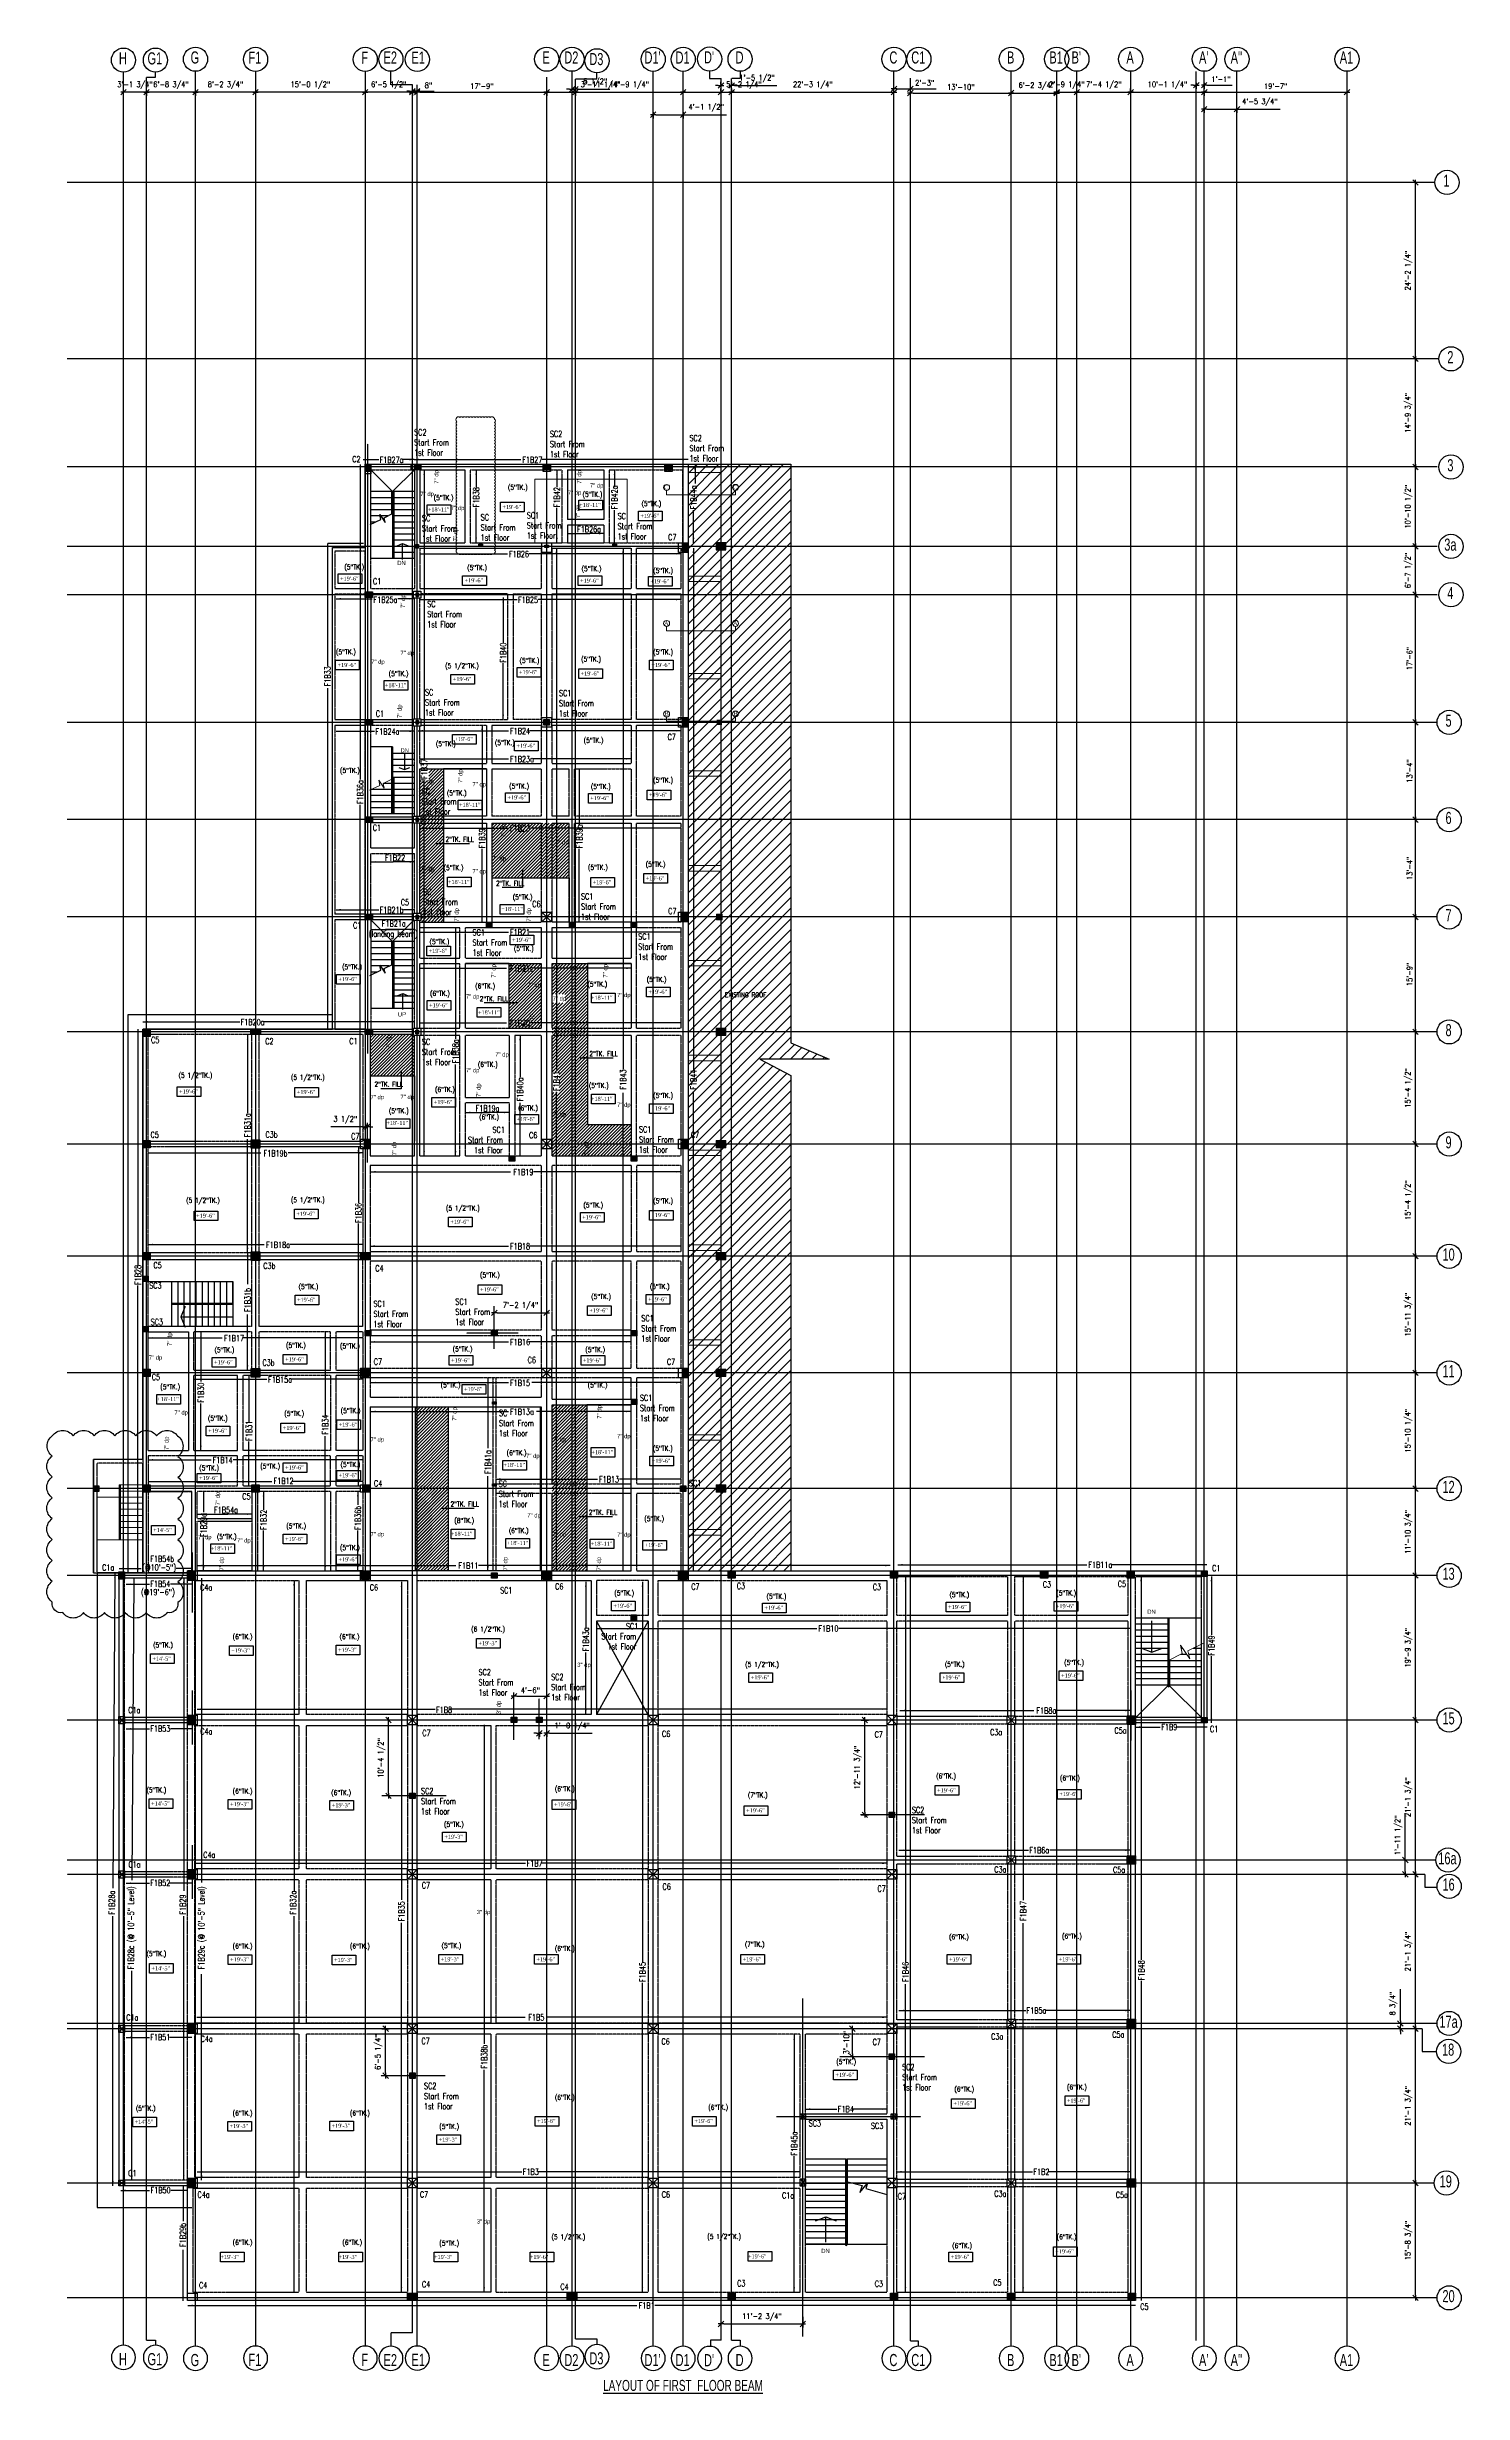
# Model space of a CAD drawing. Extents: x -95606 to 113309, y -42160 to -940.
# Drawn here: x 93763 to 96093, y -28937 to -25078 of the extents above; entities that cross this region are included whole.
import ezdxf
from ezdxf.enums import TextEntityAlignment as Align

# ---------------------------------------------------------------- set-up
doc = ezdxf.new("R2010")
doc.units = 0
doc.header["$LTSCALE"] = 0.02
doc.header["$MEASUREMENT"] = 0
doc.header["$PDMODE"] = 3
doc.header["$PDSIZE"] = -2
for name, pattern in [('ACAD_ISO03W100', [30, 12, -18]), ('CENTER', [50.8, 31.75, -6.35, 6.35, -6.35]), ('DASHED', [0.75, 0.5, -0.25]), ('HIDDEN', [9.525, 6.35, -3.175])]:
    doc.linetypes.add(name, pattern=pattern)
doc.layers.get('0').update_dxf_attribs({"linetype": 'CONTINUOUS'})
doc.layers.get('DEFPOINTS').update_dxf_attribs({"linetype": 'CONTINUOUS'})
for name, color, linetype, lineweight in [('A -fittings', 181, 'CONTINUOUS', 5), ('DEMENTOIN', 7, 'CONTINUOUS', 25), ('HACH', 8, 'CONTINUOUS', 9), ('Hatch', 252, 'CONTINUOUS', 9), ('Layer4', 4, 'CONTINUOUS', 25), ('STAIR CASE', 152, 'CONTINUOUS', 20), ('stair case014', 34, 'DASHED', 25), ('text', 7, 'CONTINUOUS', 25), ('wall .35', 40, 'CONTINUOUS', 35)]:
    doc.layers.add(name, color=color, linetype=linetype, lineweight=lineweight)
for name, color, linetype in [('A-2TEXT', 4, 'CONTINUOUS'), ('COL 1', 5, 'CONTINUOUS'), ('COLUMN TEXT', 2, 'CONTINUOUS'), ('DIM', 7, 'CONTINUOUS'), ('dimentions', 8, 'CONTINUOUS'), ('EXLINE', 33, 'CONTINUOUS'), ('GRID', 8, 'CENTER'), ('HATCH1', 7, 'CONTINUOUS'), ('HBEAM', 51, 'HIDDEN'), ('S-SLB', 3, 'CONTINUOUS'), ('S-TXT', 2, 'CONTINUOUS'), ('STAIR', 171, 'CONTINUOUS'), ('TEX', 2, 'CONTINUOUS'), ('TEXT-1', 2, 'CONTINUOUS'), ('TEXT-2', 3, 'CONTINUOUS')]:
    doc.layers.add(name, color=color, linetype=linetype)
doc.styles.add('ROMANS', font='romans.shx', dxfattribs={"width": 0.8})
doc.styles.get("Standard").update_dxf_attribs({"font": 'ISOCP'})
doc.styles.add('STYLE2', font='arial.ttf', dxfattribs={"width": 0.8})
doc.styles.add('style5', font='romans.shx', dxfattribs={"width": 0.7, "height": 8})
doc.styles.add('style6', font='romans.shx', dxfattribs={"height": 8})
doc.styles.add("T1'", font='arial.ttf', dxfattribs={"width": 0.8, "height": 12})
doc.styles.add('TEXT-B', font='verdana.ttf', dxfattribs={"height": 18})
doc.dimstyles.new('TEXT-18', dxfattribs={"dimtxt": 8, "dimasz": 9, "dimexe": 6, "dimexo": 6, "dimgap": 3.125, "dimtad": 1, "dimdec": 1, "dimrnd": 0.5, "dimzin": 1, "dimdsep": 46, "dimlunit": 4, "dimtxsty": 'style6', "dimblk": 'OBLIQUE', "dimcen": 72.09, "dimclrd": 1, "dimclre": 1, "dimclrt": 4, "dimadec": 0, "dimazin": 0, "dimtfac": 1, "dimtdec": 1, "dimtofl": 0, "dimtmove": 0, "dimatfit": 3, "dimfxl": 1, "dimfrac": 2, "dimtolj": 1, "dimtzin": 0, "dimlwd": -1, "dimarcsym": 0})
doc.dimstyles.new('TK96', dxfattribs={"dimscale": 96, "dimtxt": 0.09375, "dimasz": 0.046875, "dimexe": 0.0625, "dimexo": 0.015625, "dimgap": 0.046875, "dimtad": 1, "dimzin": 11, "dimdsep": 46, "dimlunit": 4, "dimtxsty": 'ROMANS', "dimblk1": 'TK1', "dimblk2": 'TK1', "dimsah": 1, "dimcen": 0.09375, "dimclrd": 1, "dimclre": 1, "dimclrt": 2, "dimadec": 0, "dimazin": 0, "dimtfac": 1, "dimtofl": 0, "dimtmove": 0, "dimatfit": 3, "dimldrblk": 'TK1', "dimfxl": 1, "dimfrac": 2, "dimtolj": 1, "dimtzin": 9, "dimarcsym": 0})
pattern_1 = [(45, (118721.128, -29365.3815), (-2.65165043, 2.65165043), [])]
pattern_2 = [(45, (-154647.6987, 32548.58137), (-0.4419417382, 0.4419417382), [])]
pattern_3 = [(45, (-154647.6987, 32628.08137), (-0.4419417382, 0.4419417382), [])]

# ---------------------------------------------------------------- blocks, each defined once
blk = doc.blocks.new('A$C01AC408F')
at = {"layer": 'COL 1', "lineweight": 25}
blk.add_lwpolyline([(16, 0), (0, 0), (0, 12), (16, 12), (16, 0)], dxfattribs=at)
blk = doc.blocks.new('GRID')
at = {"color": 1, "linetype": 'Continuous'}
blk.add_circle((0, 0), 19.9, dxfattribs=at)
at = {"layer": 'A-2TEXT', "linetype": 'Continuous', "style": 'STYLE2', "width": 0.65}
blk.add_attdef('A', text='', height=19.9, rotation=359.9735, dxfattribs=at).set_placement((-1, -7.1), align=Align.CENTER)
blk = doc.blocks.new('TK1')
at = {"color": 4, "linetype": 'Continuous'}
blk.add_line((-1, -1), (1, 1), dxfattribs=at)
at = {"color": 1, "linetype": 'ByBlock'}
blk.add_line((-1, 0), (1, 0), dxfattribs=at)
blk = doc.blocks.new('*D539')
at = {"layer": 'DEFPOINTS', "color": 0, "lineweight": -2, "transparency": 16777216}
for p in [(96015.2, -27449.1), (96023.1, -27449.1), (96023.1, -27591.9)]:
    blk.add_point(p, dxfattribs=at)
at = {"layer": 'dimentions', "color": 1, "linetype": 'Continuous', "lineweight": -2, "transparency": 16777216}
for p, q in [((96021.6, -27449.1), (96009.2, -27449.1)), ((96015.2, -27587.4), (96015.2, -27453.6)), ((96021.6, -27591.9), (96009.2, -27591.9))]:
    blk.add_line(p, q, dxfattribs=at)
at = {"layer": 'dimentions', "color": 1, "lineweight": -2, "transparency": 16777216, "xscale": 4.5, "yscale": 4.5, "zscale": 4.5}
for p, rotation in [((96015.2, -27449.1), 90), ((96015.2, -27591.9), 270)]:
    blk.add_blockref('TK1', p, dxfattribs=dict(at, rotation=rotation))
at = {"layer": 'dimentions', "color": 2, "transparency": 16777216, "insert": (96003.8, -27520.5), "char_height": 9, "attachment_point": 5, "rotation": 90, "style": 'ROMANS'}
blk.add_mtext('\\A1;11\'-10 3/4"', dxfattribs=at)
blk = doc.blocks.new('*D540')
at = {"layer": 'DEFPOINTS', "color": 0, "lineweight": -2, "transparency": 16777216}
for p in [(96015.2, -27258.8), (96023.1, -27258.8), (96023.1, -27449.1)]:
    blk.add_point(p, dxfattribs=at)
at = {"layer": 'dimentions', "color": 1, "linetype": 'Continuous', "lineweight": -2, "transparency": 16777216}
for p, q in [((96021.6, -27258.8), (96009.2, -27258.8)), ((96015.2, -27444.6), (96015.2, -27263.3)), ((96021.6, -27449.1), (96009.2, -27449.1))]:
    blk.add_line(p, q, dxfattribs=at)
at = {"layer": 'dimentions', "color": 1, "lineweight": -2, "transparency": 16777216, "xscale": 4.5, "yscale": 4.5, "zscale": 4.5}
for p, rotation in [((96015.2, -27258.8), 90), ((96015.2, -27449.1), 270)]:
    blk.add_blockref('TK1', p, dxfattribs=dict(at, rotation=rotation))
at = {"layer": 'dimentions', "color": 2, "transparency": 16777216, "insert": (96003.8, -27353.9), "char_height": 9, "attachment_point": 5, "rotation": 90, "style": 'ROMANS'}
blk.add_mtext('\\A1;15\'-10 1/4"', dxfattribs=at)
blk = doc.blocks.new('*D541')
at = {"layer": 'DEFPOINTS', "color": 0, "lineweight": -2, "transparency": 16777216}
for p in [(96015.2, -27066.9), (96023.1, -27066.9), (96023.1, -27258.8)]:
    blk.add_point(p, dxfattribs=at)
at = {"layer": 'dimentions', "color": 1, "linetype": 'Continuous', "lineweight": -2, "transparency": 16777216}
for p, q in [((96021.6, -27066.9), (96009.2, -27066.9)), ((96015.2, -27254.3), (96015.2, -27071.4)), ((96021.6, -27258.8), (96009.2, -27258.8))]:
    blk.add_line(p, q, dxfattribs=at)
at = {"layer": 'dimentions', "color": 1, "lineweight": -2, "transparency": 16777216, "xscale": 4.5, "yscale": 4.5, "zscale": 4.5}
for p, rotation in [((96015.2, -27066.9), 90), ((96015.2, -27258.8), 270)]:
    blk.add_blockref('TK1', p, dxfattribs=dict(at, rotation=rotation))
at = {"layer": 'dimentions', "color": 2, "transparency": 16777216, "insert": (96003.8, -27162.8), "char_height": 9, "attachment_point": 5, "rotation": 90, "style": 'ROMANS'}
blk.add_mtext('\\A1;15\'-11 3/4"', dxfattribs=at)
blk = doc.blocks.new('*D542')
at = {"layer": 'DEFPOINTS', "color": 0, "lineweight": -2, "transparency": 16777216}
for p in [(96015.2, -26882.4), (96023.1, -26882.4), (96023.1, -27066.9)]:
    blk.add_point(p, dxfattribs=at)
at = {"layer": 'dimentions', "color": 1, "linetype": 'Continuous', "lineweight": -2, "transparency": 16777216}
for p, q in [((96021.6, -26882.4), (96009.2, -26882.4)), ((96015.2, -27062.4), (96015.2, -26886.9)), ((96021.6, -27066.9), (96009.2, -27066.9))]:
    blk.add_line(p, q, dxfattribs=at)
at = {"layer": 'dimentions', "color": 1, "lineweight": -2, "transparency": 16777216, "xscale": 4.5, "yscale": 4.5, "zscale": 4.5}
for p, rotation in [((96015.2, -26882.4), 90), ((96015.2, -27066.9), 270)]:
    blk.add_blockref('TK1', p, dxfattribs=dict(at, rotation=rotation))
at = {"layer": 'dimentions', "color": 2, "transparency": 16777216, "insert": (96003.8, -26974.7), "char_height": 9, "attachment_point": 5, "rotation": 90, "style": 'ROMANS'}
blk.add_mtext('\\A1;15\'-4 1/2"', dxfattribs=at)
blk = doc.blocks.new('*D543')
at = {"layer": 'DEFPOINTS', "color": 0, "lineweight": -2, "transparency": 16777216}
for p in [(96015.2, -26697.9), (96023.1, -26697.9), (96023.1, -26882.4)]:
    blk.add_point(p, dxfattribs=at)
at = {"layer": 'dimentions', "color": 1, "linetype": 'Continuous', "lineweight": -2, "transparency": 16777216}
for p, q in [((96021.6, -26697.9), (96009.2, -26697.9)), ((96015.2, -26877.9), (96015.2, -26702.4)), ((96021.6, -26882.4), (96009.2, -26882.4))]:
    blk.add_line(p, q, dxfattribs=at)
at = {"layer": 'dimentions', "color": 1, "lineweight": -2, "transparency": 16777216, "xscale": 4.5, "yscale": 4.5, "zscale": 4.5}
for p, rotation in [((96015.2, -26697.9), 90), ((96015.2, -26882.4), 270)]:
    blk.add_blockref('TK1', p, dxfattribs=dict(at, rotation=rotation))
at = {"layer": 'dimentions', "color": 2, "transparency": 16777216, "insert": (96003.8, -26790.2), "char_height": 9, "attachment_point": 5, "rotation": 90, "style": 'ROMANS'}
blk.add_mtext('\\A1;15\'-4 1/2"', dxfattribs=at)
blk = doc.blocks.new('*D544')
at = {"layer": 'DEFPOINTS', "color": 0, "lineweight": -2, "transparency": 16777216}
for p in [(96015.2, -26508.9), (96023.1, -26508.9), (96023.1, -26697.9)]:
    blk.add_point(p, dxfattribs=at)
at = {"layer": 'dimentions', "color": 1, "linetype": 'Continuous', "lineweight": -2, "transparency": 16777216}
for p, q in [((96021.6, -26508.9), (96009.2, -26508.9)), ((96015.2, -26693.4), (96015.2, -26513.4)), ((96021.6, -26697.9), (96009.2, -26697.9))]:
    blk.add_line(p, q, dxfattribs=at)
at = {"layer": 'dimentions', "color": 1, "lineweight": -2, "transparency": 16777216, "xscale": 4.5, "yscale": 4.5, "zscale": 4.5}
for p, rotation in [((96015.2, -26508.9), 90), ((96015.2, -26697.9), 270)]:
    blk.add_blockref('TK1', p, dxfattribs=dict(at, rotation=rotation))
at = {"layer": 'dimentions', "color": 2, "transparency": 16777216, "insert": (96005.3, -26603.4), "char_height": 9, "attachment_point": 5, "rotation": 90, "style": 'ROMANS'}
blk.add_mtext('\\A1;15\'-9"', dxfattribs=at)
blk = doc.blocks.new('*D545')
at = {"layer": 'DEFPOINTS', "color": 0, "lineweight": -2, "transparency": 16777216}
for p in [(96015.2, -26348.9), (96023.1, -26348.9), (96023.1, -26508.9)]:
    blk.add_point(p, dxfattribs=at)
at = {"layer": 'dimentions', "color": 1, "linetype": 'Continuous', "lineweight": -2, "transparency": 16777216}
for p, q in [((96021.6, -26348.9), (96009.2, -26348.9)), ((96015.2, -26504.4), (96015.2, -26353.4)), ((96021.6, -26508.9), (96009.2, -26508.9))]:
    blk.add_line(p, q, dxfattribs=at)
at = {"layer": 'dimentions', "color": 1, "lineweight": -2, "transparency": 16777216, "xscale": 4.5, "yscale": 4.5, "zscale": 4.5}
for p, rotation in [((96015.2, -26348.9), 90), ((96015.2, -26508.9), 270)]:
    blk.add_blockref('TK1', p, dxfattribs=dict(at, rotation=rotation))
at = {"layer": 'dimentions', "color": 2, "transparency": 16777216, "insert": (96005.3, -26428.9), "char_height": 9, "attachment_point": 5, "rotation": 90, "style": 'ROMANS'}
blk.add_mtext('\\A1;13\'-4"', dxfattribs=at)
blk = doc.blocks.new('*D546')
at = {"layer": 'DEFPOINTS', "color": 0, "lineweight": -2, "transparency": 16777216}
for p in [(96015.2, -26188.9), (96015.2, -26188.9), (96015.2, -26348.9)]:
    blk.add_point(p, dxfattribs=at)
at = {"layer": 'dimentions', "color": 1, "linetype": 'Continuous', "lineweight": -2, "transparency": 16777216}
for p, q in [((96013.7, -26188.9), (96009.2, -26188.9)), ((96015.2, -26344.4), (96015.2, -26193.4)), ((96013.7, -26348.9), (96009.2, -26348.9))]:
    blk.add_line(p, q, dxfattribs=at)
at = {"layer": 'dimentions', "color": 1, "lineweight": -2, "transparency": 16777216, "xscale": 4.5, "yscale": 4.5, "zscale": 4.5}
for p, rotation in [((96015.2, -26188.9), 90), ((96015.2, -26348.9), 270)]:
    blk.add_blockref('TK1', p, dxfattribs=dict(at, rotation=rotation))
at = {"layer": 'dimentions', "color": 2, "transparency": 16777216, "insert": (96005.3, -26268.9), "char_height": 9, "attachment_point": 5, "rotation": 90, "style": 'ROMANS'}
blk.add_mtext('\\A1;13\'-4"', dxfattribs=at)
blk = doc.blocks.new('*D547')
at = {"layer": 'DEFPOINTS', "color": 0, "lineweight": -2, "transparency": 16777216}
for p in [(96015.2, -25978.9), (96015.2, -25978.9), (96015.2, -26188.9)]:
    blk.add_point(p, dxfattribs=at)
at = {"layer": 'dimentions', "color": 1, "linetype": 'Continuous', "lineweight": -2, "transparency": 16777216}
for p, q in [((96013.7, -25978.9), (96009.2, -25978.9)), ((96015.2, -26184.4), (96015.2, -25983.4)), ((96013.7, -26188.9), (96009.2, -26188.9))]:
    blk.add_line(p, q, dxfattribs=at)
at = {"layer": 'dimentions', "color": 1, "lineweight": -2, "transparency": 16777216, "xscale": 4.5, "yscale": 4.5, "zscale": 4.5}
for p, rotation in [((96015.2, -25978.9), 90), ((96015.2, -26188.9), 270)]:
    blk.add_blockref('TK1', p, dxfattribs=dict(at, rotation=rotation))
at = {"layer": 'dimentions', "color": 2, "transparency": 16777216, "insert": (96005.3, -26083.9), "char_height": 9, "attachment_point": 5, "rotation": 90, "style": 'ROMANS'}
blk.add_mtext('\\A1;17\'-6"', dxfattribs=at)
blk = doc.blocks.new('*D548')
at = {"layer": 'DEFPOINTS', "color": 0, "lineweight": -2, "transparency": 16777216}
for p in [(96015.2, -25768.9), (96015.2, -25768.9), (96015.2, -25899.4)]:
    blk.add_point(p, dxfattribs=at)
at = {"layer": 'dimentions', "color": 1, "linetype": 'Continuous', "lineweight": -2, "transparency": 16777216}
for p, q in [((96013.7, -25768.9), (96009.2, -25768.9)), ((96015.2, -25894.9), (96015.2, -25773.4)), ((96013.7, -25899.4), (96009.2, -25899.4))]:
    blk.add_line(p, q, dxfattribs=at)
at = {"layer": 'dimentions', "color": 1, "lineweight": -2, "transparency": 16777216, "xscale": 4.5, "yscale": 4.5, "zscale": 4.5}
for p, rotation in [((96015.2, -25768.9), 90), ((96015.2, -25899.4), 270)]:
    blk.add_blockref('TK1', p, dxfattribs=dict(at, rotation=rotation))
at = {"layer": 'dimentions', "color": 2, "transparency": 16777216, "insert": (96003.8, -25834.2), "char_height": 9, "attachment_point": 5, "rotation": 90, "style": 'ROMANS'}
blk.add_mtext('\\A1;10\'-10 1/2"', dxfattribs=at)
blk = doc.blocks.new('*D549')
at = {"layer": 'DEFPOINTS', "color": 0, "lineweight": -2, "transparency": 16777216}
for p in [(96015.2, -25591.1), (96015.2, -25591.1), (96015.2, -25768.9)]:
    blk.add_point(p, dxfattribs=at)
at = {"layer": 'dimentions', "color": 1, "linetype": 'Continuous', "lineweight": -2, "transparency": 16777216}
for p, q in [((96013.7, -25591.1), (96009.2, -25591.1)), ((96015.2, -25764.4), (96015.2, -25595.6)), ((96013.7, -25768.9), (96009.2, -25768.9))]:
    blk.add_line(p, q, dxfattribs=at)
at = {"layer": 'dimentions', "color": 1, "lineweight": -2, "transparency": 16777216, "xscale": 4.5, "yscale": 4.5, "zscale": 4.5}
for p, rotation in [((96015.2, -25591.1), 90), ((96015.2, -25768.9), 270)]:
    blk.add_blockref('TK1', p, dxfattribs=dict(at, rotation=rotation))
at = {"layer": 'dimentions', "color": 2, "transparency": 16777216, "insert": (96003.8, -25680), "char_height": 9, "attachment_point": 5, "rotation": 90, "style": 'ROMANS'}
blk.add_mtext('\\A1;14\'-9 3/4"', dxfattribs=at)
blk = doc.blocks.new('*D550')
at = {"layer": 'DEFPOINTS', "color": 0, "lineweight": -2, "transparency": 16777216}
for p in [(96015.2, -25300.9), (96015.2, -25300.9), (96015.2, -25591.1)]:
    blk.add_point(p, dxfattribs=at)
at = {"layer": 'dimentions', "color": 1, "linetype": 'Continuous', "lineweight": -2, "transparency": 16777216}
for p, q in [((96013.7, -25300.9), (96009.2, -25300.9)), ((96015.2, -25586.6), (96015.2, -25305.4)), ((96013.7, -25591.1), (96009.2, -25591.1))]:
    blk.add_line(p, q, dxfattribs=at)
at = {"layer": 'dimentions', "color": 1, "lineweight": -2, "transparency": 16777216, "xscale": 4.5, "yscale": 4.5, "zscale": 4.5}
for p, rotation in [((96015.2, -25300.9), 90), ((96015.2, -25591.1), 270)]:
    blk.add_blockref('TK1', p, dxfattribs=dict(at, rotation=rotation))
at = {"layer": 'dimentions', "color": 2, "transparency": 16777216, "insert": (96003.8, -25446), "char_height": 9, "attachment_point": 5, "rotation": 90, "style": 'ROMANS'}
blk.add_mtext('\\A1;24\'-2 1/4"', dxfattribs=at)
blk = doc.blocks.new('*D551')
at = {"layer": 'DEFPOINTS', "color": 0, "lineweight": -2, "transparency": 16777216}
for p in [(96015.2, -27829.7), (96023.1, -27829.7), (96023.1, -28083.5)]:
    blk.add_point(p, dxfattribs=at)
at = {"layer": 'dimentions', "color": 1, "linetype": 'Continuous', "lineweight": -2, "transparency": 16777216}
for p, q in [((96021.6, -27829.7), (96009.2, -27829.7)), ((96015.2, -28079), (96015.2, -27834.2)), ((96021.6, -28083.5), (96009.2, -28083.5))]:
    blk.add_line(p, q, dxfattribs=at)
at = {"layer": 'dimentions', "color": 1, "lineweight": -2, "transparency": 16777216, "xscale": 4.5, "yscale": 4.5, "zscale": 4.5}
for p, rotation in [((96015.2, -27829.7), 90), ((96015.2, -28083.5), 270)]:
    blk.add_blockref('TK1', p, dxfattribs=dict(at, rotation=rotation))
at = {"layer": 'dimentions', "color": 2, "transparency": 16777216, "insert": (96003.8, -27956.6), "char_height": 9, "attachment_point": 5, "rotation": 90, "style": 'ROMANS'}
blk.add_mtext('\\A1;21\'-1 3/4"', dxfattribs=at)
blk = doc.blocks.new('*D552')
at = {"layer": 'DEFPOINTS', "color": 0, "lineweight": -2, "transparency": 16777216}
for p in [(95998.3, -28059.9), (96006.2, -28059.9), (96006.2, -28083.5)]:
    blk.add_point(p, dxfattribs=at)
at = {"layer": 'dimentions', "color": 1, "linetype": 'Continuous', "lineweight": -2, "transparency": 16777216}
for p, q in [((95998.3, -28059.9), (95998.3, -27983)), ((96004.7, -28059.9), (95992.3, -28059.9)), ((96004.7, -28083.5), (95992.3, -28083.5)), ((95998.3, -28079), (95998.3, -28064.4))]:
    blk.add_line(p, q, dxfattribs=at)
at = {"layer": 'dimentions', "color": 1, "lineweight": -2, "transparency": 16777216, "xscale": 4.5, "yscale": 4.5, "zscale": 4.5}
for p, rotation in [((95998.3, -28059.9), 90), ((95998.3, -28083.5), 270)]:
    blk.add_blockref('TK1', p, dxfattribs=dict(at, rotation=rotation))
at = {"layer": 'dimentions', "color": 2, "transparency": 16777216, "insert": (95986.9, -28019.2), "char_height": 9, "attachment_point": 5, "rotation": 90, "style": 'ROMANS'}
blk.add_mtext('\\A1;1\'-11 1/2"', dxfattribs=at)
blk = doc.blocks.new('*D553')
at = {"layer": 'DEFPOINTS', "color": 0, "lineweight": -2, "transparency": 16777216}
for p in [(96015.2, -28083.5), (96023.1, -28083.5), (96023.1, -28337.3)]:
    blk.add_point(p, dxfattribs=at)
at = {"layer": 'dimentions', "color": 1, "linetype": 'Continuous', "lineweight": -2, "transparency": 16777216}
for p, q in [((96021.6, -28083.5), (96009.2, -28083.5)), ((96015.2, -28332.8), (96015.2, -28088)), ((96021.6, -28337.3), (96009.2, -28337.3))]:
    blk.add_line(p, q, dxfattribs=at)
at = {"layer": 'dimentions', "color": 1, "lineweight": -2, "transparency": 16777216, "xscale": 4.5, "yscale": 4.5, "zscale": 4.5}
for p, rotation in [((96015.2, -28083.5), 90), ((96015.2, -28337.3), 270)]:
    blk.add_blockref('TK1', p, dxfattribs=dict(at, rotation=rotation))
at = {"layer": 'dimentions', "color": 2, "transparency": 16777216, "insert": (96003.8, -28210.4), "char_height": 9, "attachment_point": 5, "rotation": 90, "style": 'ROMANS'}
blk.add_mtext('\\A1;21\'-1 3/4"', dxfattribs=at)
blk = doc.blocks.new('*D554')
at = {"layer": 'DEFPOINTS', "color": 0, "lineweight": -2, "transparency": 16777216}
for p in [(96015.2, -28337.3), (96023.1, -28337.3), (96023.1, -28591.1)]:
    blk.add_point(p, dxfattribs=at)
at = {"layer": 'dimentions', "color": 1, "linetype": 'Continuous', "lineweight": -2, "transparency": 16777216}
for p, q in [((96021.6, -28337.3), (96009.2, -28337.3)), ((96015.2, -28586.6), (96015.2, -28341.8)), ((96021.6, -28591.1), (96009.2, -28591.1))]:
    blk.add_line(p, q, dxfattribs=at)
at = {"layer": 'dimentions', "color": 1, "lineweight": -2, "transparency": 16777216, "xscale": 4.5, "yscale": 4.5, "zscale": 4.5}
for p, rotation in [((96015.2, -28337.3), 90), ((96015.2, -28591.1), 270)]:
    blk.add_blockref('TK1', p, dxfattribs=dict(at, rotation=rotation))
at = {"layer": 'dimentions', "color": 2, "transparency": 16777216, "insert": (96003.8, -28464.2), "char_height": 9, "attachment_point": 5, "rotation": 90, "style": 'ROMANS'}
blk.add_mtext('\\A1;21\'-1 3/4"', dxfattribs=at)
blk = doc.blocks.new('*D555')
at = {"layer": 'DEFPOINTS', "color": 0, "lineweight": -2, "transparency": 16777216}
for p in [(96015.2, -28591.1), (96023.1, -28591.1), (96023.1, -28779.9)]:
    blk.add_point(p, dxfattribs=at)
at = {"layer": 'dimentions', "color": 1, "linetype": 'Continuous', "lineweight": -2, "transparency": 16777216}
for p, q in [((96021.6, -28591.1), (96009.2, -28591.1)), ((96015.2, -28775.4), (96015.2, -28595.6)), ((96021.6, -28779.9), (96009.2, -28779.9))]:
    blk.add_line(p, q, dxfattribs=at)
at = {"layer": 'dimentions', "color": 1, "lineweight": -2, "transparency": 16777216, "xscale": 4.5, "yscale": 4.5, "zscale": 4.5}
for p, rotation in [((96015.2, -28591.1), 90), ((96015.2, -28779.9), 270)]:
    blk.add_blockref('TK1', p, dxfattribs=dict(at, rotation=rotation))
at = {"layer": 'dimentions', "color": 2, "transparency": 16777216, "insert": (96003.8, -28685.5), "char_height": 9, "attachment_point": 5, "rotation": 90, "style": 'ROMANS'}
blk.add_mtext('\\A1;15\'-8 3/4"', dxfattribs=at)
blk = doc.blocks.new('*D556')
at = {"layer": 'DEFPOINTS', "color": 0, "lineweight": -2, "transparency": 16777216}
for p in [(96015.2, -27591.9), (96022.7, -27591.9), (96023.5, -27829.7)]:
    blk.add_point(p, dxfattribs=at)
at = {"layer": 'dimentions', "color": 1, "linetype": 'Continuous', "lineweight": -2, "transparency": 16777216}
for p, q in [((96021.2, -27591.9), (96009.2, -27591.9)), ((96015.2, -27825.2), (96015.2, -27596.4)), ((96022, -27829.7), (96009.2, -27829.7))]:
    blk.add_line(p, q, dxfattribs=at)
at = {"layer": 'dimentions', "color": 1, "lineweight": -2, "transparency": 16777216, "xscale": 4.5, "yscale": 4.5, "zscale": 4.5}
for p, rotation in [((96015.2, -27591.9), 90), ((96015.2, -27829.7), 270)]:
    blk.add_blockref('TK1', p, dxfattribs=dict(at, rotation=rotation))
at = {"layer": 'dimentions', "color": 2, "transparency": 16777216, "insert": (96003.8, -27710.8), "char_height": 9, "attachment_point": 5, "rotation": 90, "style": 'ROMANS'}
blk.add_mtext('\\A1;19\'-9 3/4"', dxfattribs=at)
blk = doc.blocks.new('*D557')
at = {"layer": 'DEFPOINTS', "color": 0, "lineweight": -2, "transparency": 16777216}
for p in [(96015.2, -25899.4), (96015.2, -25899.4), (96015.2, -25978.9)]:
    blk.add_point(p, dxfattribs=at)
at = {"layer": 'dimentions', "color": 1, "linetype": 'Continuous', "lineweight": -2, "transparency": 16777216}
for p, q in [((96013.7, -25899.4), (96009.2, -25899.4)), ((96015.2, -25974.4), (96015.2, -25903.9)), ((96013.7, -25978.9), (96009.2, -25978.9))]:
    blk.add_line(p, q, dxfattribs=at)
at = {"layer": 'dimentions', "color": 1, "lineweight": -2, "transparency": 16777216, "xscale": 4.5, "yscale": 4.5, "zscale": 4.5}
for p, rotation in [((96015.2, -25899.4), 90), ((96015.2, -25978.9), 270)]:
    blk.add_blockref('TK1', p, dxfattribs=dict(at, rotation=rotation))
at = {"layer": 'dimentions', "color": 2, "transparency": 16777216, "insert": (96003.8, -25939.2), "char_height": 9, "attachment_point": 5, "rotation": 90, "style": 'ROMANS'}
blk.add_mtext('\\A1;6\'-7 1/2"', dxfattribs=at)
blk = doc.blocks.new('*D558')
at = {"layer": 'DEFPOINTS', "color": 0, "lineweight": -2, "transparency": 16777216}
for p in [(93888.8, -25152.5), (93888.8, -25152.5), (93926.6, -25152.5)]:
    blk.add_point(p, dxfattribs=at)
at = {"layer": 'dimentions', "color": 1, "linetype": 'Continuous', "lineweight": -2, "transparency": 16777216}
for p, q in [((93888.8, -25151), (93888.8, -25146.5)), ((93922.1, -25152.5), (93893.3, -25152.5)), ((93926.6, -25151), (93926.6, -25146.5))]:
    blk.add_line(p, q, dxfattribs=at)
at = {"layer": 'dimentions', "color": 1, "lineweight": -2, "transparency": 16777216, "xscale": 4.5, "yscale": 4.5, "zscale": 4.5, "rotation": 180}
blk.add_blockref('TK1', (93888.8, -25152.5), dxfattribs=at)
at = {"layer": 'dimentions', "color": 1, "lineweight": -2, "transparency": 16777216, "xscale": 4.5, "yscale": 4.5, "zscale": 4.5}
blk.add_blockref('TK1', (93926.6, -25152.5), dxfattribs=at)
at = {"layer": 'dimentions', "color": 2, "transparency": 16777216, "insert": (93907.7, -25141.1), "char_height": 9, "attachment_point": 5, "style": 'ROMANS'}
blk.add_mtext('\\A1;3\'-1 3/4"', dxfattribs=at)
blk = doc.blocks.new('*D559')
at = {"layer": 'DEFPOINTS', "color": 0, "lineweight": -2, "transparency": 16777216}
for p in [(93926.6, -25152.5), (93926.6, -25152.5), (94007.3, -25152.5)]:
    blk.add_point(p, dxfattribs=at)
at = {"layer": 'dimentions', "color": 1, "linetype": 'Continuous', "lineweight": -2, "transparency": 16777216}
for p, q in [((93926.6, -25154), (93926.6, -25158.5)), ((94002.8, -25152.5), (93931.1, -25152.5)), ((94007.3, -25154), (94007.3, -25158.5))]:
    blk.add_line(p, q, dxfattribs=at)
at = {"layer": 'dimentions', "color": 1, "lineweight": -2, "transparency": 16777216, "xscale": 4.5, "yscale": 4.5, "zscale": 4.5, "rotation": 180}
blk.add_blockref('TK1', (93926.6, -25152.5), dxfattribs=at)
at = {"layer": 'dimentions', "color": 1, "lineweight": -2, "transparency": 16777216, "xscale": 4.5, "yscale": 4.5, "zscale": 4.5}
blk.add_blockref('TK1', (94007.3, -25152.5), dxfattribs=at)
at = {"layer": 'dimentions', "color": 2, "transparency": 16777216, "insert": (93967, -25141.1), "char_height": 9, "attachment_point": 5, "style": 'ROMANS'}
blk.add_mtext('\\A1;6\'-8 3/4"', dxfattribs=at)
blk = doc.blocks.new('*D560')
at = {"layer": 'DEFPOINTS', "color": 0, "lineweight": -2, "transparency": 16777216}
for p in [(94007.3, -25152.5), (94007.3, -25152.5), (94106.1, -25152.5)]:
    blk.add_point(p, dxfattribs=at)
at = {"layer": 'dimentions', "color": 1, "linetype": 'Continuous', "lineweight": -2, "transparency": 16777216}
for p, q in [((94007.3, -25154), (94007.3, -25158.5)), ((94101.6, -25152.5), (94011.8, -25152.5)), ((94106.1, -25154), (94106.1, -25158.5))]:
    blk.add_line(p, q, dxfattribs=at)
at = {"layer": 'dimentions', "color": 1, "lineweight": -2, "transparency": 16777216, "xscale": 4.5, "yscale": 4.5, "zscale": 4.5, "rotation": 180}
blk.add_blockref('TK1', (94007.3, -25152.5), dxfattribs=at)
at = {"layer": 'dimentions', "color": 1, "lineweight": -2, "transparency": 16777216, "xscale": 4.5, "yscale": 4.5, "zscale": 4.5}
blk.add_blockref('TK1', (94106.1, -25152.5), dxfattribs=at)
at = {"layer": 'dimentions', "color": 2, "transparency": 16777216, "insert": (94056.7, -25141.1), "char_height": 9, "attachment_point": 5, "style": 'ROMANS'}
blk.add_mtext('\\A1;8\'-2 3/4"', dxfattribs=at)
blk = doc.blocks.new('*D561')
at = {"layer": 'DEFPOINTS', "color": 0, "lineweight": -2, "transparency": 16777216}
for p in [(94106.1, -25152.5), (94106.1, -25152.5), (94286.6, -25152.5)]:
    blk.add_point(p, dxfattribs=at)
at = {"layer": 'dimentions', "color": 1, "linetype": 'Continuous', "lineweight": -2, "transparency": 16777216}
for p, q in [((94106.1, -25154), (94106.1, -25158.5)), ((94282.1, -25152.5), (94110.6, -25152.5)), ((94286.6, -25154), (94286.6, -25158.5))]:
    blk.add_line(p, q, dxfattribs=at)
at = {"layer": 'dimentions', "color": 1, "lineweight": -2, "transparency": 16777216, "xscale": 4.5, "yscale": 4.5, "zscale": 4.5, "rotation": 180}
blk.add_blockref('TK1', (94106.1, -25152.5), dxfattribs=at)
at = {"layer": 'dimentions', "color": 1, "lineweight": -2, "transparency": 16777216, "xscale": 4.5, "yscale": 4.5, "zscale": 4.5}
blk.add_blockref('TK1', (94286.6, -25152.5), dxfattribs=at)
at = {"layer": 'dimentions', "color": 2, "transparency": 16777216, "insert": (94196.4, -25141.1), "char_height": 9, "attachment_point": 5, "style": 'ROMANS'}
blk.add_mtext('\\A1;15\'-0 1/2"', dxfattribs=at)
blk = doc.blocks.new('*D562')
at = {"layer": 'DEFPOINTS', "color": 0, "lineweight": -2, "transparency": 16777216}
for p in [(94286.6, -25152.5), (94286.6, -25152.5), (94364.2, -25152.5)]:
    blk.add_point(p, dxfattribs=at)
at = {"layer": 'dimentions', "color": 1, "linetype": 'Continuous', "lineweight": -2, "transparency": 16777216}
for p, q in [((94286.6, -25154), (94286.6, -25158.5)), ((94359.7, -25152.5), (94291.1, -25152.5)), ((94364.2, -25154), (94364.2, -25158.5))]:
    blk.add_line(p, q, dxfattribs=at)
at = {"layer": 'dimentions', "color": 1, "lineweight": -2, "transparency": 16777216, "xscale": 4.5, "yscale": 4.5, "zscale": 4.5, "rotation": 180}
blk.add_blockref('TK1', (94286.6, -25152.5), dxfattribs=at)
at = {"layer": 'dimentions', "color": 1, "lineweight": -2, "transparency": 16777216, "xscale": 4.5, "yscale": 4.5, "zscale": 4.5}
blk.add_blockref('TK1', (94364.2, -25152.5), dxfattribs=at)
at = {"layer": 'dimentions', "color": 2, "transparency": 16777216, "insert": (94325.4, -25141.1), "char_height": 9, "attachment_point": 5, "style": 'ROMANS'}
blk.add_mtext('\\A1;6\'-5 1/2"', dxfattribs=at)
blk = doc.blocks.new('*D563')
at = {"layer": 'DEFPOINTS', "color": 0, "lineweight": -2, "transparency": 16777216}
for p in [(94364.2, -25152.5), (94372.2, -25151.1), (94372.2, -25152.5)]:
    blk.add_point(p, dxfattribs=at)
at = {"layer": 'dimentions', "color": 1, "linetype": 'Continuous', "lineweight": -2, "transparency": 16777216}
for p, q in [((94359.7, -25151.1), (94355.2, -25151.1)), ((94364.2, -25151), (94364.2, -25145.1)), ((94372.2, -25151), (94372.2, -25145.1)), ((94376.7, -25151.1), (94400.2, -25151.1))]:
    blk.add_line(p, q, dxfattribs=at)
at = {"layer": 'dimentions', "color": 1, "lineweight": -2, "transparency": 16777216, "xscale": 4.5, "yscale": 4.5, "zscale": 4.5}
blk.add_blockref('TK1', (94364.2, -25151.1), dxfattribs=at)
at = {"layer": 'dimentions', "color": 1, "lineweight": -2, "transparency": 16777216, "xscale": 4.5, "yscale": 4.5, "zscale": 4.5, "rotation": 180}
blk.add_blockref('TK1', (94372.2, -25151.1), dxfattribs=at)
at = {"layer": 'dimentions', "color": 2, "transparency": 16777216, "insert": (94390.7, -25141.2), "char_height": 9, "attachment_point": 5, "style": 'ROMANS'}
blk.add_mtext('\\A1;8"', dxfattribs=at)
blk = doc.blocks.new('*D564')
at = {"layer": 'DEFPOINTS', "color": 0, "lineweight": -2, "transparency": 16777216}
for p in [(94372.2, -25152.5), (94585.3, -25152.5), (94585.3, -25152.5)]:
    blk.add_point(p, dxfattribs=at)
at = {"layer": 'dimentions', "color": 1, "linetype": 'Continuous', "lineweight": -2, "transparency": 16777216}
for p, q in [((94372.2, -25151), (94372.2, -25146.5)), ((94376.7, -25152.5), (94580.8, -25152.5)), ((94585.3, -25151), (94585.3, -25146.5))]:
    blk.add_line(p, q, dxfattribs=at)
at = {"layer": 'dimentions', "color": 1, "lineweight": -2, "transparency": 16777216, "xscale": 4.5, "yscale": 4.5, "zscale": 4.5, "rotation": 180}
blk.add_blockref('TK1', (94372.2, -25152.5), dxfattribs=at)
at = {"layer": 'dimentions', "color": 1, "lineweight": -2, "transparency": 16777216, "xscale": 4.5, "yscale": 4.5, "zscale": 4.5}
blk.add_blockref('TK1', (94585.3, -25152.5), dxfattribs=at)
at = {"layer": 'dimentions', "color": 2, "transparency": 16777216, "insert": (94478.8, -25142.6), "char_height": 9, "attachment_point": 5, "style": 'ROMANS'}
blk.add_mtext('\\A1;17\'-9"', dxfattribs=at)
blk = doc.blocks.new('*D565')
at = {"layer": 'DEFPOINTS', "color": 0, "lineweight": -2, "transparency": 16777216}
for p in [(94585.3, -25152.5), (94632.6, -25152.5), (94632.6, -25152.5)]:
    blk.add_point(p, dxfattribs=at)
at = {"layer": 'dimentions', "color": 1, "linetype": 'Continuous', "lineweight": -2, "transparency": 16777216}
for p, q in [((94585.3, -25154), (94585.3, -25158.5)), ((94589.8, -25152.5), (94628.1, -25152.5)), ((94632.6, -25152.5), (94710.5, -25152.5)), ((94632.6, -25154), (94632.6, -25158.5))]:
    blk.add_line(p, q, dxfattribs=at)
at = {"layer": 'dimentions', "color": 1, "lineweight": -2, "transparency": 16777216, "xscale": 4.5, "yscale": 4.5, "zscale": 4.5, "rotation": 180}
blk.add_blockref('TK1', (94585.3, -25152.5), dxfattribs=at)
at = {"layer": 'dimentions', "color": 1, "lineweight": -2, "transparency": 16777216, "xscale": 4.5, "yscale": 4.5, "zscale": 4.5}
blk.add_blockref('TK1', (94632.6, -25152.5), dxfattribs=at)
at = {"layer": 'dimentions', "color": 2, "transparency": 16777216, "insert": (94673.8, -25141.1), "char_height": 9, "attachment_point": 5, "style": 'ROMANS'}
blk.add_mtext('\\A1;3\'-11 1/4"', dxfattribs=at)
blk = doc.blocks.new('*D566')
at = {"layer": 'DEFPOINTS', "color": 0, "lineweight": -2, "transparency": 16777216}
for p in [(94632.6, -25152.5), (94809.9, -25152.5), (94809.9, -25152.5)]:
    blk.add_point(p, dxfattribs=at)
at = {"layer": 'dimentions', "color": 1, "linetype": 'Continuous', "lineweight": -2, "transparency": 16777216}
for p, q in [((94632.6, -25151), (94632.6, -25146.5)), ((94637.1, -25152.5), (94805.4, -25152.5)), ((94809.9, -25151), (94809.9, -25146.5))]:
    blk.add_line(p, q, dxfattribs=at)
at = {"layer": 'dimentions', "color": 1, "lineweight": -2, "transparency": 16777216, "xscale": 4.5, "yscale": 4.5, "zscale": 4.5, "rotation": 180}
blk.add_blockref('TK1', (94632.6, -25152.5), dxfattribs=at)
at = {"layer": 'dimentions', "color": 1, "lineweight": -2, "transparency": 16777216, "xscale": 4.5, "yscale": 4.5, "zscale": 4.5}
blk.add_blockref('TK1', (94809.9, -25152.5), dxfattribs=at)
at = {"layer": 'dimentions', "color": 2, "transparency": 16777216, "insert": (94721.2, -25141.1), "char_height": 9, "attachment_point": 5, "style": 'ROMANS'}
blk.add_mtext('\\A1;14\'-9 1/4"', dxfattribs=at)
blk = doc.blocks.new('*D567')
at = {"layer": 'DEFPOINTS', "color": 0, "lineweight": -2, "transparency": 16777216}
for p in [(94809.9, -25152.5), (94872.1, -25152.5), (94872.1, -25152.5)]:
    blk.add_point(p, dxfattribs=at)
at = {"layer": 'dimentions', "color": 1, "linetype": 'Continuous', "lineweight": -2, "transparency": 16777216}
for p, q in [((94809.9, -25151), (94809.9, -25146.5)), ((94814.4, -25152.5), (94867.6, -25152.5)), ((94872.1, -25151), (94872.1, -25146.5)), ((94872.1, -25152.5), (94943.2, -25152.5))]:
    blk.add_line(p, q, dxfattribs=at)
at = {"layer": 'dimentions', "color": 1, "lineweight": -2, "transparency": 16777216, "xscale": 4.5, "yscale": 4.5, "zscale": 4.5, "rotation": 180}
blk.add_blockref('TK1', (94809.9, -25152.5), dxfattribs=at)
at = {"layer": 'dimentions', "color": 1, "lineweight": -2, "transparency": 16777216, "xscale": 4.5, "yscale": 4.5, "zscale": 4.5}
blk.add_blockref('TK1', (94872.1, -25152.5), dxfattribs=at)
at = {"layer": 'dimentions', "color": 2, "transparency": 16777216, "insert": (94909.9, -25141.1), "char_height": 9, "attachment_point": 5, "style": 'ROMANS'}
blk.add_mtext('\\A1;5\'-2 1/4"', dxfattribs=at)
blk = doc.blocks.new('*D568')
at = {"layer": 'DEFPOINTS', "color": 0, "lineweight": -2, "transparency": 16777216}
for p in [(94872.1, -25141.6), (94889.7, -25141.6), (94889.7, -25141.6)]:
    blk.add_point(p, dxfattribs=at)
at = {"layer": 'dimentions', "color": 1, "linetype": 'Continuous', "lineweight": -2, "transparency": 16777216}
for p, q in [((94867.6, -25141.6), (94863.1, -25141.6)), ((94872.1, -25140.1), (94872.1, -25135.6)), ((94889.7, -25140.1), (94889.7, -25135.6)), ((94894.2, -25141.6), (94964.2, -25141.6))]:
    blk.add_line(p, q, dxfattribs=at)
at = {"layer": 'dimentions', "color": 1, "lineweight": -2, "transparency": 16777216, "xscale": 4.5, "yscale": 4.5, "zscale": 4.5}
blk.add_blockref('TK1', (94872.1, -25141.6), dxfattribs=at)
at = {"layer": 'dimentions', "color": 1, "lineweight": -2, "transparency": 16777216, "xscale": 4.5, "yscale": 4.5, "zscale": 4.5, "rotation": 180}
blk.add_blockref('TK1', (94889.7, -25141.6), dxfattribs=at)
at = {"layer": 'dimentions', "color": 2, "transparency": 16777216, "insert": (94931.4, -25130.2), "char_height": 9, "attachment_point": 5, "style": 'ROMANS'}
blk.add_mtext('\\A1;1\'-5 1/2"', dxfattribs=at)
blk = doc.blocks.new('*D569')
at = {"layer": 'DEFPOINTS', "color": 0, "lineweight": -2, "transparency": 16777216}
for p in [(94889.7, -25152.5), (95156.8, -25152.5), (95156.8, -25152.5)]:
    blk.add_point(p, dxfattribs=at)
at = {"layer": 'dimentions', "color": 1, "linetype": 'Continuous', "lineweight": -2, "transparency": 16777216}
for p, q in [((94889.7, -25151), (94889.7, -25146.5)), ((94894.2, -25152.5), (95152.3, -25152.5)), ((95156.8, -25151), (95156.8, -25146.5))]:
    blk.add_line(p, q, dxfattribs=at)
at = {"layer": 'dimentions', "color": 1, "lineweight": -2, "transparency": 16777216, "xscale": 4.5, "yscale": 4.5, "zscale": 4.5, "rotation": 180}
blk.add_blockref('TK1', (94889.7, -25152.5), dxfattribs=at)
at = {"layer": 'dimentions', "color": 1, "lineweight": -2, "transparency": 16777216, "xscale": 4.5, "yscale": 4.5, "zscale": 4.5}
blk.add_blockref('TK1', (95156.8, -25152.5), dxfattribs=at)
at = {"layer": 'dimentions', "color": 2, "transparency": 16777216, "insert": (95023.2, -25141.1), "char_height": 9, "attachment_point": 5, "style": 'ROMANS'}
blk.add_mtext('\\A1;22\'-3 1/4"', dxfattribs=at)
blk = doc.blocks.new('*D570')
at = {"layer": 'DEFPOINTS', "color": 0, "lineweight": -2, "transparency": 16777216}
for p in [(95156.8, -25147), (95183.8, -25147), (95183.8, -25147)]:
    blk.add_point(p, dxfattribs=at)
at = {"layer": 'dimentions', "color": 1, "linetype": 'Continuous', "lineweight": -2, "transparency": 16777216}
for p, q in [((95156.8, -25145.5), (95156.8, -25141)), ((95161.3, -25147), (95179.3, -25147)), ((95183.8, -25145.5), (95183.8, -25141)), ((95183.8, -25147), (95226.5, -25147))]:
    blk.add_line(p, q, dxfattribs=at)
at = {"layer": 'dimentions', "color": 1, "lineweight": -2, "transparency": 16777216, "xscale": 4.5, "yscale": 4.5, "zscale": 4.5, "rotation": 180}
blk.add_blockref('TK1', (95156.8, -25147), dxfattribs=at)
at = {"layer": 'dimentions', "color": 1, "lineweight": -2, "transparency": 16777216, "xscale": 4.5, "yscale": 4.5, "zscale": 4.5}
blk.add_blockref('TK1', (95183.8, -25147), dxfattribs=at)
at = {"layer": 'dimentions', "color": 2, "transparency": 16777216, "insert": (95207.4, -25137.1), "char_height": 9, "attachment_point": 5, "style": 'ROMANS'}
blk.add_mtext('\\A1;2\'-3"', dxfattribs=at)
blk = doc.blocks.new('*D571')
at = {"layer": 'DEFPOINTS', "color": 0, "lineweight": -2, "transparency": 16777216}
for p in [(95183.8, -25153.9), (95349.8, -25153.9), (95349.8, -25153.9)]:
    blk.add_point(p, dxfattribs=at)
at = {"layer": 'dimentions', "color": 1, "linetype": 'Continuous', "lineweight": -2, "transparency": 16777216}
for p, q in [((95183.8, -25152.4), (95183.8, -25147.9)), ((95188.3, -25153.9), (95345.3, -25153.9)), ((95349.8, -25152.4), (95349.8, -25147.9))]:
    blk.add_line(p, q, dxfattribs=at)
at = {"layer": 'dimentions', "color": 1, "lineweight": -2, "transparency": 16777216, "xscale": 4.5, "yscale": 4.5, "zscale": 4.5, "rotation": 180}
blk.add_blockref('TK1', (95183.8, -25153.9), dxfattribs=at)
at = {"layer": 'dimentions', "color": 1, "lineweight": -2, "transparency": 16777216, "xscale": 4.5, "yscale": 4.5, "zscale": 4.5}
blk.add_blockref('TK1', (95349.8, -25153.9), dxfattribs=at)
at = {"layer": 'dimentions', "color": 2, "transparency": 16777216, "insert": (95266.8, -25144), "char_height": 9, "attachment_point": 5, "style": 'ROMANS'}
blk.add_mtext('\\A1;13\'-10"', dxfattribs=at)
blk = doc.blocks.new('*D572')
at = {"layer": 'DEFPOINTS', "color": 0, "lineweight": -2, "transparency": 16777216}
for p in [(95424.6, -25152.5), (95457.8, -25152.5), (95457.8, -25152.5)]:
    blk.add_point(p, dxfattribs=at)
at = {"layer": 'dimentions', "color": 1, "linetype": 'Continuous', "lineweight": -2, "transparency": 16777216}
for p, q in [((95424.6, -25151), (95424.6, -25146.5)), ((95429.1, -25152.5), (95453.3, -25152.5)), ((95457.8, -25151), (95457.8, -25146.5))]:
    blk.add_line(p, q, dxfattribs=at)
at = {"layer": 'dimentions', "color": 1, "lineweight": -2, "transparency": 16777216, "xscale": 4.5, "yscale": 4.5, "zscale": 4.5, "rotation": 180}
blk.add_blockref('TK1', (95424.6, -25152.5), dxfattribs=at)
at = {"layer": 'dimentions', "color": 1, "lineweight": -2, "transparency": 16777216, "xscale": 4.5, "yscale": 4.5, "zscale": 4.5}
blk.add_blockref('TK1', (95457.8, -25152.5), dxfattribs=at)
at = {"layer": 'dimentions', "color": 2, "transparency": 16777216, "insert": (95441.2, -25141.1), "char_height": 9, "attachment_point": 5, "style": 'ROMANS'}
blk.add_mtext('\\A1;2\'-9 1/4"', dxfattribs=at)
blk = doc.blocks.new('*D573')
at = {"layer": 'DEFPOINTS', "color": 0, "lineweight": -2, "transparency": 16777216}
for p in [(95457.8, -25152.7), (95546.3, -25152.5), (95546.3, -25152.5)]:
    blk.add_point(p, dxfattribs=at)
at = {"layer": 'dimentions', "color": 1, "linetype": 'Continuous', "lineweight": -2, "transparency": 16777216}
for p, q in [((95457.8, -25151.2), (95457.8, -25146.5)), ((95462.3, -25152.5), (95541.8, -25152.5)), ((95546.3, -25151), (95546.3, -25146.5))]:
    blk.add_line(p, q, dxfattribs=at)
at = {"layer": 'dimentions', "color": 1, "lineweight": -2, "transparency": 16777216, "xscale": 4.5, "yscale": 4.5, "zscale": 4.5, "rotation": 180}
blk.add_blockref('TK1', (95457.8, -25152.5), dxfattribs=at)
at = {"layer": 'dimentions', "color": 1, "lineweight": -2, "transparency": 16777216, "xscale": 4.5, "yscale": 4.5, "zscale": 4.5}
blk.add_blockref('TK1', (95546.3, -25152.5), dxfattribs=at)
at = {"layer": 'dimentions', "color": 2, "transparency": 16777216, "insert": (95502.1, -25141.1), "char_height": 9, "attachment_point": 5, "style": 'ROMANS'}
blk.add_mtext('\\A1;7\'-4 1/2"', dxfattribs=at)
blk = doc.blocks.new('*D574')
at = {"layer": 'DEFPOINTS', "color": 0, "lineweight": -2, "transparency": 16777216}
for p in [(95667.5, -25152.5), (95902.4, -25152.5), (95902.4, -25152.5)]:
    blk.add_point(p, dxfattribs=at)
at = {"layer": 'dimentions', "color": 1, "linetype": 'Continuous', "lineweight": -2, "transparency": 16777216}
for p, q in [((95667.5, -25151), (95667.5, -25146.5)), ((95672, -25152.5), (95897.9, -25152.5)), ((95902.4, -25151), (95902.4, -25146.5))]:
    blk.add_line(p, q, dxfattribs=at)
at = {"layer": 'dimentions', "color": 1, "lineweight": -2, "transparency": 16777216, "xscale": 4.5, "yscale": 4.5, "zscale": 4.5, "rotation": 180}
blk.add_blockref('TK1', (95667.5, -25152.5), dxfattribs=at)
at = {"layer": 'dimentions', "color": 1, "lineweight": -2, "transparency": 16777216, "xscale": 4.5, "yscale": 4.5, "zscale": 4.5}
blk.add_blockref('TK1', (95902.4, -25152.5), dxfattribs=at)
at = {"layer": 'dimentions', "color": 2, "transparency": 16777216, "insert": (95785, -25142.6), "char_height": 9, "attachment_point": 5, "style": 'ROMANS'}
blk.add_mtext('\\A1;19\'-7"', dxfattribs=at)
blk = doc.blocks.new('*D575')
at = {"layer": 'DEFPOINTS', "color": 0, "lineweight": -2, "transparency": 16777216}
for p in [(94627.1, -25152.4), (94632.6, -25147.5), (94632.6, -25152.4)]:
    blk.add_point(p, dxfattribs=at)
at = {"layer": 'dimentions', "color": 1, "linetype": 'Continuous', "lineweight": -2, "transparency": 16777216}
for p, q in [((94622.6, -25147.5), (94618.1, -25147.5)), ((94627.1, -25150.9), (94627.1, -25141.5)), ((94632.6, -25150.9), (94632.6, -25141.5)), ((94637.1, -25147.5), (94689, -25147.5))]:
    blk.add_line(p, q, dxfattribs=at)
at = {"layer": 'dimentions', "color": 1, "lineweight": -2, "transparency": 16777216, "xscale": 4.5, "yscale": 4.5, "zscale": 4.5}
blk.add_blockref('TK1', (94627.1, -25147.5), dxfattribs=at)
at = {"layer": 'dimentions', "color": 1, "lineweight": -2, "transparency": 16777216, "xscale": 4.5, "yscale": 4.5, "zscale": 4.5, "rotation": 180}
blk.add_blockref('TK1', (94632.6, -25147.5), dxfattribs=at)
at = {"layer": 'dimentions', "color": 2, "transparency": 16777216, "insert": (94665.3, -25136.1), "char_height": 9, "attachment_point": 5, "style": 'ROMANS'}
blk.add_mtext('\\A1;5 1/2"', dxfattribs=at)
blk = doc.blocks.new('*D576')
at = {"layer": 'DEFPOINTS', "color": 0, "lineweight": -2, "transparency": 16777216}
for p in [(95349.8, -25153.9), (95424.6, -25153.9), (95424.6, -25153.9)]:
    blk.add_point(p, dxfattribs=at)
at = {"layer": 'dimentions', "color": 1, "linetype": 'Continuous', "lineweight": -2, "transparency": 16777216}
for p, q in [((95349.8, -25152.4), (95349.8, -25147.9)), ((95354.3, -25153.9), (95420.1, -25153.9)), ((95424.6, -25152.4), (95424.6, -25147.9))]:
    blk.add_line(p, q, dxfattribs=at)
at = {"layer": 'dimentions', "color": 1, "lineweight": -2, "transparency": 16777216, "xscale": 4.5, "yscale": 4.5, "zscale": 4.5, "rotation": 180}
blk.add_blockref('TK1', (95349.8, -25153.9), dxfattribs=at)
at = {"layer": 'dimentions', "color": 1, "lineweight": -2, "transparency": 16777216, "xscale": 4.5, "yscale": 4.5, "zscale": 4.5}
blk.add_blockref('TK1', (95424.6, -25153.9), dxfattribs=at)
at = {"layer": 'dimentions', "color": 2, "transparency": 16777216, "insert": (95391, -25142.5), "char_height": 9, "attachment_point": 5, "style": 'ROMANS'}
blk.add_mtext('\\A1;6\'-2 3/4"', dxfattribs=at)
blk = doc.blocks.new('*D577')
at = {"layer": 'DEFPOINTS', "color": 0, "lineweight": -2, "transparency": 16777216}
for p in [(95546.3, -25152.6), (95667.5, -25152.4), (95667.5, -25152.5)]:
    blk.add_point(p, dxfattribs=at)
at = {"layer": 'dimentions', "color": 1, "linetype": 'Continuous', "lineweight": -2, "transparency": 16777216}
for p, q in [((95546.3, -25151.1), (95546.3, -25146.5)), ((95550.8, -25152.5), (95663, -25152.5)), ((95667.5, -25153.9), (95667.5, -25158.5))]:
    blk.add_line(p, q, dxfattribs=at)
at = {"layer": 'dimentions', "color": 1, "lineweight": -2, "transparency": 16777216, "xscale": 4.5, "yscale": 4.5, "zscale": 4.5, "rotation": 180}
blk.add_blockref('TK1', (95546.3, -25152.5), dxfattribs=at)
at = {"layer": 'dimentions', "color": 1, "lineweight": -2, "transparency": 16777216, "xscale": 4.5, "yscale": 4.5, "zscale": 4.5}
blk.add_blockref('TK1', (95667.5, -25152.5), dxfattribs=at)
at = {"layer": 'dimentions', "color": 2, "transparency": 16777216, "insert": (95606.9, -25141.1), "char_height": 9, "attachment_point": 5, "style": 'ROMANS'}
blk.add_mtext('\\A1;10\'-1 1/4"', dxfattribs=at)
blk = doc.blocks.new('*D578')
at = {"layer": 'DEFPOINTS', "color": 0, "lineweight": -2, "transparency": 16777216}
for p in [(95654.3, -25135.9), (95667.4, -25135.9), (95667.4, -25140.9)]:
    blk.add_point(p, dxfattribs=at)
at = {"layer": 'dimentions', "color": 1, "linetype": 'Continuous', "lineweight": -2, "transparency": 16777216}
for p, q in [((95649.8, -25140.9), (95645.3, -25140.9)), ((95654.3, -25137.4), (95654.3, -25146.9)), ((95667.4, -25137.4), (95667.4, -25146.9)), ((95671.9, -25140.9), (95713.5, -25140.9))]:
    blk.add_line(p, q, dxfattribs=at)
at = {"layer": 'dimentions', "color": 1, "lineweight": -2, "transparency": 16777216, "xscale": 4.5, "yscale": 4.5, "zscale": 4.5}
blk.add_blockref('TK1', (95654.3, -25140.9), dxfattribs=at)
at = {"layer": 'dimentions', "color": 1, "lineweight": -2, "transparency": 16777216, "xscale": 4.5, "yscale": 4.5, "zscale": 4.5, "rotation": 180}
blk.add_blockref('TK1', (95667.4, -25140.9), dxfattribs=at)
at = {"layer": 'dimentions', "color": 2, "transparency": 16777216, "insert": (95694.9, -25131), "char_height": 9, "attachment_point": 5, "style": 'ROMANS'}
blk.add_mtext('\\A1;1\'-1"', dxfattribs=at)
blk = doc.blocks.new('*D579')
at = {"layer": 'DEFPOINTS', "color": 0, "lineweight": -2, "transparency": 16777216}
for p in [(95667.4, -25177.5), (95721.2, -25177.5), (95721.2, -25180.5)]:
    blk.add_point(p, dxfattribs=at)
at = {"layer": 'dimentions', "color": 1, "lineweight": -2, "transparency": 16777216}
for p, q in [((95667.4, -25179), (95667.4, -25186.5)), ((95671.9, -25180.5), (95716.7, -25180.5)), ((95721.2, -25179), (95721.2, -25186.5)), ((95721.2, -25180.5), (95792.3, -25180.5))]:
    blk.add_line(p, q, dxfattribs=at)
at = {"layer": 'dimentions', "color": 1, "lineweight": -2, "transparency": 16777216, "xscale": 4.5, "yscale": 4.5, "zscale": 4.5, "rotation": 180}
blk.add_blockref('TK1', (95667.4, -25180.5), dxfattribs=at)
at = {"layer": 'dimentions', "color": 1, "lineweight": -2, "transparency": 16777216, "xscale": 4.5, "yscale": 4.5, "zscale": 4.5}
blk.add_blockref('TK1', (95721.2, -25180.5), dxfattribs=at)
at = {"layer": 'dimentions', "color": 2, "transparency": 16777216, "insert": (95759, -25169.2), "char_height": 9, "attachment_point": 5, "style": 'ROMANS'}
blk.add_mtext('\\A1;4\'-5 3/4"', dxfattribs=at)
blk = doc.blocks.new('*D528')
at = {"layer": 'DEFPOINTS', "color": 0, "lineweight": -2, "transparency": 16777216}
for p in [(95990.1, -28328.7), (95990.1, -28328.7), (95990.1, -28337.3)]:
    blk.add_point(p, dxfattribs=at)
at = {"layer": 'dimentions', "color": 1, "linetype": 'Continuous', "lineweight": -2, "transparency": 16777216}
for p, q in [((95990.1, -28324.2), (95990.1, -28272.3)), ((95988.6, -28328.7), (95984.1, -28328.7)), ((95988.6, -28337.3), (95984.1, -28337.3)), ((95990.1, -28341.8), (95990.1, -28346.3))]:
    blk.add_line(p, q, dxfattribs=at)
at = {"layer": 'dimentions', "color": 1, "lineweight": -2, "transparency": 16777216, "xscale": 4.5, "yscale": 4.5, "zscale": 4.5}
for p, rotation in [((95990.1, -28328.7), 270), ((95990.1, -28337.3), 90)]:
    blk.add_blockref('TK1', p, dxfattribs=dict(at, rotation=rotation))
at = {"layer": 'dimentions', "color": 2, "transparency": 16777216, "insert": (95978.7, -28296), "char_height": 9, "attachment_point": 5, "rotation": 90, "style": 'ROMANS'}
blk.add_mtext('\\A1;8 3/4"', dxfattribs=at)
blk = doc.blocks.new('_Oblique')
at = {"color": 0, "linetype": 'ByBlock', "lineweight": -2}
blk.add_line((-0.5, -0.5), (0.5, 0.5), dxfattribs=at)
blk = doc.blocks.new('*D529')
at = {"layer": 'DEFPOINTS', "color": 0, "lineweight": -2, "transparency": 16777216}
for p in [(94872.1, -28809.8), (95006.8, -28809.8), (95006.8, -28822.9)]:
    blk.add_point(p, dxfattribs=at)
at = {"layer": 'dimentions', "color": 1, "linetype": 'Continuous', "lineweight": -2, "transparency": 16777216}
for p, q in [((94872.1, -28811.3), (94872.1, -28828.9)), ((95006.8, -28811.3), (95006.8, -28828.9)), ((94876.6, -28822.9), (95002.3, -28822.9))]:
    blk.add_line(p, q, dxfattribs=at)
at = {"layer": 'dimentions', "color": 1, "lineweight": -2, "transparency": 16777216, "xscale": 4.5, "yscale": 4.5, "zscale": 4.5, "rotation": 180}
blk.add_blockref('TK1', (94872.1, -28822.9), dxfattribs=at)
at = {"layer": 'dimentions', "color": 1, "lineweight": -2, "transparency": 16777216, "xscale": 4.5, "yscale": 4.5, "zscale": 4.5}
blk.add_blockref('TK1', (95006.8, -28822.9), dxfattribs=at)
at = {"layer": 'dimentions', "color": 2, "transparency": 16777216, "insert": (94939.5, -28811.5), "char_height": 9, "attachment_point": 5, "style": 'ROMANS'}
blk.add_mtext('\\A1;11\'-2 3/4"', dxfattribs=at)
blk = doc.blocks.new('*D530')
at = {"layer": 'DEFPOINTS', "color": 0, "lineweight": -2, "transparency": 16777216}
for p in [(94760.5, -25184), (94809.9, -25184), (94809.9, -25189.6)]:
    blk.add_point(p, dxfattribs=at)
at = {"layer": 'dimentions', "color": 1, "linetype": 'Continuous', "lineweight": -2, "transparency": 16777216}
for p, q in [((94760.5, -25185.5), (94760.5, -25195.6)), ((94765, -25189.6), (94805.4, -25189.6)), ((94809.9, -25185.5), (94809.9, -25195.6)), ((94809.9, -25189.6), (94881, -25189.6))]:
    blk.add_line(p, q, dxfattribs=at)
at = {"layer": 'dimentions', "color": 1, "lineweight": -2, "transparency": 16777216, "xscale": 4.5, "yscale": 4.5, "zscale": 4.5, "rotation": 180}
blk.add_blockref('TK1', (94760.5, -25189.6), dxfattribs=at)
at = {"layer": 'dimentions', "color": 1, "lineweight": -2, "transparency": 16777216, "xscale": 4.5, "yscale": 4.5, "zscale": 4.5}
blk.add_blockref('TK1', (94809.9, -25189.6), dxfattribs=at)
at = {"layer": 'dimentions', "color": 2, "transparency": 16777216, "insert": (94847.7, -25178.2), "char_height": 9, "attachment_point": 5, "style": 'ROMANS'}
blk.add_mtext('\\A1;4\'-1 1/2"', dxfattribs=at)
blk = doc.blocks.new('*D531')
at = {"layer": 'DEFPOINTS', "color": 0, "lineweight": -2, "transparency": 16777216}
for p in [(94325, -27829.7), (94325, -27829.7), (94325, -27954.4)]:
    blk.add_point(p, dxfattribs=at)
at = {"layer": 'S-TXT', "color": 1, "lineweight": -2, "transparency": 16777216}
for p, q in [((94325, -27829.7), (94319, -27829.7)), ((94325, -27949.9), (94325, -27834.2)), ((94325, -27954.4), (94319, -27954.4))]:
    blk.add_line(p, q, dxfattribs=at)
at = {"layer": 'S-TXT', "color": 1, "lineweight": -2, "transparency": 16777216, "xscale": 4.5, "yscale": 4.5, "zscale": 4.5}
for p, rotation in [((94325, -27829.7), 90), ((94325, -27954.4), 270)]:
    blk.add_blockref('TK1', p, dxfattribs=dict(at, rotation=rotation))
at = {"layer": 'S-TXT', "color": 2, "transparency": 16777216, "insert": (94313.6, -27892), "char_height": 9, "attachment_point": 5, "rotation": 90, "style": 'ROMANS'}
blk.add_mtext('\\A1;10\'-4 1/2"', dxfattribs=at)
blk = doc.blocks.new('*D532')
at = {"layer": 'DEFPOINTS', "color": 0, "lineweight": -2, "transparency": 16777216}
for p in [(94312.4, -28337.3), (94320.2, -28337.3), (94312.4, -28414.5)]:
    blk.add_point(p, dxfattribs=at)
at = {"layer": 'S-TXT', "color": 1, "lineweight": -2, "transparency": 16777216}
for p, q in [((94313.9, -28337.3), (94326.2, -28337.3)), ((94320.2, -28410), (94320.2, -28341.8)), ((94313.9, -28414.5), (94326.2, -28414.5))]:
    blk.add_line(p, q, dxfattribs=at)
at = {"layer": 'S-TXT', "color": 1, "lineweight": -2, "transparency": 16777216, "xscale": 4.5, "yscale": 4.5, "zscale": 4.5}
for p, rotation in [((94320.2, -28337.3), 90), ((94320.2, -28414.5), 270)]:
    blk.add_blockref('TK1', p, dxfattribs=dict(at, rotation=rotation))
at = {"layer": 'S-TXT', "color": 2, "transparency": 16777216, "insert": (94308.8, -28375.9), "char_height": 9, "attachment_point": 5, "rotation": 90, "style": 'ROMANS'}
blk.add_mtext('\\A1;6\'-5 1/4"', dxfattribs=at)
blk = doc.blocks.new('*D533')
at = {"layer": 'DEFPOINTS', "color": 0, "lineweight": -2, "transparency": 16777216}
for p in [(95088.3, -28337.3), (95093.4, -28337.3), (95093.4, -28383.3)]:
    blk.add_point(p, dxfattribs=at)
at = {"layer": 'S-TXT', "color": 1, "lineweight": -2, "transparency": 16777216}
for p, q in [((95091.9, -28337.3), (95082.3, -28337.3)), ((95088.3, -28378.8), (95088.3, -28341.8)), ((95091.9, -28383.3), (95082.3, -28383.3))]:
    blk.add_line(p, q, dxfattribs=at)
at = {"layer": 'S-TXT', "color": 1, "lineweight": -2, "transparency": 16777216, "xscale": 4.5, "yscale": 4.5, "zscale": 4.5}
for p, rotation in [((95088.3, -28337.3), 90), ((95088.3, -28383.3), 270)]:
    blk.add_blockref('TK1', p, dxfattribs=dict(at, rotation=rotation))
at = {"layer": 'S-TXT', "color": 2, "transparency": 16777216, "insert": (95078.4, -28360.3), "char_height": 9, "attachment_point": 5, "rotation": 90, "style": 'ROMANS'}
blk.add_mtext('\\A1;3\'-10"', dxfattribs=at)
blk = doc.blocks.new('*D534')
at = {"layer": 'DEFPOINTS', "color": 0, "lineweight": -2, "transparency": 16777216}
for p in [(95101.4, -27829.7), (95108.7, -27829.7), (95101.4, -27985.5)]:
    blk.add_point(p, dxfattribs=at)
at = {"layer": 'S-TXT', "color": 1, "lineweight": -2, "transparency": 16777216}
for p, q in [((95102.9, -27829.7), (95114.7, -27829.7)), ((95108.7, -27981), (95108.7, -27834.2)), ((95102.9, -27985.5), (95114.7, -27985.5))]:
    blk.add_line(p, q, dxfattribs=at)
at = {"layer": 'S-TXT', "color": 1, "lineweight": -2, "transparency": 16777216, "xscale": 4.5, "yscale": 4.5, "zscale": 4.5}
for p, rotation in [((95108.7, -27829.7), 90), ((95108.7, -27985.5), 270)]:
    blk.add_blockref('TK1', p, dxfattribs=dict(at, rotation=rotation))
at = {"layer": 'S-TXT', "color": 2, "transparency": 16777216, "insert": (95097.4, -27907.6), "char_height": 9, "attachment_point": 5, "rotation": 90, "style": 'ROMANS'}
blk.add_mtext('\\A1;12\'-11 3/4"', dxfattribs=at)
blk = doc.blocks.new('*D535')
at = {"layer": 'DEFPOINTS', "color": 0, "lineweight": -2, "transparency": 16777216}
for p in [(94531.4, -27796.1), (94585.3, -27790.5), (94585.3, -27794.1)]:
    blk.add_point(p, dxfattribs=at)
at = {"layer": 'S-TXT', "color": 1, "lineweight": -2, "transparency": 16777216}
for p, q in [((94531.4, -27794.6), (94531.4, -27784.5)), ((94535.9, -27790.5), (94580.8, -27790.5)), ((94585.3, -27792.6), (94585.3, -27784.5))]:
    blk.add_line(p, q, dxfattribs=at)
at = {"layer": 'S-TXT', "color": 1, "lineweight": -2, "transparency": 16777216, "xscale": 4.5, "yscale": 4.5, "zscale": 4.5, "rotation": 180}
blk.add_blockref('TK1', (94531.4, -27790.5), dxfattribs=at)
at = {"layer": 'S-TXT', "color": 1, "lineweight": -2, "transparency": 16777216, "xscale": 4.5, "yscale": 4.5, "zscale": 4.5}
blk.add_blockref('TK1', (94585.3, -27790.5), dxfattribs=at)
at = {"layer": 'S-TXT', "color": 2, "transparency": 16777216, "insert": (94558.4, -27780.7), "char_height": 9, "attachment_point": 5, "style": 'ROMANS'}
blk.add_mtext('\\A1;4\'-6"', dxfattribs=at)
blk = doc.blocks.new('*D536')
at = {"layer": 'DEFPOINTS', "color": 0, "lineweight": -2, "transparency": 16777216}
for p in [(94573.2, -27848.5), (94585.3, -27848.5), (94585.3, -27851.5)]:
    blk.add_point(p, dxfattribs=at)
at = {"layer": 'S-TXT', "color": 1, "lineweight": -2, "transparency": 16777216}
for p, q in [((94568.7, -27851.5), (94564.2, -27851.5)), ((94573.2, -27850), (94573.2, -27857.5)), ((94585.3, -27850), (94585.3, -27857.5)), ((94589.8, -27851.5), (94659.9, -27851.5))]:
    blk.add_line(p, q, dxfattribs=at)
at = {"layer": 'S-TXT', "color": 1, "lineweight": -2, "transparency": 16777216, "xscale": 4.5, "yscale": 4.5, "zscale": 4.5}
blk.add_blockref('TK1', (94573.2, -27851.5), dxfattribs=at)
at = {"layer": 'S-TXT', "color": 1, "lineweight": -2, "transparency": 16777216, "xscale": 4.5, "yscale": 4.5, "zscale": 4.5, "rotation": 180}
blk.add_blockref('TK1', (94585.3, -27851.5), dxfattribs=at)
at = {"layer": 'S-TXT', "color": 2, "transparency": 16777216, "insert": (94627.1, -27840.1), "char_height": 9, "attachment_point": 5, "style": 'ROMANS'}
blk.add_mtext('\\A1;1\'-0 1/4"', dxfattribs=at)
blk = doc.blocks.new('*D537')
at = {"layer": 'DEFPOINTS', "color": 0, "lineweight": -2, "transparency": 16777216}
for p in [(94286.6, -26852.7), (94290.1, -26852.7), (94290.1, -26853.9)]:
    blk.add_point(p, dxfattribs=at)
at = {"layer": 'dimentions', "color": 1, "linetype": 'Continuous', "lineweight": -2, "transparency": 16777216}
for p, q in [((94282.1, -26853.9), (94230.2, -26853.9)), ((94286.6, -26854.2), (94286.6, -26859.9)), ((94290.1, -26854.2), (94290.1, -26859.9)), ((94294.6, -26853.9), (94299.1, -26853.9))]:
    blk.add_line(p, q, dxfattribs=at)
at = {"layer": 'dimentions', "color": 1, "lineweight": -2, "transparency": 16777216, "xscale": 4.5, "yscale": 4.5, "zscale": 4.5}
blk.add_blockref('TK1', (94286.6, -26853.9), dxfattribs=at)
at = {"layer": 'dimentions', "color": 1, "lineweight": -2, "transparency": 16777216, "xscale": 4.5, "yscale": 4.5, "zscale": 4.5, "rotation": 180}
blk.add_blockref('TK1', (94290.1, -26853.9), dxfattribs=at)
at = {"layer": 'dimentions', "color": 2, "transparency": 16777216, "insert": (94253.9, -26842.6), "char_height": 9, "attachment_point": 5, "style": 'ROMANS'}
blk.add_mtext('\\A1;3 1/2"', dxfattribs=at)
blk = doc.blocks.new('*D538')
at = {"layer": 'DEFPOINTS', "color": 0, "lineweight": -2, "transparency": 16777216}
for p in [(94499.1, -27161.6), (94585.3, -27160), (94585.3, -27161.6)]:
    blk.add_point(p, dxfattribs=at)
at = {"layer": 'dimentions', "color": 1, "linetype": 'Continuous', "lineweight": -2, "transparency": 16777216}
for p, q in [((94499.1, -27160.1), (94499.1, -27154)), ((94503.6, -27160), (94580.8, -27160)), ((94585.3, -27160.1), (94585.3, -27154))]:
    blk.add_line(p, q, dxfattribs=at)
at = {"layer": 'dimentions', "color": 1, "lineweight": -2, "transparency": 16777216, "xscale": 4.5, "yscale": 4.5, "zscale": 4.5, "rotation": 180}
blk.add_blockref('TK1', (94499.1, -27160), dxfattribs=at)
at = {"layer": 'dimentions', "color": 1, "lineweight": -2, "transparency": 16777216, "xscale": 4.5, "yscale": 4.5, "zscale": 4.5}
blk.add_blockref('TK1', (94585.3, -27160), dxfattribs=at)
at = {"layer": 'dimentions', "color": 2, "transparency": 16777216, "insert": (94542.2, -27148.7), "char_height": 9, "attachment_point": 5, "style": 'ROMANS'}
blk.add_mtext('\\A1;7\'-2 1/4"', dxfattribs=at)

msp = doc.modelspace()

# ---------------------------------------------------------------- hatches: boundary and pattern name
at = {"layer": 'COL 1'}
h = msp.add_hatch(color=254, dxfattribs=at)
h.set_gradient(color1=(214, 214, 214), one_color=1, tint=1, name='CURVED')
h.paths.add_polyline_path([(93920.652, -27099.415), (93929.648, -27099.415), (93929.652, -27108.415), (93920.652, -27108.415)])
h = msp.add_hatch(color=254, dxfattribs=at)
h.set_gradient(color1=(214, 214, 214), one_color=1, tint=1, name='CURVED')
h.paths.add_polyline_path([(93920.652, -27099.415), (93929.648, -27099.415), (93929.652, -27108.415), (93920.652, -27108.415)])
h = msp.add_hatch(color=254, dxfattribs=at)
h.set_gradient(color1=(214, 214, 214), one_color=1, tint=1, name='CURVED')
h.paths.add_polyline_path([(93920.652, -27182.415), (93929.652, -27182.415), (93929.652, -27191.415), (93920.652, -27191.415)])
h = msp.add_hatch(color=254, dxfattribs=at)
h.set_gradient(color1=(214, 214, 214), one_color=1, tint=1, name='CURVED')
h.paths.add_polyline_path([(93920.652, -27182.415), (93929.652, -27182.415), (93929.652, -27191.415), (93920.652, -27191.415)])
at = {"layer": 'DEMENTOIN', "lineweight": 5}
h = msp.add_hatch(dxfattribs=at)
h.set_pattern_fill('ANSI31', color=0, scale=5, style=0)
h.set_pattern_definition(pattern_3)
h.paths.add_polyline_path([(94880.15, -25893.412), (94880.15, -25905.412), (94864.15, -25905.412), (94864.15, -25893.412)])
h = msp.add_hatch(dxfattribs=at)
h.set_pattern_fill('ANSI31', color=0, scale=5, style=0)
h.set_pattern_definition(pattern_3)
h.paths.add_polyline_path([(94880.15, -25893.412), (94880.15, -25905.412), (94864.15, -25905.412), (94864.15, -25893.412)])
h = msp.add_hatch(dxfattribs=at)
h.set_pattern_fill('ANSI31', color=0, scale=5, style=0)
h.set_pattern_definition(pattern_2)
h.paths.add_polyline_path([(94864.817, -26513.412), (94864.817, -26504.412), (94873.817, -26504.412), (94873.817, -26513.412)])
h = msp.add_hatch(dxfattribs=at)
h.set_pattern_fill('ANSI31', color=0, scale=5, style=0)
h.set_pattern_definition(pattern_2)
h.paths.add_polyline_path([(94864.817, -26513.412), (94864.817, -26504.412), (94873.817, -26504.412), (94873.817, -26513.412)])
h = msp.add_hatch(dxfattribs=at)
h.set_pattern_fill('ANSI31', color=0, scale=5, style=0)
h.set_pattern_definition(pattern_2)
h.paths.add_polyline_path([(94880.15, -26691.912), (94880.15, -26703.912), (94864.15, -26703.912), (94864.15, -26691.912)])
h = msp.add_hatch(dxfattribs=at)
h.set_pattern_fill('ANSI31', color=0, scale=5, style=0)
h.set_pattern_definition(pattern_2)
h.paths.add_polyline_path([(94880.15, -26691.912), (94880.15, -26703.912), (94864.15, -26703.912), (94864.15, -26691.912)])
h = msp.add_hatch(dxfattribs=at)
h.set_pattern_fill('ANSI31', color=0, scale=5, style=0)
h.set_pattern_definition(pattern_2)
h.paths.add_polyline_path([(94880.15, -26876.412), (94880.15, -26888.412), (94864.15, -26888.412), (94864.15, -26876.412)])
h = msp.add_hatch(dxfattribs=at)
h.set_pattern_fill('ANSI31', color=0, scale=5, style=0)
h.set_pattern_definition(pattern_2)
h.paths.add_polyline_path([(94880.15, -27060.912), (94880.15, -27072.912), (94864.15, -27072.912), (94864.15, -27060.912)])
h = msp.add_hatch(dxfattribs=at)
h.set_pattern_fill('ANSI31', color=0, scale=5, style=0)
h.set_pattern_definition(pattern_2)
h.paths.add_polyline_path([(94880.15, -27252.76), (94880.15, -27264.76), (94864.15, -27264.76), (94864.15, -27252.76)])
h = msp.add_hatch(dxfattribs=at)
h.set_pattern_fill('ANSI31', color=0, scale=5, style=0)
h.set_pattern_definition(pattern_2)
h.paths.add_polyline_path([(94880.15, -27443.093), (94880.15, -27455.093), (94864.15, -27455.093), (94864.15, -27443.093)])
at = {"layer": 'HACH'}
h = msp.add_hatch(dxfattribs=at)
h.set_pattern_fill('ANSI31', color=256, scale=100, style=0)
h.set_pattern_definition([(45, (118721.128, -29365.382), (-8.838835, 8.838835), [])])
h.paths.add_polyline_path([(94817.926, -25764.415), (94987.202, -25764.415), (94987.202, -26716.051), (95050.03, -26742.844), (94936.114, -26742.844), (94987.202, -26769.882), (94987.205, -27584.415), (94817.926, -27584.416)])
h = msp.add_hatch(dxfattribs=at)
h.set_pattern_fill('ANSI31', color=256, scale=30, style=0)
h.set_pattern_definition(pattern_1)
h.paths.add_polyline_path([(94484.34, -26265.415), (94386.049, -26265.415), (94378.732, -26265.415), (94376.661, -26265.415), (94376.661, -26342.913), (94378.15, -26342.913), (94378.15, -26344.415), (94415.65, -26344.415), (94415.65, -26265.415), (94486.096, -26265.415)])
h.paths.add_polyline_path([(94391.232, -26284.521), (94391.232, -26265.415), (94377.384, -26265.415), (94377.29, -26284.521)], flags=16)
h = msp.add_hatch(dxfattribs=at)
h.set_pattern_fill('ANSI31', color=256, scale=30, style=0)
h.set_pattern_definition(pattern_1)
h.paths.add_polyline_path([(94375.258, -26309.078), (94400.597, -26308.998), (94400.551, -26294.458), (94375.212, -26294.538)])
h = msp.add_hatch(dxfattribs=at)
h.set_pattern_fill('ANSI31', color=256, scale=30, style=0)
h.set_pattern_definition(pattern_1)
h.paths.add_polyline_path([(94415.65, -26344.415), (94378.15, -26344.415), (94378.15, -26348.912), (94415.65, -26348.912)])
h = msp.add_hatch(dxfattribs=at)
h.set_pattern_fill('ANSI31', color=256, scale=30, style=0)
h.set_pattern_definition(pattern_1)
h.paths.add_polyline_path([(94415.65, -26348.912), (94378.15, -26348.912), (94378.15, -26353.415), (94415.65, -26353.415)])
h = msp.add_hatch(dxfattribs=at)
h.set_pattern_fill('ANSI31', color=256, scale=30, style=0)
h.set_pattern_definition(pattern_1)
h.paths.add_polyline_path([(94415.65, -26353.415), (94378.15, -26353.415), (94378.15, -26354.913), (94376.661, -26354.913), (94376.661, -26502.912), (94378.15, -26502.912), (94378.15, -26508.912), (94415.65, -26508.912)])
h = msp.add_hatch(dxfattribs=at)
h.set_pattern_fill('ANSI31', color=256, scale=30, style=0)
h.set_pattern_definition(pattern_1)
h.paths.add_polyline_path([(94495.227, -26354.915), (94622.278, -26354.915), (94622.278, -26444.415), (94495.227, -26444.415)])
h = msp.add_hatch(dxfattribs=at)
h.set_pattern_fill('ANSI31', color=256, scale=30, style=0)
h.set_pattern_definition(pattern_1)
h.paths.add_polyline_path([(94375.258, -26436.857), (94400.597, -26436.777), (94400.551, -26422.237), (94375.212, -26422.317)])
h = msp.add_hatch(dxfattribs=at)
h.set_pattern_fill('ANSI31', color=256, scale=30, style=0)
h.set_pattern_definition(pattern_1)
h.paths.add_polyline_path([(94415.65, -26508.912), (94378.15, -26508.912), (94378.15, -26514.912), (94376.659, -26514.912), (94376.659, -26517.462), (94415.65, -26517.415)])
h = msp.add_hatch(dxfattribs=at)
h.set_pattern_fill('ANSI31', color=256, scale=30, style=0)
h.set_pattern_definition(pattern_1)
h.paths.add_polyline_path([(94523.578, -26585.622), (94576.353, -26585.622), (94576.353, -26691.896), (94523.578, -26691.896)])
h = msp.add_hatch(dxfattribs=at)
h.set_pattern_fill('ANSI31', color=256, scale=30, style=0)
h.set_pattern_definition(pattern_1)
h.paths.add_polyline_path([(94594.629, -26649.984), (94615.297, -26650.445), (94615.251, -26635.906), (94594.277, -26635.986)], flags=16)
h.paths.add_polyline_path([(94627.074, -26585.622), (94594.275, -26585.622), (94594.279, -26693.396), (94627.074, -26693.395)])
h = msp.add_hatch(dxfattribs=at)
h.set_pattern_fill('ANSI31', color=256, scale=30, style=0)
h.set_pattern_definition(pattern_1)
h.paths.add_polyline_path([(94632.555, -26585.622), (94627.074, -26585.622), (94627.074, -26693.395), (94632.555, -26693.394)])
h = msp.add_hatch(dxfattribs=at)
h.set_pattern_fill('ANSI31', color=256, scale=30, style=0)
h.set_pattern_definition(pattern_1)
h.paths.add_polyline_path([(94721.688, -26585.622), (94632.555, -26585.622), (94632.555, -26693.394), (94652.349, -26693.394), (94652.349, -26585.622), (94724.349, -26585.622)])
h = msp.add_hatch(dxfattribs=at)
h.set_pattern_fill('ANSI31', color=256, scale=30, style=0)
h.set_pattern_definition(pattern_1)
h.paths.add_polyline_path([(94627.074, -26693.395), (94594.279, -26693.396), (94594.279, -26697.912), (94627.074, -26697.912)])
h = msp.add_hatch(dxfattribs=at)
h.set_pattern_fill('ANSI31', color=256, scale=30, style=0)
h.set_pattern_definition(pattern_1)
h.paths.add_polyline_path([(94627.074, -26697.912), (94594.279, -26697.912), (94594.279, -26702.416), (94627.074, -26702.417)])
h = msp.add_hatch(dxfattribs=at)
h.set_pattern_fill('ANSI31', color=256, scale=30, style=0)
h.set_pattern_definition(pattern_1)
h.paths.add_polyline_path([(94632.555, -26693.394), (94627.074, -26693.395), (94627.074, -26697.912), (94632.555, -26697.912)])
h = msp.add_hatch(dxfattribs=at)
h.set_pattern_fill('ANSI31', color=256, scale=30, style=0)
h.set_pattern_definition(pattern_1)
h.paths.add_polyline_path([(94632.555, -26697.912), (94627.074, -26697.912), (94627.074, -26702.417), (94632.555, -26702.417)])
h = msp.add_hatch(dxfattribs=at)
h.set_pattern_fill('ANSI31', color=256, scale=30, style=0)
h.set_pattern_definition(pattern_1)
h.paths.add_polyline_path([(94652.349, -26693.394), (94632.555, -26693.394), (94632.555, -26697.912), (94652.349, -26697.912)])
h = msp.add_hatch(dxfattribs=at)
h.set_pattern_fill('ANSI31', color=256, scale=30, style=0)
h.set_pattern_definition(pattern_1)
h.paths.add_polyline_path([(94652.349, -26697.912), (94632.555, -26697.912), (94632.555, -26702.417), (94652.349, -26702.417)])
h = msp.add_hatch(dxfattribs=at)
h.set_pattern_fill('ANSI31', color=256, scale=30, style=0)
h.set_pattern_definition(pattern_1)
h.paths.add_polyline_path([(94364.248, -26770.422), (94364.248, -26702.417), (94295.648, -26702.417), (94295.648, -26702.412), (94294.618, -26702.412), (94294.618, -26770.422)])
h.paths.add_polyline_path([(94364.248, -26770.422), (94367.661, -26770.422), (94367.661, -26703.912), (94366.15, -26703.912), (94366.15, -26702.417), (94364.248, -26702.417)])
h.paths.add_polyline_path([(94332.12, -26726.456), (94332.201, -26701.118), (94317.661, -26701.072), (94317.581, -26726.41)], flags=9)
h = msp.add_hatch(dxfattribs=at)
h.set_pattern_fill('ANSI31', color=256, scale=30, style=0)
h.set_pattern_definition(pattern_1)
h.paths.add_polyline_path([(94627.074, -26702.417), (94594.279, -26702.416), (94594.284, -26873.312), (94594.284, -26874.412), (94594.284, -26882.412), (94627.074, -26882.412)])
h.paths.add_polyline_path([(94605.689, -26797.773), (94605.689, -26764.107), (94594.281, -26764.107), (94594.282, -26797.773)], flags=16)
h = msp.add_hatch(dxfattribs=at)
h.set_pattern_fill('ANSI31', color=256, scale=30, style=0)
h.set_pattern_definition(pattern_1)
h.paths.add_polyline_path([(94632.555, -26702.417), (94627.074, -26702.417), (94627.074, -26882.412), (94632.555, -26882.412)])
h = msp.add_hatch(dxfattribs=at)
h.set_pattern_fill('ANSI31', color=256, scale=30, style=0)
h.set_pattern_definition(pattern_1)
h.paths.add_polyline_path([(94652.349, -26702.417), (94632.555, -26702.417), (94632.555, -26882.412), (94724.349, -26882.412), (94724.349, -26850.022), (94652.349, -26850.022)])
h = msp.add_hatch(dxfattribs=at)
h.set_pattern_fill('ANSI31', color=256, scale=30, style=0)
h.set_pattern_definition(pattern_1)
h.paths.add_polyline_path([(94594.283, -26840.659), (94615.297, -26840.579), (94615.251, -26826.04), (94594.283, -26826.12)], flags=17)
h = msp.add_hatch(dxfattribs=at)
h.set_pattern_fill('ANSI31', color=256, scale=30, style=0)
h.set_pattern_definition(pattern_1)
h.paths.add_polyline_path([(94627.074, -26882.412), (94594.284, -26882.412), (94594.285, -26889.618), (94594.285, -26890.412), (94594.285, -26901.616), (94627.074, -26901.615)])
h = msp.add_hatch(dxfattribs=at)
h.set_pattern_fill('ANSI31', color=256, scale=30, style=0)
h.set_pattern_definition(pattern_1)
h.paths.add_polyline_path([(94632.555, -26882.412), (94627.074, -26882.412), (94627.074, -26901.615), (94632.555, -26901.615)])
h = msp.add_hatch(dxfattribs=at)
h.set_pattern_fill('ANSI31', color=256, scale=30, style=0)
h.set_pattern_definition(pattern_1)
h.paths.add_polyline_path([(94724.349, -26882.412), (94632.555, -26882.412), (94632.555, -26901.615), (94724.349, -26901.612)])
h = msp.add_hatch(dxfattribs=at)
h.set_pattern_fill('ANSI31', color=256, scale=30, style=0)
h.set_pattern_definition(pattern_1)
h.paths.add_polyline_path([(94658.242, -26903.017), (94658.162, -26877.679), (94643.622, -26877.725), (94643.703, -26903.063)])
h = msp.add_hatch(dxfattribs=at)
h.set_pattern_fill('ANSI31', color=256, scale=30, style=0)
h.set_pattern_definition(pattern_1)
h.paths.add_polyline_path([(94368.65, -27314.515), (94423.764, -27314.515), (94423.764, -27584.415), (94368.65, -27584.415)])
h = msp.add_hatch(dxfattribs=at)
h.set_pattern_fill('ANSI31', color=256, scale=30, style=0)
h.set_pattern_definition(pattern_1)
h.paths.add_polyline_path([(94372.248, -27314.515), (94368.65, -27314.515), (94368.65, -27444.585), (94372.248, -27444.585)])
h = msp.add_hatch(dxfattribs=at)
h.set_pattern_fill('ANSI31', color=256, scale=30, style=0)
h.set_pattern_definition(pattern_1)
h.paths.add_polyline_path([(94576.348, -27314.515), (94575.832, -27314.515), (94574.364, -27314.515), (94574.364, -27444.577), (94576.348, -27444.577)])
h = msp.add_hatch(dxfattribs=at)
h.set_pattern_fill('ANSI31', color=256, scale=30, style=0)
h.set_pattern_definition(pattern_1)
h.paths.add_polyline_path([(94622.811, -27311.015), (94605.739, -27311.015), (94594.274, -27311.015), (94594.274, -27311.298), (94594.274, -27367.408), (94594.274, -27369.492), (94594.274, -27370.598), (94594.274, -27444.577), (94627.074, -27444.576)])
h = msp.add_hatch(dxfattribs=at)
h.set_pattern_fill('ANSI31', color=256, scale=30, style=0)
h.set_pattern_definition(pattern_1)
h.paths.add_polyline_path([(94637.902, -27311.015), (94622.811, -27311.015), (94627.074, -27444.576), (94632.555, -27444.575)])
h = msp.add_hatch(dxfattribs=at)
h.set_pattern_fill('ANSI31', color=256, scale=30, style=0)
h.set_pattern_definition(pattern_1)
h.paths.add_polyline_path([(94717.774, -27311.015), (94637.902, -27311.015), (94632.555, -27444.575), (94651.349, -27444.575), (94651.349, -27311.015), (94724.349, -27311.015)])
h = msp.add_hatch(dxfattribs=at)
h.set_pattern_fill('ANSI31', color=256, scale=30, style=0)
h.set_pattern_definition(pattern_1)
h.paths.add_polyline_path([(94372.248, -27444.585), (94368.65, -27444.585), (94368.65, -27449.093), (94372.248, -27449.093)])
h = msp.add_hatch(dxfattribs=at)
h.set_pattern_fill('ANSI31', color=256, scale=30, style=0)
h.set_pattern_definition(pattern_1)
h.paths.add_polyline_path([(94372.248, -27449.093), (94368.65, -27449.093), (94368.65, -27453.598), (94372.248, -27453.598)])
h = msp.add_hatch(dxfattribs=at)
h.set_pattern_fill('ANSI31', color=256, scale=30, style=0)
h.set_pattern_definition(pattern_1)
h.paths.add_polyline_path([(94372.248, -27453.598), (94368.65, -27453.598), (94368.65, -27584.415), (94372.248, -27584.415)])
h = msp.add_hatch(dxfattribs=at)
h.set_pattern_fill('ANSI31', color=256, scale=30, style=0)
h.set_pattern_definition(pattern_1)
h.paths.add_polyline_path([(94423.764, -27444.583), (94372.248, -27444.585), (94372.248, -27449.093), (94423.764, -27449.093)], flags=17)
h = msp.add_hatch(dxfattribs=at)
h.set_pattern_fill('ANSI31', color=256, scale=30, style=0)
h.set_pattern_definition(pattern_1)
h.paths.add_polyline_path([(94423.764, -27449.093), (94372.248, -27449.093), (94372.248, -27453.598), (94423.764, -27453.598)], flags=17)
h = msp.add_hatch(dxfattribs=at)
h.set_pattern_fill('ANSI31', color=256, scale=30, style=0)
h.set_pattern_definition(pattern_1)
h.paths.add_polyline_path([(94423.764, -27453.598), (94372.248, -27453.598), (94372.248, -27584.415), (94423.764, -27584.415)])
h = msp.add_hatch(dxfattribs=at)
h.set_pattern_fill('ANSI31', color=256, scale=30, style=0)
h.set_pattern_definition(pattern_1)
h.paths.add_polyline_path([(94576.347, -27445.311), (94574.364, -27444.577), (94574.364, -27449.093), (94576.347, -27449.093)])
h = msp.add_hatch(dxfattribs=at)
h.set_pattern_fill('ANSI31', color=256, scale=30, style=0)
h.set_pattern_definition(pattern_1)
h.paths.add_polyline_path([(94576.347, -27449.093), (94574.364, -27449.093), (94574.364, -27453.598), (94576.348, -27454.212)])
h = msp.add_hatch(dxfattribs=at)
h.set_pattern_fill('ANSI31', color=256, scale=30, style=0)
h.set_pattern_definition(pattern_1)
h.paths.add_polyline_path([(94576.348, -27453.598), (94574.364, -27453.598), (94574.364, -27499.852), (94576.348, -27499.854)])
h = msp.add_hatch(dxfattribs=at)
h.set_pattern_fill('ANSI31', color=256, scale=30, style=0)
h.set_pattern_definition(pattern_1)
h.paths.add_polyline_path([(94627.074, -27453.598), (94594.274, -27453.598), (94594.274, -27520.527), (94594.274, -27523.267), (94594.274, -27525.166), (94594.274, -27584.415), (94593.314, -27584.412), (94627.074, -27584.413)])
h = msp.add_hatch(dxfattribs=at)
h.set_pattern_fill('ANSI31', color=256, scale=30, style=0)
h.set_pattern_definition(pattern_1)
h.paths.add_polyline_path([(94627.074, -27444.576), (94594.274, -27444.577), (94594.274, -27449.093), (94627.074, -27449.093)])
h = msp.add_hatch(dxfattribs=at)
h.set_pattern_fill('ANSI31', color=256, scale=30, style=0)
h.set_pattern_definition(pattern_1)
h.paths.add_polyline_path([(94627.074, -27449.093), (94594.274, -27449.093), (94594.274, -27453.598), (94627.074, -27453.598)])
h = msp.add_hatch(dxfattribs=at)
h.set_pattern_fill('ANSI31', color=256, scale=30, style=0)
h.set_pattern_definition(pattern_1)
h.paths.add_polyline_path([(94632.555, -27444.575), (94627.074, -27444.576), (94627.074, -27449.093), (94632.555, -27449.093)])
h = msp.add_hatch(dxfattribs=at)
h.set_pattern_fill('ANSI31', color=256, scale=30, style=0)
h.set_pattern_definition(pattern_1)
h.paths.add_polyline_path([(94632.555, -27449.093), (94627.074, -27449.093), (94627.074, -27453.598), (94632.555, -27453.598)])
h = msp.add_hatch(dxfattribs=at)
h.set_pattern_fill('ANSI31', color=256, scale=30, style=0)
h.set_pattern_definition(pattern_1)
h.paths.add_polyline_path([(94632.555, -27453.598), (94627.074, -27453.598), (94627.074, -27584.415), (94632.555, -27584.415)])
h = msp.add_hatch(dxfattribs=at)
h.set_pattern_fill('ANSI31', color=256, scale=30, style=0)
h.set_pattern_definition(pattern_1)
h.paths.add_polyline_path([(94651.349, -27444.575), (94632.555, -27444.575), (94632.555, -27449.093), (94651.349, -27449.093)])
h = msp.add_hatch(dxfattribs=at)
h.set_pattern_fill('ANSI31', color=256, scale=30, style=0)
h.set_pattern_definition(pattern_1)
h.paths.add_polyline_path([(94651.349, -27449.093), (94632.555, -27449.093), (94632.555, -27453.598), (94651.349, -27453.598)])
h = msp.add_hatch(dxfattribs=at)
h.set_pattern_fill('ANSI31', color=256, scale=30, style=0)
h.set_pattern_definition(pattern_1)
h.paths.add_polyline_path([(94651.349, -27453.598), (94632.555, -27453.598), (94632.555, -27584.415), (94651.349, -27584.415)])
h = msp.add_hatch(dxfattribs=at)
h.set_pattern_fill('ANSI31', color=256, scale=30, style=0)
h.set_pattern_definition(pattern_1)
h.paths.add_polyline_path([(94576.348, -27500.439), (94576.092, -27499.853), (94574.364, -27501.579), (94574.364, -27525.175), (94576.348, -27525.174)])
h = msp.add_hatch(dxfattribs=at)
h.set_pattern_fill('ANSI31', color=256, scale=30, style=0)
h.set_pattern_definition(pattern_1)
h.paths.add_polyline_path([(94576.348, -27525.174), (94578.292, -27525.173), (94574.364, -27529.105), (94574.364, -27584.415), (94577.314, -27584.415), (94577.314, -27584.412), (94576.348, -27584.412)])
at = {"layer": 'Hatch'}
h = msp.add_hatch(color=254, dxfattribs=at)
h.set_gradient(color1=(192, 192, 192), color2=(192, 192, 192), tint=1)
h.paths.add_polyline_path([(94286.648, -25776.411), (94286.646, -25764.411), (94295.646, -25764.411), (94295.646, -25776.411)])
h = msp.add_hatch(color=254, dxfattribs=at)
h.set_gradient(color1=(192, 192, 192), color2=(192, 192, 192), tint=1)
h.paths.add_polyline_path([(94367.745, -25764.412), (94376.745, -25764.412), (94376.745, -25773.412), (94367.745, -25773.412)])
h = msp.add_hatch(color=254, dxfattribs=at)
h.set_gradient(color1=(192, 192, 192), color2=(192, 192, 192), tint=1)
h.paths.add_polyline_path([(94580.847, -25764.415), (94589.847, -25764.415), (94589.847, -25773.415), (94580.847, -25773.415)])
h = msp.add_hatch(color=254, dxfattribs=at)
h.set_gradient(color1=(192, 192, 192), color2=(192, 192, 192), tint=1)
h.paths.add_polyline_path([(94781.413, -25764.412), (94790.413, -25764.412), (94790.413, -25773.412), (94781.413, -25773.412)])
h = msp.add_hatch(color=254, dxfattribs=at)
h.set_gradient(color1=(192, 192, 192), color2=(192, 192, 192), tint=1)
h.paths.add_polyline_path([(94374.161, -25902.412), (94370.161, -25902.412), (94370.161, -25896.412), (94374.161, -25896.412)])
h = msp.add_hatch(color=254, dxfattribs=at)
h.set_gradient(color1=(192, 192, 192), color2=(192, 192, 192), tint=1)
h.paths.add_polyline_path([(94473.505, -25899.912), (94473.505, -25895.912), (94479.505, -25895.912), (94479.505, -25899.912)])
h = msp.add_hatch(color=254, dxfattribs=at)
h.set_gradient(color1=(192, 192, 192), color2=(192, 192, 192), tint=1)
h.paths.add_polyline_path([(94582.347, -25901.36), (94582.347, -25897.36), (94588.347, -25897.36), (94588.347, -25901.36)])
h = msp.add_hatch(color=254, dxfattribs=at)
h.set_gradient(color1=(192, 192, 192), color2=(192, 192, 192), tint=1)
h.paths.add_polyline_path([(94694.1, -25899.912), (94694.1, -25895.912), (94700.1, -25895.912), (94700.1, -25899.912)])
h = msp.add_hatch(color=254, dxfattribs=at)
h.set_gradient(color1=(192, 192, 192), color2=(192, 192, 192), tint=1)
h.paths.add_polyline_path([(94808.926, -25909.413), (94808.926, -25893.413), (94817.926, -25893.413), (94817.926, -25909.413)])
h = msp.add_hatch(color=254, dxfattribs=at)
h.set_gradient(color1=(192, 192, 192), color2=(192, 192, 192), tint=1)
h.paths.add_polyline_path([(94286.651, -25974.412), (94298.651, -25974.412), (94298.651, -25983.412), (94286.651, -25983.412)])
h = msp.add_hatch(color=254, dxfattribs=at)
h.set_gradient(color1=(192, 192, 192), color2=(192, 192, 192), tint=1)
h.paths.add_polyline_path([(94374.248, -25981.912), (94370.248, -25981.912), (94370.248, -25975.912), (94374.248, -25975.912)])
h = msp.add_hatch(color=254, dxfattribs=at)
h.set_gradient(color1=(192, 192, 192), color2=(192, 192, 192), tint=1)
h.paths.add_polyline_path([(94286.651, -26184.412), (94298.651, -26184.412), (94298.651, -26193.412), (94286.651, -26193.412)])
h = msp.add_hatch(color=254, dxfattribs=at)
h.set_gradient(color1=(192, 192, 192), color2=(192, 192, 192), tint=1)
h.paths.add_polyline_path([(94374.245, -26191.912), (94370.245, -26191.912), (94370.245, -26185.912), (94374.245, -26185.912)])
h = msp.add_hatch(color=254, dxfattribs=at)
h.set_gradient(color1=(192, 192, 192), color2=(192, 192, 192), tint=1)
h.paths.add_polyline_path([(94580.847, -26193.412), (94580.847, -26184.412), (94589.847, -26184.412), (94589.847, -26193.412)])
h = msp.add_hatch(color=254, dxfattribs=at)
h.set_gradient(color1=(192, 192, 192), color2=(192, 192, 192), tint=1)
h.paths.add_polyline_path([(94808.926, -26196.912), (94808.926, -26180.912), (94817.926, -26180.912), (94817.926, -26196.912)])
h = msp.add_hatch(color=254, dxfattribs=at)
h.set_gradient(color1=(192, 192, 192), color2=(192, 192, 192), tint=1)
h.paths.add_polyline_path([(94864.817, -26193.412), (94864.817, -26184.412), (94873.817, -26184.412), (94873.817, -26193.412)])
h = msp.add_hatch(color=254, dxfattribs=at)
h.set_gradient(color1=(192, 192, 192), color2=(192, 192, 192), tint=1)
h.paths.add_polyline_path([(94286.654, -26344.446), (94298.654, -26344.446), (94298.654, -26353.446), (94286.654, -26353.446)])
h = msp.add_hatch(color=254, dxfattribs=at)
h.set_gradient(color1=(192, 192, 192), color2=(192, 192, 192), tint=1)
h.paths.add_polyline_path([(94374.248, -26351.912), (94370.248, -26351.912), (94370.248, -26345.912), (94374.248, -26345.912)])
h = msp.add_hatch(color=254, dxfattribs=at)
h.set_gradient(color1=(192, 192, 192), color2=(192, 192, 192), tint=1)
h.paths.add_polyline_path([(94286.654, -26504.446), (94298.654, -26504.446), (94298.654, -26513.446), (94286.654, -26513.446)])
h = msp.add_hatch(color=254, dxfattribs=at)
h.set_gradient(color1=(192, 192, 192), color2=(192, 192, 192), tint=1)
h.paths.add_polyline_path([(94374.25, -26511.912), (94370.25, -26511.912), (94370.25, -26505.912), (94374.25, -26505.912)])
h = msp.add_hatch(color=254, dxfattribs=at)
h.set_gradient(color1=(192, 192, 192), color2=(192, 192, 192), tint=1)
h.paths.add_polyline_path([(94808.926, -26500.912), (94817.926, -26500.912), (94817.926, -26516.912), (94808.926, -26516.912)])
h = msp.add_hatch(color=254, dxfattribs=at)
h.set_gradient(color1=(192, 192, 192), color2=(192, 192, 192), tint=1)
h.paths.add_polyline_path([(94486.161, -26526.415), (94486.161, -26517.415), (94495.161, -26517.415), (94495.161, -26526.415)])
h = msp.add_hatch(color=254, dxfattribs=at)
h.set_gradient(color1=(192, 192, 192), color2=(192, 192, 192), tint=1)
h.paths.add_polyline_path([(94622.574, -26526.415), (94622.574, -26517.415), (94631.574, -26517.415), (94631.574, -26526.415)])
h = msp.add_hatch(color=254, dxfattribs=at)
h.set_gradient(color1=(192, 192, 192), color2=(192, 192, 192), tint=1)
h.paths.add_polyline_path([(94724.349, -26526.415), (94724.349, -26517.415), (94733.349, -26517.415), (94733.349, -26526.415)])
h = msp.add_hatch(color=254, dxfattribs=at)
h.set_gradient(color1=(192, 192, 192), color2=(192, 192, 192), tint=1)
h.paths.add_polyline_path([(93920.649, -26693.412), (93932.649, -26693.412), (93932.649, -26705.412), (93920.649, -26705.412)])
h = msp.add_hatch(color=254, dxfattribs=at)
h.set_gradient(color1=(192, 192, 192), color2=(192, 192, 192), tint=1)
h.paths.add_polyline_path([(94100.153, -26693.416), (94112.153, -26693.415), (94112.153, -26702.415), (94100.153, -26702.415)])
h = msp.add_hatch(color=254, dxfattribs=at)
h.set_gradient(color1=(192, 192, 192), color2=(192, 192, 192), tint=1)
h.paths.add_polyline_path([(94286.648, -26693.412), (94298.648, -26693.412), (94298.648, -26702.412), (94286.648, -26702.412)])
h = msp.add_hatch(color=254, dxfattribs=at)
h.set_gradient(color1=(192, 192, 192), color2=(192, 192, 192), tint=1)
h.paths.add_polyline_path([(94374.15, -26700.912), (94370.15, -26700.912), (94370.15, -26694.912), (94374.15, -26694.912)])
h = msp.add_hatch(color=254, dxfattribs=at)
h.set_gradient(color1=(192, 192, 192), color2=(192, 192, 192), tint=1)
h.paths.add_polyline_path([(93920.652, -26876.412), (93932.652, -26876.412), (93932.652, -26888.412), (93920.652, -26888.412)])
h = msp.add_hatch(color=254, dxfattribs=at)
h.set_gradient(color1=(192, 192, 192), color2=(192, 192, 192), tint=1)
h.paths.add_polyline_path([(94100.148, -26876.444), (94112.148, -26876.444), (94112.148, -26888.444), (94100.148, -26888.444)])
h = msp.add_hatch(color=254, dxfattribs=at)
h.set_gradient(color1=(192, 192, 192), color2=(192, 192, 192), tint=1)
h.paths.add_polyline_path([(94285.619, -26874.409), (94294.619, -26874.409), (94294.619, -26890.409), (94285.619, -26890.409)])
h = msp.add_hatch(color=254, dxfattribs=at)
h.set_gradient(color1=(192, 192, 192), color2=(192, 192, 192), tint=1)
h.paths.add_polyline_path([(94808.926, -26874.412), (94817.926, -26874.412), (94817.926, -26890.412), (94808.926, -26890.412)])
h = msp.add_hatch(color=254, dxfattribs=at)
h.set_gradient(color1=(192, 192, 192), color2=(192, 192, 192), tint=1)
h.paths.add_polyline_path([(94523.578, -26910.618), (94523.578, -26901.618), (94532.578, -26901.618), (94532.578, -26910.618)])
h = msp.add_hatch(color=254, dxfattribs=at)
h.set_gradient(color1=(192, 192, 192), color2=(192, 192, 192), tint=1)
h.paths.add_polyline_path([(94724.479, -26910.618), (94724.479, -26901.618), (94733.479, -26901.618), (94733.479, -26910.618)])
h = msp.add_hatch(color=254, dxfattribs=at)
h.set_gradient(color1=(192, 192, 192), color2=(192, 192, 192), tint=1)
h.paths.add_polyline_path([(93920.649, -27060.912), (93932.649, -27060.912), (93932.649, -27072.912), (93920.649, -27072.912)])
h = msp.add_hatch(color=254, dxfattribs=at)
h.set_gradient(color1=(192, 192, 192), color2=(192, 192, 192), tint=1)
h.paths.add_polyline_path([(94100.148, -27060.944), (94112.148, -27060.944), (94112.148, -27072.944), (94100.148, -27072.944)])
h = msp.add_hatch(color=254, dxfattribs=at)
h.set_gradient(color1=(192, 192, 192), color2=(192, 192, 192), tint=1)
h.paths.add_polyline_path([(94280.648, -27060.89), (94292.648, -27060.89), (94292.648, -27072.89), (94280.648, -27072.89)])
h = msp.add_hatch(color=254, dxfattribs=at)
h.set_gradient(color1=(192, 192, 192), color2=(192, 192, 192), tint=1)
h.paths.add_polyline_path([(94286.648, -27197.775), (94286.648, -27188.775), (94295.648, -27188.775), (94295.648, -27197.775)])
h = msp.add_hatch(color=254, dxfattribs=at)
h.set_gradient(color1=(192, 192, 192), color2=(192, 192, 192), tint=1)
h.paths.add_polyline_path([(94494.561, -27197.775), (94494.561, -27188.775), (94503.561, -27188.775), (94503.561, -27197.775)])
h = msp.add_hatch(color=254, dxfattribs=at)
h.set_gradient(color1=(192, 192, 192), color2=(192, 192, 192), tint=1)
h.paths.add_polyline_path([(94724.48, -27197.775), (94724.48, -27188.775), (94733.48, -27188.775), (94733.48, -27197.775)])
h = msp.add_hatch(color=254, dxfattribs=at)
h.set_gradient(color1=(192, 192, 192), color2=(192, 192, 192), tint=1)
h.paths.add_polyline_path([(93920.649, -27252.76), (93932.649, -27252.76), (93932.649, -27264.76), (93920.649, -27264.76)])
h = msp.add_hatch(color=254, dxfattribs=at)
h.set_gradient(color1=(192, 192, 192), color2=(192, 192, 192), tint=1)
h.paths.add_polyline_path([(94100.148, -27252.791), (94112.148, -27252.791), (94112.148, -27264.791), (94100.148, -27264.791)])
h = msp.add_hatch(color=254, dxfattribs=at)
h.set_gradient(color1=(192, 192, 192), color2=(192, 192, 192), tint=1)
h.paths.add_polyline_path([(94280.648, -27252.76), (94292.648, -27252.76), (94292.648, -27264.76), (94280.648, -27264.76)])
h = msp.add_hatch(color=254, dxfattribs=at)
h.set_gradient(color1=(192, 192, 192), color2=(192, 192, 192), tint=1)
h.paths.add_polyline_path([(94808.926, -27250.76), (94817.926, -27250.76), (94817.926, -27266.76), (94808.926, -27266.76)])
h = msp.add_hatch(color=254, dxfattribs=at)
h.set_gradient(color1=(192, 192, 192), color2=(192, 192, 192), tint=1)
h.paths.add_polyline_path([(94496.061, -27310.412), (94496.061, -27306.412), (94502.061, -27306.412), (94502.061, -27310.412)])
h = msp.add_hatch(color=254, dxfattribs=at)
h.set_gradient(color1=(192, 192, 192), color2=(192, 192, 192), tint=1)
h.paths.add_polyline_path([(94724.613, -27310.912), (94724.613, -27301.912), (94733.613, -27301.912), (94733.613, -27310.912)])
h = msp.add_hatch(color=254, dxfattribs=at)
h.set_gradient(color1=(192, 192, 192), color2=(192, 192, 192), tint=1)
h.paths.add_polyline_path([(93839.31, -27444.658), (93848.316, -27444.649), (93848.313, -27453.654), (93839.306, -27453.662)])
h = msp.add_hatch(color=254, dxfattribs=at)
h.set_gradient(color1=(192, 192, 192), color2=(192, 192, 192), tint=1)
h.paths.add_polyline_path([(93920.649, -27443.093), (93932.649, -27443.093), (93932.649, -27455.093), (93920.649, -27455.093)])
h = msp.add_hatch(color=254, dxfattribs=at)
h.set_gradient(color1=(192, 192, 192), color2=(192, 192, 192), tint=1)
h.paths.add_polyline_path([(94100.148, -27443.093), (94112.148, -27443.093), (94112.148, -27455.093), (94100.148, -27455.093)])
h = msp.add_hatch(color=254, dxfattribs=at)
h.set_gradient(color1=(192, 192, 192), color2=(192, 192, 192), tint=1)
h.paths.add_polyline_path([(94282.615, -27443.072), (94294.615, -27443.072), (94294.615, -27455.072), (94282.615, -27455.072)])
h = msp.add_hatch(color=254, dxfattribs=at)
h.set_gradient(color1=(192, 192, 192), color2=(192, 192, 192), tint=1)
h.paths.add_polyline_path([(94496.062, -27445.212), (94496.062, -27441.212), (94502.062, -27441.212), (94502.062, -27445.212)])
h = msp.add_hatch(color=254, dxfattribs=at)
h.set_gradient(color1=(192, 192, 192), color2=(192, 192, 192), tint=1)
h.paths.add_polyline_path([(94805.346, -27453.593), (94805.346, -27444.593), (94814.346, -27444.593), (94814.346, -27453.593)])
h = msp.add_hatch(color=254, dxfattribs=at)
h.set_gradient(color1=(192, 192, 192), color2=(192, 192, 192), tint=1)
h.paths.add_polyline_path([(93881.313, -27585.912), (93890.316, -27585.912), (93890.316, -27597.912), (93881.313, -27597.912)])
h = msp.add_hatch(color=254, dxfattribs=at)
h.set_gradient(color1=(192, 192, 192), color2=(192, 192, 192), tint=1)
h.paths.add_polyline_path([(93994.316, -27585.912), (94006.316, -27585.912), (94006.316, -27597.912), (93994.316, -27597.912)])
h = msp.add_hatch(color=254, dxfattribs=at)
h.set_gradient(color1=(192, 192, 192), color2=(192, 192, 192), tint=1)
h.paths.add_polyline_path([(94280.648, -27585.912), (94292.648, -27585.912), (94292.648, -27597.912), (94280.648, -27597.912)])
h = msp.add_hatch(color=254, dxfattribs=at)
h.set_gradient(color1=(192, 192, 192), color2=(192, 192, 192), tint=1)
h.paths.add_polyline_path([(94494.562, -27596.412), (94494.562, -27587.412), (94503.562, -27587.412), (94503.562, -27596.412)])
h = msp.add_hatch(color=254, dxfattribs=at)
h.set_gradient(color1=(192, 192, 192), color2=(192, 192, 192), tint=1)
h.paths.add_polyline_path([(94579.347, -27585.912), (94591.347, -27585.912), (94591.347, -27597.912), (94579.347, -27597.912)])
h = msp.add_hatch(color=254, dxfattribs=at)
h.set_gradient(color1=(192, 192, 192), color2=(192, 192, 192), tint=1)
h.paths.add_polyline_path([(94803.913, -27585.912), (94815.913, -27585.912), (94815.913, -27597.912), (94803.913, -27597.912)])
h = msp.add_hatch(color=254, dxfattribs=at)
h.set_gradient(color1=(192, 192, 192), color2=(192, 192, 192), tint=1)
h.paths.add_polyline_path([(94883.655, -27596.416), (94883.655, -27584.416), (94895.655, -27584.416), (94895.655, -27596.416)])
h = msp.add_hatch(color=254, dxfattribs=at)
h.set_gradient(color1=(192, 192, 192), color2=(192, 192, 192), tint=1)
h.paths.add_polyline_path([(95150.823, -27596.414), (95150.823, -27584.414), (95162.823, -27584.414), (95162.823, -27596.414)])
h = msp.add_hatch(color=254, dxfattribs=at)
h.set_gradient(color1=(192, 192, 192), color2=(192, 192, 192), tint=1)
h.paths.add_polyline_path([(95397.823, -27596.412), (95397.823, -27584.412), (95409.823, -27584.412), (95409.823, -27596.412)])
h = msp.add_hatch(color=254, dxfattribs=at)
h.set_gradient(color1=(192, 192, 192), color2=(192, 192, 192), tint=1)
h.paths.add_polyline_path([(95540.338, -27584.406), (95552.338, -27584.406), (95552.338, -27596.406), (95540.338, -27596.406)])
h = msp.add_hatch(color=254, dxfattribs=at)
h.set_gradient(color1=(192, 192, 192), color2=(192, 192, 192), tint=1)
h.paths.add_polyline_path([(95662.989, -27584.412), (95671.989, -27584.412), (95671.989, -27593.412), (95662.989, -27593.412)])
h = msp.add_hatch(color=254, dxfattribs=at)
h.set_gradient(color1=(192, 192, 192), color2=(192, 192, 192), tint=1)
h.paths.add_polyline_path([(94724.346, -27665.412), (94724.346, -27656.412), (94733.346, -27656.412), (94733.346, -27665.412)])
h = msp.add_hatch(color=254, dxfattribs=at)
h.set_gradient(color1=(192, 192, 192), color2=(192, 192, 192), tint=1)
h.paths.add_polyline_path([(93994.316, -27823.745), (94006.316, -27823.745), (94006.316, -27835.745), (93994.316, -27835.745)])
h = msp.add_hatch(color=254, dxfattribs=at)
h.set_gradient(color1=(192, 192, 192), color2=(192, 192, 192), tint=1)
h.paths.add_polyline_path([(94526.91, -27824.678), (94535.91, -27824.678), (94535.91, -27833.678), (94526.91, -27833.678)])
h = msp.add_hatch(color=254, dxfattribs=at)
h.set_gradient(color1=(192, 192, 192), color2=(192, 192, 192), tint=1)
h.paths.add_polyline_path([(94568.664, -27824.678), (94577.664, -27824.678), (94577.664, -27833.678), (94568.664, -27833.678)])
h = msp.add_hatch(color=254, dxfattribs=at)
h.set_gradient(color1=(192, 192, 192), color2=(192, 192, 192), tint=1)
h.paths.add_polyline_path([(95542.323, -27835.745), (95542.323, -27823.745), (95554.323, -27823.745), (95554.323, -27835.745)])
h = msp.add_hatch(color=254, dxfattribs=at)
h.set_gradient(color1=(192, 192, 192), color2=(192, 192, 192), tint=1)
h.paths.add_polyline_path([(95662.998, -27825.249), (95671.998, -27825.249), (95671.998, -27834.249), (95662.998, -27834.249)])
h = msp.add_hatch(color=254, dxfattribs=at)
h.set_gradient(color1=(192, 192, 192), color2=(192, 192, 192), tint=1)
h.paths.add_polyline_path([(95662.998, -27825.249), (95671.998, -27825.249), (95671.998, -27834.249), (95662.998, -27834.249)])
h = msp.add_hatch(color=254, dxfattribs=at)
h.set_gradient(color1=(192, 192, 192), color2=(192, 192, 192), tint=1)
h.paths.add_polyline_path([(94359.748, -27949.854), (94368.748, -27949.854), (94368.748, -27958.854), (94359.748, -27958.854)])
h = msp.add_hatch(color=254, dxfattribs=at)
h.set_gradient(color1=(192, 192, 192), color2=(192, 192, 192), tint=1)
h.paths.add_polyline_path([(95148.763, -27980.976), (95157.763, -27980.976), (95157.763, -27989.976), (95148.763, -27989.976)])
h = msp.add_hatch(color=254, dxfattribs=at)
h.set_gradient(color1=(192, 192, 192), color2=(192, 192, 192), tint=1)
h.paths.add_polyline_path([(93994.325, -28077.523), (94006.325, -28077.523), (94006.325, -28089.523), (93994.325, -28089.523)])
h = msp.add_hatch(color=254, dxfattribs=at)
h.set_gradient(color1=(192, 192, 192), color2=(192, 192, 192), tint=1)
h.paths.add_polyline_path([(95542.323, -28065.912), (95542.323, -28053.912), (95554.323, -28053.912), (95554.323, -28065.912)])
h = msp.add_hatch(color=254, dxfattribs=at)
h.set_gradient(color1=(192, 192, 192), color2=(192, 192, 192), tint=1)
h.paths.add_polyline_path([(93994.326, -28331.301), (94006.326, -28331.301), (94006.326, -28343.301), (93994.326, -28343.301)])
h = msp.add_hatch(color=254, dxfattribs=at)
h.set_gradient(color1=(192, 192, 192), color2=(192, 192, 192), tint=1)
h.paths.add_polyline_path([(95542.323, -28334.662), (95542.323, -28322.662), (95554.323, -28322.662), (95554.323, -28334.662)])
h = msp.add_hatch(color=254, dxfattribs=at)
h.set_gradient(color1=(192, 192, 192), color2=(192, 192, 192), tint=1)
h.paths.add_polyline_path([(95148.731, -28378.82), (95157.731, -28378.82), (95157.731, -28387.82), (95148.731, -28387.82)])
h = msp.add_hatch(color=254, dxfattribs=at)
h.set_gradient(color1=(192, 192, 192), color2=(192, 192, 192), tint=1)
h.paths.add_polyline_path([(94359.814, -28410.049), (94368.814, -28410.049), (94368.814, -28419.049), (94359.814, -28419.049)])
h = msp.add_hatch(color=254, dxfattribs=at)
h.set_gradient(color1=(192, 192, 192), color2=(192, 192, 192), tint=1)
h.paths.add_polyline_path([(93994.326, -28585.079), (94006.326, -28585.079), (94006.326, -28597.079), (93994.326, -28597.079)])
h = msp.add_hatch(color=254, dxfattribs=at)
h.set_gradient(color1=(192, 192, 192), color2=(192, 192, 192), tint=1)
h.paths.add_polyline_path([(95542.323, -28597.079), (95542.323, -28585.079), (95554.323, -28585.079), (95554.323, -28597.079)])
h = msp.add_hatch(color=254, dxfattribs=at)
h.set_gradient(color1=(192, 192, 192), color2=(192, 192, 192), tint=1)
h.paths.add_polyline_path([(94358.314, -28772.392), (94370.314, -28772.392), (94370.314, -28784.392), (94358.314, -28784.392)])
h = msp.add_hatch(color=254, dxfattribs=at)
h.set_gradient(color1=(192, 192, 192), color2=(192, 192, 192), tint=1)
h.paths.add_polyline_path([(94621.065, -28784.416), (94621.065, -28772.416), (94633.065, -28772.416), (94633.065, -28784.416)])
h = msp.add_hatch(color=254, dxfattribs=at)
h.set_gradient(color1=(192, 192, 192), color2=(192, 192, 192), tint=1)
h.paths.add_polyline_path([(94883.655, -28784.412), (94883.655, -28772.412), (94895.655, -28772.412), (94895.655, -28784.412)])
h = msp.add_hatch(color=254, dxfattribs=at)
h.set_gradient(color1=(192, 192, 192), color2=(192, 192, 192), tint=1)
h.paths.add_polyline_path([(95150.823, -28784.412), (95150.823, -28772.412), (95162.823, -28772.412), (95162.823, -28784.412)])
h = msp.add_hatch(color=254, dxfattribs=at)
h.set_gradient(color1=(192, 192, 192), color2=(192, 192, 192), tint=1)
h.paths.add_polyline_path([(95343.823, -28772.412), (95355.823, -28772.412), (95355.823, -28784.412), (95343.823, -28784.412)])
h = msp.add_hatch(color=254, dxfattribs=at)
h.set_gradient(color1=(192, 192, 192), color2=(192, 192, 192), tint=1)
h.paths.add_polyline_path([(95542.314, -28772.412), (95554.314, -28772.412), (95554.314, -28784.412), (95542.314, -28784.412)])

# ---------------------------------------------------------------- linework, layer by layer
at = {"layer": 'A -fittings', "color": 4}
msp.add_line((94817.926, -26589.412), (94817.926, -26580.412), dxfattribs=at)
msp.add_lwpolyline([(94437.486, -25687.564, -0.52056705), (94442.486, -25687.564, -0.52056705), (94447.486, -25687.564, -0.52056705), (94452.486, -25687.564, -0.52056705), (94457.486, -25687.564, -0.52056705), (94462.486, -25687.564, -0.52056705), (94467.486, -25687.564, -0.52056705), (94472.486, -25687.564, -0.52056705), (94477.486, -25687.564, -0.52056705), (94482.486, -25687.564, -0.52056705), (94487.486, -25687.564, -0.52056705), (94492.486, -25687.564, -0.52056705), (94497.486, -25687.564, -0.52056705), (94499.529, -25690.521, -0.52056705), (94499.529, -25695.521, -0.52056705), (94499.529, -25700.521, -0.52056705), (94499.529, -25705.521, -0.52056705), (94499.529, -25710.521, -0.52056705), (94499.529, -25715.521, -0.52056705), (94499.529, -25720.521, -0.52056705), (94499.529, -25725.521, -0.52056705), (94499.529, -25730.521, -0.52056705), (94499.529, -25735.521, -0.52056705), (94499.529, -25740.521, -0.52056705), (94499.529, -25745.521, -0.52056705), (94499.529, -25750.521, -0.52056705), (94499.529, -25755.521, -0.52056705), (94499.529, -25760.521, -0.52056705), (94499.529, -25765.521, -0.52056705), (94499.529, -25770.521, -0.52056705), (94499.529, -25775.521, -0.52056705), (94499.529, -25780.521, -0.52056705), (94499.529, -25785.521, -0.52056705), (94499.529, -25790.521, -0.52056705), (94499.529, -25795.521, -0.52056705), (94499.529, -25800.521, -0.52056705), (94499.529, -25805.521, -0.52056705), (94499.529, -25810.521, -0.52056705), (94499.529, -25815.521, -0.52056705), (94499.529, -25820.521, -0.52056705), (94499.529, -25825.521, -0.52056705), (94499.529, -25830.521, -0.52056705), (94499.529, -25835.521, -0.52056705), (94499.529, -25840.521, -0.52056705), (94499.529, -25845.521, -0.52056705), (94499.529, -25850.521, -0.52056705), (94499.529, -25855.521, -0.52056705), (94499.529, -25860.521, -0.52056705), (94499.529, -25865.521, -0.52056705), (94499.529, -25870.521, -0.52056705), (94499.529, -25875.521, -0.52056705), (94499.529, -25880.521, -0.52056705), (94499.529, -25885.521, -0.52056705), (94499.529, -25890.521, -0.52056705), (94499.529, -25895.521, -0.52056705), (94499.529, -25900.521, -0.52056705), (94499.529, -25905.521, -0.52056705), (94499.529, -25910.521, -0.52056705), (94495.642, -25911.635, -0.52056705), (94490.642, -25911.635, -0.52056705), (94485.642, -25911.635, -0.52056705), (94480.642, -25911.635, -0.52056705), (94475.642, -25911.635, -0.52056705), (94470.642, -25911.635, -0.52056705), (94465.642, -25911.635, -0.52056705), (94460.642, -25911.635, -0.52056705), (94455.642, -25911.635, -0.52056705), (94450.642, -25911.635, -0.52056705), (94445.642, -25911.635, -0.52056705), (94440.642, -25911.635, -0.52056705), (94437.486, -25909.791, -0.52056705), (94437.486, -25904.791, -0.52056705), (94437.486, -25899.791, -0.52056705), (94437.486, -25894.791, -0.52056705), (94437.486, -25889.791, -0.52056705), (94437.486, -25884.791, -0.52056705), (94437.486, -25879.791, -0.52056705), (94437.486, -25874.791, -0.52056705), (94437.486, -25869.791, -0.52056705), (94437.486, -25864.791, -0.52056705), (94437.486, -25859.791, -0.52056705), (94437.486, -25854.791, -0.52056705), (94437.486, -25849.791, -0.52056705), (94437.486, -25844.791, -0.52056705), (94437.486, -25839.791, -0.52056705), (94437.486, -25834.791, -0.52056705), (94437.486, -25829.791, -0.52056705), (94437.486, -25824.791, -0.52056705), (94437.486, -25819.791, -0.52056705), (94437.486, -25814.791, -0.52056705), (94437.486, -25809.791, -0.52056705), (94437.486, -25804.791, -0.52056705), (94437.486, -25799.791, -0.52056705), (94437.486, -25794.791, -0.52056705), (94437.486, -25789.791, -0.52056705), (94437.486, -25784.791, -0.52056705), (94437.486, -25779.791, -0.52056705), (94437.486, -25774.791, -0.52056705), (94437.486, -25769.791, -0.52056705), (94437.486, -25764.791, -0.52056705), (94437.486, -25759.791, -0.52056705), (94437.486, -25754.791, -0.52056705), (94437.486, -25749.791, -0.52056705), (94437.486, -25744.791, -0.52056705), (94437.486, -25739.791, -0.52056705), (94437.486, -25734.791, -0.52056705), (94437.486, -25729.791, -0.52056705), (94437.486, -25724.791, -0.52056705), (94437.486, -25719.791, -0.52056705), (94437.486, -25714.791, -0.52056705), (94437.486, -25709.791, -0.52056705), (94437.486, -25704.791, -0.52056705), (94437.486, -25699.791, -0.52056705), (94437.486, -25694.791, -0.52056705)], format="xyb", close=True, dxfattribs=at)
for points in [[(94566.019, -25788.673), (94717.578, -25788.673), (94717.578, -25893.412), (94566.019, -25893.412)], [(94864.817, -26504.412), (94873.817, -26504.412), (94873.817, -26513.412), (94864.818, -26513.412)], [(94864.15, -26691.912), (94880.15, -26691.912), (94880.15, -26703.912), (94864.15, -26703.912)], [(94864.15, -26876.412), (94880.15, -26876.412), (94880.15, -26888.412), (94864.15, -26888.412)], [(94864.15, -27060.912), (94880.15, -27060.912), (94880.15, -27072.912), (94864.15, -27072.912)], [(94864.15, -27252.76), (94880.15, -27252.76), (94880.15, -27264.76), (94864.15, -27264.76)], [(94864.15, -27443.093), (94880.15, -27443.094), (94880.15, -27455.093), (94864.15, -27455.093)]]:
    msp.add_lwpolyline(points, close=True, dxfattribs=at)
for points in [[(94782.516, -25807.605), (94782.516, -25814.476), (94896.01, -25814.476), (94896.01, -25807.501)], [(94782.516, -26031.264), (94782.516, -26038.135), (94896.01, -26038.135), (94896.01, -26031.16)], [(94782.516, -26179.954), (94782.516, -26186.825), (94896.01, -26186.825), (94896.01, -26179.851)]]:
    msp.add_lwpolyline(points, dxfattribs=at)
for centre in [(94782.516, -25802.613), (94896.01, -25802.509), (94782.516, -26026.272), (94896.01, -26026.168), (94782.516, -26174.962), (94896.01, -26174.858)]:
    msp.add_circle(centre, 4.992, dxfattribs=at)
at = {"layer": 'COL 1', "lineweight": 25}
for p, q in [((94593.314, -26500.912), (94577.314, -26516.915)), ((94577.347, -26500.931), (94593.314, -26516.899)), ((94577.314, -26874.412), (94593.314, -26890.412)), ((94593.314, -26874.412), (94577.314, -26890.412)), ((94577.314, -27250.76), (94593.314, -27266.76)), ((94593.314, -27250.76), (94577.314, -27266.76)), ((93881.316, -27823.745), (93890.316, -27835.745)), ((93890.316, -27823.745), (93881.316, -27835.745)), ((94356.248, -27821.745), (94372.248, -27837.745)), ((94372.248, -27821.745), (94356.248, -27837.745)), ((94752.535, -27821.745), (94768.535, -27837.745)), ((94768.535, -27821.745), (94752.535, -27837.745)), ((93881.316, -28077.523), (93890.316, -28089.523)), ((93890.316, -28077.523), (93881.316, -28089.523)), ((94356.248, -28075.523), (94372.248, -28091.523)), ((94372.248, -28075.523), (94356.248, -28091.523)), ((94752.503, -28075.523), (94768.503, -28091.523)), ((94768.503, -28075.523), (94752.503, -28091.523)), ((93881.316, -28331.301), (93890.316, -28343.301)), ((93890.316, -28331.301), (93881.316, -28343.301)), ((94356.248, -28329.301), (94372.248, -28345.301)), ((94372.248, -28329.301), (94356.248, -28345.301)), ((94752.535, -28329.301), (94768.535, -28345.301)), ((94768.535, -28329.301), (94752.535, -28345.301)), ((95002.281, -28477.075), (95011.291, -28486.079)), ((95011.281, -28477.075), (95002.291, -28486.075)), ((95161.314, -28477.075), (95152.314, -28486.075)), ((95152.314, -28477.075), (95161.314, -28486.075)), ((93881.316, -28586.579), (93890.316, -28595.579)), ((93890.328, -28586.582), (93881.316, -28595.579)), ((94356.248, -28583.079), (94372.248, -28599.079)), ((94372.248, -28583.079), (94356.248, -28599.079)), ((94752.535, -28583.111), (94768.535, -28599.111)), ((94768.535, -28583.111), (94752.535, -28599.111)), ((95011.291, -28584.359), (95002.291, -28596.359)), ((95002.291, -28584.359), (95011.291, -28596.359))]:
    msp.add_line(p, q, dxfattribs=at)
at = {"layer": 'COL 1'}
for p, q in [((95145.315, -27837.753), (95161.323, -27821.751)), ((95145.323, -27821.75), (95161.323, -27837.75)), ((95342.832, -27822.745), (95356.832, -27836.745)), ((95356.832, -27822.745), (95342.832, -27836.745)), ((95145.315, -28091.531), (95161.323, -28075.529)), ((95145.323, -28075.528), (95161.323, -28091.528)), ((95342.832, -28052.912), (95356.832, -28066.912)), ((95356.832, -28052.912), (95342.832, -28066.912)), ((95145.315, -28345.309), (95161.323, -28329.307)), ((95145.323, -28329.305), (95161.323, -28345.305)), ((95342.832, -28321.662), (95356.832, -28335.662)), ((95356.832, -28321.662), (95342.832, -28335.662)), ((95145.315, -28599.082), (95161.323, -28583.08)), ((95145.323, -28583.079), (95161.323, -28599.079)), ((95342.814, -28584.079), (95356.814, -28598.079)), ((95356.814, -28584.079), (95342.814, -28598.079))]:
    msp.add_line(p, q, dxfattribs=at)
at = {"layer": 'COL 1', "lineweight": 25}
for points in [[(94286.648, -25780.412), (94286.648, -25764.412), (94295.648, -25764.412), (94295.648, -25780.412), (94286.648, -25780.412)], [(94286.648, -25776.415), (94286.648, -25764.415), (94295.648, -25764.415), (94295.648, -25776.415), (94286.648, -25776.415)], [(94378.229, -25773.412), (94362.266, -25773.412), (94362.266, -25764.415), (94378.229, -25764.412), (94378.229, -25773.412)], [(94367.745, -25764.412), (94376.745, -25764.412), (94376.745, -25773.412), (94367.745, -25773.412), (94367.745, -25764.412)], [(94580.847, -25764.415), (94589.847, -25764.415), (94589.847, -25773.415), (94580.847, -25773.415), (94580.847, -25764.415)], [(94781.413, -25764.412), (94790.413, -25764.412), (94790.413, -25773.412), (94781.413, -25773.412), (94781.413, -25764.412)], [(94374.161, -25902.412), (94370.161, -25902.412), (94370.161, -25896.412), (94374.161, -25896.412), (94374.161, -25902.412)], [(94473.505, -25899.912), (94473.505, -25895.912), (94479.505, -25895.912), (94479.505, -25899.912), (94473.505, -25899.912)], [(94593.314, -25909.412), (94577.314, -25909.412), (94577.314, -25893.412), (94593.314, -25893.412), (94593.314, -25909.412)], [(94582.347, -25901.36), (94582.347, -25897.36), (94588.347, -25897.36), (94588.347, -25901.36), (94582.347, -25901.36)], [(94694.1, -25899.912), (94694.1, -25895.912), (94700.1, -25895.912), (94700.1, -25899.912), (94694.1, -25899.912)], [(94808.926, -25909.413), (94808.926, -25893.413), (94817.926, -25893.413), (94817.926, -25909.413), (94808.926, -25909.413)], [(94286.651, -25974.412), (94298.651, -25974.412), (94298.651, -25983.412), (94286.651, -25983.412), (94286.651, -25974.412)], [(94374.248, -25981.912), (94370.248, -25981.912), (94370.248, -25975.912), (94374.248, -25975.912), (94374.248, -25981.912)], [(94286.651, -26184.412), (94298.651, -26184.412), (94298.651, -26193.412), (94286.651, -26193.412), (94286.651, -26184.412)], [(94374.245, -26191.912), (94370.245, -26191.912), (94370.245, -26185.912), (94374.245, -26185.912), (94374.245, -26191.912)], [(94593.314, -26196.912), (94577.314, -26196.912), (94577.314, -26180.912), (94593.314, -26180.912), (94593.314, -26196.912)], [(94580.847, -26193.412), (94580.847, -26184.412), (94589.847, -26184.412), (94589.847, -26193.412), (94580.847, -26193.412)], [(94808.926, -26196.912), (94808.926, -26180.912), (94817.926, -26180.912), (94817.926, -26196.912), (94808.926, -26196.912)], [(94286.654, -26344.446), (94298.654, -26344.446), (94298.654, -26353.446), (94286.654, -26353.446), (94286.654, -26344.446)], [(94374.248, -26351.912), (94370.248, -26351.912), (94370.248, -26345.912), (94374.248, -26345.912), (94374.248, -26351.912)], [(94286.654, -26504.446), (94298.654, -26504.446), (94298.654, -26513.446), (94286.654, -26513.446), (94286.654, -26504.446)], [(94366.15, -26502.912), (94378.15, -26502.912), (94378.15, -26514.912), (94366.15, -26514.912), (94366.15, -26502.912)], [(94374.25, -26511.912), (94370.25, -26511.912), (94370.25, -26505.912), (94374.25, -26505.912), (94374.25, -26511.912)], [(94593.314, -26516.912), (94577.314, -26516.912), (94577.314, -26500.912), (94593.314, -26500.912), (94593.314, -26516.912)], [(94808.926, -26516.912), (94808.926, -26500.912), (94817.926, -26500.912), (94817.926, -26516.912), (94808.926, -26516.912)], [(94486.161, -26526.415), (94486.161, -26517.415), (94495.161, -26517.415), (94495.161, -26526.415), (94486.161, -26526.415)], [(94622.574, -26526.415), (94622.574, -26517.415), (94631.574, -26517.415), (94631.574, -26526.415), (94622.574, -26526.415)], [(94724.349, -26526.415), (94724.349, -26517.415), (94733.349, -26517.415), (94733.349, -26526.415), (94724.349, -26526.415)], [(94098.148, -26693.412), (94114.148, -26693.412), (94114.148, -26702.412), (94098.148, -26702.412), (94098.148, -26693.412)], [(94100.148, -26693.416), (94112.148, -26693.416), (94112.148, -26702.416), (94100.148, -26702.416), (94100.148, -26693.416)], [(94286.648, -26693.412), (94298.648, -26693.412), (94298.648, -26702.412), (94286.648, -26702.412), (94286.648, -26693.412)], [(94374.15, -26700.912), (94370.15, -26700.912), (94370.15, -26694.912), (94374.15, -26694.912), (94374.15, -26700.912)], [(94285.619, -26890.409), (94285.619, -26874.409), (94294.619, -26874.409), (94294.619, -26890.409), (94285.619, -26890.409)], [(94593.314, -26890.412), (94577.314, -26890.412), (94577.314, -26874.412), (94593.314, -26874.412), (94593.314, -26890.412)], [(94808.926, -26890.412), (94808.926, -26874.412), (94817.926, -26874.412), (94817.926, -26890.412), (94808.926, -26890.412)], [(94523.578, -26910.618), (94523.578, -26901.618), (94532.578, -26901.618), (94532.578, -26910.618), (94523.578, -26910.618)], [(94724.479, -26910.618), (94724.479, -26901.618), (94733.479, -26901.618), (94733.479, -26910.618), (94724.479, -26910.618)], [(93920.652, -27099.415), (93929.652, -27099.415), (93929.652, -27108.415), (93920.652, -27108.415), (93920.652, -27099.415)], [(93920.652, -27182.415), (93929.652, -27182.415), (93929.652, -27191.415), (93920.652, -27191.415), (93920.652, -27182.415)], [(93920.652, -27182.415), (93929.652, -27182.415), (93929.652, -27191.415), (93920.652, -27191.415), (93920.652, -27182.415)], [(94286.648, -27197.775), (94286.648, -27188.775), (94295.648, -27188.775), (94295.648, -27197.775), (94286.648, -27197.775)], [(94494.561, -27197.775), (94494.561, -27188.775), (94503.561, -27188.775), (94503.561, -27197.775), (94494.561, -27197.775)], [(94724.48, -27197.775), (94724.48, -27188.775), (94733.48, -27188.775), (94733.48, -27197.775), (94724.48, -27197.775)], [(94593.314, -27266.76), (94577.314, -27266.76), (94577.314, -27250.76), (94593.314, -27250.76), (94593.314, -27266.76)], [(94808.926, -27266.76), (94808.926, -27250.76), (94817.926, -27250.76), (94817.926, -27266.76), (94808.926, -27266.76)], [(94496.061, -27310.412), (94496.061, -27306.412), (94502.061, -27306.412), (94502.061, -27310.412), (94496.061, -27310.412)], [(94724.613, -27310.912), (94724.613, -27301.912), (94733.613, -27301.912), (94733.613, -27310.912), (94724.613, -27310.912)], [(94496.062, -27445.212), (94496.062, -27441.212), (94502.062, -27441.212), (94502.062, -27445.212), (94496.062, -27445.212)], [(94805.346, -27453.593), (94805.346, -27444.593), (94814.346, -27444.593), (94814.346, -27453.593), (94805.346, -27453.593)], [(93881.316, -27597.912), (93881.316, -27585.912), (93890.316, -27585.912), (93890.316, -27597.912), (93881.316, -27597.912)], [(94010.316, -27600.412), (93994.316, -27600.412), (93994.316, -27584.412), (94010.316, -27584.412), (94010.316, -27600.412)], [(94294.615, -27600.412), (94278.615, -27600.412), (94278.615, -27584.412), (94294.615, -27584.412), (94294.615, -27600.412)], [(94494.562, -27596.412), (94494.562, -27587.412), (94503.562, -27587.412), (94503.562, -27596.412), (94494.562, -27596.412)], [(94593.314, -27600.412), (94577.314, -27600.412), (94577.314, -27584.412), (94593.314, -27584.412), (94593.314, -27600.412)], [(95662.998, -27584.412), (95671.998, -27584.412), (95671.998, -27593.412), (95662.998, -27593.412), (95662.998, -27584.412)], [(94724.346, -27665.412), (94724.346, -27656.412), (94733.346, -27656.412), (94733.346, -27665.412), (94724.346, -27665.412)], [(93881.316, -27835.745), (93881.316, -27823.745), (93890.316, -27823.745), (93890.316, -27835.745), (93881.316, -27835.745)], [(94010.316, -27837.745), (93994.316, -27837.745), (93994.316, -27821.745), (94010.316, -27821.745), (94010.316, -27837.745)], [(95662.998, -27825.249), (95671.998, -27825.249), (95671.998, -27834.249), (95662.998, -27834.249), (95662.998, -27825.249)], [(95662.998, -27825.249), (95671.998, -27825.249), (95671.998, -27834.249), (95662.998, -27834.249), (95662.998, -27825.249)], [(94359.748, -27949.854), (94368.748, -27949.854), (94368.748, -27958.854), (94359.748, -27958.854), (94359.748, -27949.854)], [(95148.763, -27980.976), (95157.763, -27980.976), (95157.763, -27989.976), (95148.763, -27989.976), (95148.763, -27980.976)], [(93881.316, -28089.523), (93881.316, -28077.523), (93890.316, -28077.523), (93890.316, -28089.523), (93881.316, -28089.523)], [(94010.325, -28091.523), (93994.325, -28091.523), (93994.325, -28075.523), (94010.325, -28075.523), (94010.325, -28091.523)], [(93881.316, -28343.301), (93881.316, -28331.301), (93890.316, -28331.301), (93890.316, -28343.301), (93881.316, -28343.301)], [(94010.326, -28345.301), (93994.326, -28345.301), (93994.326, -28329.301), (94010.326, -28329.301), (94010.326, -28345.301)], [(95148.731, -28378.82), (95157.731, -28378.82), (95157.731, -28387.82), (95148.731, -28387.82), (95148.731, -28378.82)], [(94359.814, -28410.049), (94368.814, -28410.049), (94368.814, -28419.049), (94359.814, -28419.049), (94359.814, -28410.049)], [(95002.281, -28486.075), (95002.281, -28477.075), (95011.281, -28477.075), (95011.281, -28486.075), (95002.281, -28486.075)], [(95152.314, -28486.075), (95152.314, -28477.075), (95161.314, -28477.075), (95161.314, -28486.075), (95152.314, -28486.075)], [(93881.316, -28586.579), (93890.316, -28586.579), (93890.316, -28595.579), (93881.316, -28595.579), (93881.316, -28586.579)], [(94010.326, -28599.079), (93994.326, -28599.079), (93994.326, -28583.079), (94010.326, -28583.079), (94010.326, -28599.079)], [(95002.291, -28596.359), (95002.291, -28584.359), (95011.291, -28584.359), (95011.291, -28596.359), (95002.291, -28596.359)], [(94010.317, -28784.412), (93994.317, -28784.412), (93994.317, -28772.412), (94010.317, -28772.412), (94010.317, -28784.412)], [(94372.314, -28784.392), (94356.314, -28784.392), (94356.314, -28772.392), (94372.314, -28772.392), (94372.314, -28784.392)], [(94635.074, -28784.415), (94619.074, -28784.415), (94619.074, -28772.415), (94635.074, -28772.415), (94635.074, -28784.415)]]:
    msp.add_lwpolyline(points, dxfattribs=at)
at = {"layer": 'COL 1'}
for points in [[(94579.347, -25764.412), (94591.347, -25764.412), (94591.347, -25776.412), (94579.347, -25776.412), (94579.347, -25764.412)], [(94779.913, -25764.412), (94791.913, -25764.412), (94791.913, -25776.412), (94779.913, -25776.412), (94779.913, -25764.412)], [(94801.926, -25909.413), (94801.926, -25893.413), (94817.926, -25893.413), (94817.926, -25909.413), (94801.926, -25909.413)], [(94366.15, -25972.912), (94378.15, -25972.912), (94378.15, -25984.912), (94366.15, -25984.912), (94366.15, -25972.912)], [(94366.15, -25972.913), (94378.15, -25972.913), (94378.15, -25984.913), (94366.15, -25984.913), (94366.15, -25972.913)], [(94366.15, -26182.912), (94378.15, -26182.912), (94378.15, -26194.912), (94366.15, -26194.912), (94366.15, -26182.912)], [(94366.15, -26182.913), (94378.15, -26182.913), (94378.15, -26194.913), (94366.15, -26194.913), (94366.15, -26182.913)], [(94366.15, -26182.913), (94378.15, -26182.913), (94378.15, -26194.913), (94366.15, -26194.913), (94366.15, -26182.913)], [(94577.347, -26196.928), (94577.347, -26180.928), (94593.347, -26180.928), (94593.347, -26196.928), (94577.347, -26196.928)], [(94801.926, -26196.912), (94801.926, -26180.912), (94817.926, -26180.912), (94817.926, -26196.912), (94801.926, -26196.912)], [(94366.15, -26342.913), (94378.15, -26342.913), (94378.15, -26354.913), (94366.15, -26354.913), (94366.15, -26342.913)], [(94801.926, -26516.912), (94801.926, -26500.912), (94817.926, -26500.912), (94817.926, -26516.912), (94801.926, -26516.912)], [(93920.649, -26693.412), (93932.649, -26693.412), (93932.649, -26705.412), (93920.649, -26705.412), (93920.649, -26693.412)], [(94366.15, -26691.912), (94378.15, -26691.912), (94378.15, -26703.912), (94366.15, -26703.912), (94366.15, -26691.912)], [(93920.652, -26876.412), (93932.652, -26876.412), (93932.652, -26888.412), (93920.652, -26888.412), (93920.652, -26876.412)], [(94099.13, -26889.412), (94099.13, -26875.412), (94113.13, -26875.412), (94113.13, -26889.412), (94099.13, -26889.412)], [(94100.148, -26876.444), (94112.148, -26876.444), (94112.148, -26888.444), (94100.148, -26888.444), (94100.148, -26876.444)], [(94278.661, -26890.412), (94278.661, -26874.412), (94294.661, -26874.412), (94294.661, -26890.412), (94278.661, -26890.412)], [(94801.926, -26890.412), (94801.926, -26874.412), (94817.926, -26874.412), (94817.926, -26890.412), (94801.926, -26890.412)], [(93920.649, -27060.912), (93932.649, -27060.912), (93932.649, -27072.912), (93920.649, -27072.912), (93920.649, -27060.912)], [(94099.13, -27073.912), (94099.13, -27059.912), (94113.13, -27059.912), (94113.13, -27073.912), (94099.13, -27073.912)], [(94100.148, -27060.944), (94112.148, -27060.944), (94112.148, -27072.944), (94100.148, -27072.944), (94100.148, -27060.944)], [(94280.648, -27060.89), (94292.648, -27060.89), (94292.648, -27072.89), (94280.648, -27072.89), (94280.648, -27060.89)], [(93920.649, -27252.76), (93932.649, -27252.76), (93932.649, -27264.76), (93920.649, -27264.76), (93920.649, -27252.76)], [(94099.13, -27265.76), (94099.13, -27251.76), (94113.13, -27251.76), (94113.13, -27265.76), (94099.13, -27265.76)], [(94100.148, -27252.791), (94112.148, -27252.791), (94112.148, -27264.791), (94100.148, -27264.791), (94100.148, -27252.791)], [(94278.661, -27266.76), (94278.661, -27250.76), (94294.661, -27250.76), (94294.661, -27266.76), (94278.661, -27266.76)], [(94280.648, -27252.76), (94292.648, -27252.76), (94292.648, -27264.76), (94280.648, -27264.76), (94280.648, -27252.76)], [(94801.926, -27266.76), (94801.926, -27250.76), (94817.926, -27250.76), (94817.926, -27266.76), (94801.926, -27266.76)], [(93839.313, -27444.654), (93848.313, -27444.654), (93848.313, -27453.654), (93839.313, -27453.654), (93839.313, -27444.654)], [(94100.148, -27443.093), (94112.148, -27443.093), (94112.148, -27455.093), (94100.148, -27455.093), (94100.148, -27443.093)], [(94282.615, -27443.072), (94294.615, -27443.072), (94294.615, -27455.072), (94282.615, -27455.072), (94282.615, -27443.072)], [(93994.316, -27585.912), (94006.316, -27585.912), (94006.316, -27597.912), (93994.316, -27597.912), (93994.316, -27585.912)], [(94280.648, -27585.912), (94292.648, -27585.912), (94292.648, -27597.912), (94280.648, -27597.912), (94280.648, -27585.912)], [(94579.347, -27585.912), (94591.347, -27585.912), (94591.347, -27597.912), (94579.347, -27597.912), (94579.347, -27585.912)], [(94801.926, -27600.412), (94801.926, -27584.412), (94817.926, -27584.412), (94817.926, -27600.412), (94801.926, -27600.412)], [(94803.913, -27585.912), (94815.913, -27585.912), (94815.913, -27597.912), (94803.913, -27597.912), (94803.913, -27585.912)], [(95397.823, -27596.412), (95397.823, -27584.412), (95409.823, -27584.412), (95409.823, -27596.412), (95397.823, -27596.412)], [(95540.338, -27584.406), (95552.338, -27584.406), (95552.338, -27596.406), (95540.338, -27596.406), (95540.338, -27584.406)], [(93994.316, -27823.745), (94006.316, -27823.745), (94006.316, -27835.745), (93994.316, -27835.745), (93994.316, -27823.745)], [(94356.248, -27837.745), (94356.248, -27821.745), (94372.248, -27821.745), (94372.248, -27837.745), (94356.248, -27837.745)], [(94526.91, -27824.678), (94535.91, -27824.678), (94535.91, -27833.678), (94526.91, -27833.678), (94526.91, -27824.678)], [(94568.664, -27824.678), (94577.664, -27824.678), (94577.664, -27833.678), (94568.664, -27833.678), (94568.664, -27824.678)], [(94752.535, -27837.745), (94752.535, -27821.745), (94768.535, -27821.745), (94768.535, -27837.745), (94752.535, -27837.745)], [(95145.323, -27837.745), (95145.323, -27821.745), (95161.323, -27821.745), (95161.323, -27837.745), (95145.323, -27837.745)], [(95342.832, -27836.745), (95342.832, -27822.745), (95356.832, -27822.745), (95356.832, -27836.745), (95342.832, -27836.745)], [(95540.323, -27836.745), (95540.323, -27822.745), (95554.323, -27822.745), (95554.323, -27836.745), (95540.323, -27836.745)], [(95542.323, -27835.745), (95542.323, -27823.745), (95554.323, -27823.745), (95554.323, -27835.745), (95542.323, -27835.745)], [(93994.325, -28077.523), (94006.325, -28077.523), (94006.325, -28089.523), (93994.325, -28089.523), (93994.325, -28077.523)], [(94356.248, -28091.523), (94356.248, -28075.523), (94372.248, -28075.523), (94372.248, -28091.523), (94356.248, -28091.523)], [(94752.503, -28091.523), (94752.503, -28075.523), (94768.503, -28075.523), (94768.503, -28091.523), (94752.503, -28091.523)], [(95145.323, -28091.523), (95145.323, -28075.523), (95161.323, -28075.523), (95161.323, -28091.523), (95145.323, -28091.523)], [(95342.832, -28066.912), (95342.832, -28052.912), (95356.832, -28052.912), (95356.832, -28066.912), (95342.832, -28066.912)], [(95540.323, -28066.912), (95540.323, -28052.912), (95554.323, -28052.912), (95554.323, -28066.912), (95540.323, -28066.912)], [(95542.323, -28065.912), (95542.323, -28053.912), (95554.323, -28053.912), (95554.323, -28065.912), (95542.323, -28065.912)], [(93994.326, -28331.301), (94006.326, -28331.301), (94006.326, -28343.301), (93994.326, -28343.301), (93994.326, -28331.301)], [(94356.248, -28345.301), (94356.248, -28329.301), (94372.248, -28329.301), (94372.248, -28345.301), (94356.248, -28345.301)], [(94752.535, -28345.301), (94752.535, -28329.301), (94768.535, -28329.301), (94768.535, -28345.301), (94752.535, -28345.301)], [(95145.323, -28345.301), (95145.323, -28329.301), (95161.323, -28329.301), (95161.323, -28345.301), (95145.323, -28345.301)], [(95342.832, -28335.662), (95342.832, -28321.662), (95356.832, -28321.662), (95356.832, -28335.662), (95342.832, -28335.662)], [(95540.323, -28335.662), (95540.323, -28321.662), (95554.323, -28321.662), (95554.323, -28335.662), (95540.323, -28335.662)], [(95542.323, -28334.662), (95542.323, -28322.662), (95554.323, -28322.662), (95554.323, -28334.662), (95542.323, -28334.662)], [(93994.326, -28585.079), (94006.326, -28585.079), (94006.326, -28597.079), (93994.326, -28597.079), (93994.326, -28585.079)], [(94356.248, -28599.079), (94356.248, -28583.079), (94372.248, -28583.079), (94372.248, -28599.079), (94356.248, -28599.079)], [(94752.535, -28599.111), (94752.535, -28583.111), (94768.535, -28583.111), (94768.535, -28599.111), (94752.535, -28599.111)], [(95145.323, -28599.079), (95145.323, -28583.079), (95161.323, -28583.079), (95161.323, -28599.079), (95145.323, -28599.079)], [(95342.814, -28598.079), (95342.814, -28584.079), (95356.814, -28584.079), (95356.814, -28598.079), (95342.814, -28598.079)], [(95540.323, -28598.079), (95540.323, -28584.079), (95554.323, -28584.079), (95554.323, -28598.079), (95540.323, -28598.079)], [(95542.323, -28597.079), (95542.323, -28585.079), (95554.323, -28585.079), (95554.323, -28597.079), (95542.323, -28597.079)], [(93994.317, -28772.412), (94006.317, -28772.412), (94006.317, -28784.412), (93994.317, -28784.412), (93994.317, -28772.412)], [(94358.314, -28772.392), (94370.314, -28772.392), (94370.314, -28784.392), (94358.314, -28784.392), (94358.314, -28772.392)], [(94621.065, -28772.415), (94633.065, -28772.415), (94633.065, -28784.415), (94621.065, -28784.415), (94621.065, -28772.415)], [(94883.655, -28772.412), (94895.655, -28772.412), (94895.655, -28784.412), (94883.655, -28784.412), (94883.655, -28772.412)], [(95150.814, -28772.412), (95162.814, -28772.412), (95162.814, -28784.412), (95150.814, -28784.412), (95150.814, -28772.412)], [(95343.823, -28772.412), (95355.823, -28772.412), (95355.823, -28784.412), (95343.823, -28784.412), (95343.823, -28772.412)], [(95542.314, -28772.412), (95554.314, -28772.412), (95554.314, -28784.412), (95542.314, -28784.412), (95542.314, -28772.412)]]:
    msp.add_lwpolyline(points, dxfattribs=at)
at = {"layer": 'COL 1', "lineweight": 25}
for points in [[(94880.167, -25893.412), (94864.143, -25893.412), (94864.143, -25905.41), (94880.167, -25905.41)], [(94366.15, -25972.912), (94378.148, -25972.912), (94378.148, -25984.913), (94366.15, -25984.913)], [(94366.148, -26182.912), (94378.148, -26182.912), (94378.148, -26194.912), (94366.148, -26194.912)], [(94366.148, -26342.913), (94378.15, -26342.913), (94378.15, -26354.913), (94366.148, -26354.913)], [(94366.15, -26502.912), (94378.15, -26502.912), (94378.15, -26514.912), (94366.15, -26514.912)], [(94366.148, -26691.912), (94378.15, -26691.912), (94378.15, -26703.912), (94366.148, -26703.912)], [(93920.649, -27443.093), (93932.649, -27443.093), (93932.649, -27455.093), (93920.649, -27455.093)], [(95152.314, -28477.075), (95161.314, -28477.075), (95161.314, -28486.075), (95152.314, -28486.075)]]:
    msp.add_lwpolyline(points, close=True, dxfattribs=at)
at = {"layer": 'COL 1'}
for points in [[(94883.655, -27584.415), (94895.656, -27584.415), (94895.656, -27596.416), (94883.655, -27596.416)], [(95150.823, -27584.414), (95162.824, -27584.414), (95162.824, -27596.415), (95150.823, -27596.415)], [(95397.822, -27584.412), (95409.824, -27584.412), (95409.824, -27596.413), (95397.822, -27596.413)], [(95540.338, -27584.406), (95552.339, -27584.406), (95552.339, -27596.407), (95540.338, -27596.407)], [(95542.322, -27823.745), (95554.323, -27823.745), (95554.323, -27835.746), (95542.322, -27835.746)], [(95542.322, -28053.912), (95554.323, -28053.912), (95554.323, -28065.913), (95542.322, -28065.913)], [(95542.322, -28322.662), (95554.323, -28322.662), (95554.323, -28334.663), (95542.322, -28334.663)], [(95542.322, -28585.079), (95554.323, -28585.079), (95554.323, -28597.079), (95542.322, -28597.079)]]:
    msp.add_lwpolyline(points, close=True, dxfattribs=at)
at = {"layer": 'DIM', "color": 1}
msp.add_line((94224.849, -26096.299), (94224.849, -25894.936), dxfattribs=at)
at = {"layer": 'EXLINE'}
for p, q in [((94286.648, -25764.415), (94817.926, -25764.415)), ((94286.65, -25901.251), (94286.648, -25764.415)), ((94295.661, -25919.415), (94295.658, -25773.416)), ((94367.661, -25773.416), (94367.661, -25919.415)), ((94376.661, -25773.415), (94450.549, -25773.415)), ((94376.661, -25773.415), (94376.661, -25893.412)), ((94450.549, -25773.415), (94450.549, -25893.429)), ((94619.349, -25773.415), (94679.349, -25773.415)), ((94619.349, -25773.415), (94619.349, -25855.412)), ((94679.349, -25773.415), (94679.349, -25855.412)), ((94817.926, -25764.415), (94817.926, -27584.416)), ((94817.926, -25764.415), (94987.202, -25764.415)), ((94871.926, -25764.415), (94871.926, -27575.412)), ((94987.202, -25764.415), (94987.202, -26716.051)), ((94679.349, -25855.412), (94619.349, -25855.412)), ((94619.349, -25864.412), (94619.349, -25893.412)), ((94679.349, -25864.412), (94679.349, -25893.415)), ((94232.661, -26693.416), (94232.638, -25901.251)), ((94232.638, -25901.251), (94286.65, -25901.251)), ((94367.65, -25919.412), (94295.65, -25919.412)), ((94367.661, -25919.415), (94367.661, -25899.732)), ((94376.661, -25893.412), (94450.549, -25893.412)), ((94619.349, -25893.412), (94679.349, -25893.412)), ((94366.15, -25977.732), (94295.661, -25977.732)), ((94295.661, -25977.732), (94295.661, -26184.416)), ((94367.661, -26182.913), (94367.661, -25984.912)), ((94294.938, -26184.416), (94366.15, -26184.416)), ((94295.661, -26395.415), (94295.661, -26229.412)), ((94376.661, -26342.913), (94376.661, -26265.415)), ((94376.661, -26265.415), (94486.096, -26265.415)), ((94486.096, -26265.415), (94486.096, -26342.915)), ((94367.661, -26342.913), (94367.661, -26279.412)), ((94367.661, -26395.415), (94367.661, -26354.913)), ((94376.661, -26502.912), (94376.661, -26354.913)), ((94486.096, -26354.915), (94486.096, -26517.415)), ((94495.227, -26354.915), (94576.348, -26354.915)), ((94495.227, -26354.915), (94495.227, -26517.415)), ((94594.274, -26354.915), (94622.278, -26354.915)), ((94631.278, -26354.915), (94724.349, -26354.915)), ((94724.349, -26354.915), (94724.349, -26517.415)), ((94295.661, -26395.415), (94367.661, -26395.415)), ((94295.66, -26513.456), (94295.66, -26659.457)), ((94366.15, -26513.456), (94295.66, -26513.456)), ((94367.661, -26659.454), (94367.661, -26514.912)), ((94376.659, -26576.622), (94376.659, -26514.912)), ((94376.659, -26517.415), (94486.096, -26517.415)), ((94376.659, -26526.415), (94442.578, -26526.415)), ((94451.578, -26526.415), (94576.348, -26526.415)), ((94495.227, -26517.415), (94576.348, -26517.415)), ((94576.348, -26526.415), (94576.349, -26576.622)), ((94622.278, -26517.415), (94594.274, -26517.415)), ((94594.274, -26526.415), (94724.349, -26526.415)), ((94594.275, -26576.622), (94594.274, -26526.415)), ((94724.349, -26517.415), (94631.278, -26517.415)), ((94724.349, -26526.415), (94724.349, -26576.622)), ((94805.926, -26517.415), (94733.345, -26517.415)), ((94376.659, -26691.912), (94376.659, -26585.622)), ((94451.578, -26691.9), (94451.578, -26585.622)), ((94451.578, -26585.622), (94576.35, -26585.622)), ((94576.35, -26585.622), (94576.353, -26691.896)), ((94594.279, -26691.896), (94594.275, -26585.622)), ((94724.349, -26585.622), (94724.349, -26691.892)), ((94367.65, -26659.457), (94295.66, -26659.457)), ((93920.652, -26693.416), (94232.661, -26693.416)), ((93920.652, -27401.32), (93920.652, -26693.416)), ((94295.661, -26693.405), (94366.15, -26693.402)), ((94523.578, -26691.898), (94576.353, -26691.896)), ((94294.618, -26702.413), (94294.619, -26901.625)), ((94366.15, -26702.417), (94295.661, -26702.417)), ((94367.661, -26901.623), (94367.661, -26703.912)), ((94376.659, -26901.623), (94376.659, -26703.912)), ((94451.578, -26805.622), (94451.578, -26703.917)), ((94523.578, -26703.917), (94523.578, -26805.622)), ((94576.353, -26703.917), (94576.359, -26901.617)), ((94594.285, -26901.616), (94594.279, -26703.917)), ((94724.349, -26703.917), (94724.349, -26901.612)), ((94987.202, -26716.051), (95050.03, -26742.844)), ((94367.661, -26770.422), (94367.661, -26877.902)), ((95050.03, -26742.844), (94936.114, -26742.844)), ((94936.114, -26742.844), (94987.202, -26769.882)), ((94987.202, -26769.882), (94987.205, -27584.415)), ((94451.578, -26805.622), (94523.578, -26805.622)), ((94294.619, -26901.625), (94367.661, -26901.623)), ((94376.659, -26901.623), (94442.578, -26901.621)), ((94451.578, -26901.62), (94523.578, -26901.618)), ((94532.578, -26901.618), (94576.359, -26901.617)), ((94594.285, -26901.616), (94724.349, -26901.612)), ((94068.65, -27182.415), (93929.652, -27182.415)), ((93929.652, -27254.263), (93929.652, -27191.415)), ((93929.652, -27191.415), (93995.66, -27191.415)), ((93995.66, -27191.415), (93995.66, -27386.415)), ((93929.652, -27386.415), (93929.652, -27263.264)), ((94294.615, -27314.515), (94294.615, -27444.582)), ((94294.615, -27314.515), (94576.348, -27314.515)), ((94576.348, -27314.515), (94576.348, -27444.577)), ((94594.274, -27441.077), (94594.274, -27311.015)), ((94594.274, -27311.015), (94724.349, -27311.015)), ((94724.349, -27584.415), (94724.349, -27311.015)), ((93929.652, -27386.415), (93995.66, -27386.415)), ((93920.652, -27401.32), (93839.313, -27401.32)), ((93839.313, -27587.408), (93839.313, -27401.32)), ((93920.652, -27587.408), (93920.652, -27407.32)), ((93845.313, -27585.912), (93845.313, -27444.654)), ((94001.318, -27453.598), (93920.652, -27453.598)), ((94001.318, -27453.598), (93932.661, -27453.598)), ((94001.318, -27584.415), (94001.318, -27453.598)), ((94294.615, -27453.594), (94294.615, -27584.415)), ((94576.347, -27444.577), (94576.348, -27584.415)), ((94594.274, -27584.415), (94594.274, -27457.098)), ((93839.313, -27587.407), (93881.316, -27587.407)), ((93881.316, -27587.408), (93881.316, -28595.582)), ((93920.652, -27587.408), (93881.316, -27587.408)), ((94001.318, -27584.415), (93994.318, -27584.415)), ((94100.656, -27584.415), (94010.316, -27584.415)), ((94576.348, -27584.415), (94294.615, -27584.415)), ((94585.349, -27575.415), (94585.359, -27575.415)), ((94594.274, -27584.415), (94724.349, -27584.415)), ((94647.76, -27575.416), (94647.76, -27575.415)), ((94817.926, -27584.416), (95671.998, -27584.412)), ((95671.998, -27834.249), (95671.998, -27584.412)), ((94658.479, -27600.416), (94658.479, -27820.749)), ((95554.327, -28784.415), (95554.327, -27661.512)), ((95662.998, -27825.249), (95662.998, -27661.512)), ((94752.548, -27666.922), (94667.479, -27666.922)), ((94667.479, -27666.922), (94667.479, -27820.749)), ((94752.548, -27666.922), (94752.548, -27820.749)), ((94493.317, -27838.749), (94493.317, -28074.548)), ((94658.479, -27820.749), (94498.001, -27820.749)), ((94752.548, -27820.749), (94667.479, -27820.749)), ((95663.093, -27825.249), (95554.327, -27825.249)), ((95672.093, -27834.249), (95554.327, -27834.249)), ((94493.317, -28092.548), (94493.317, -28328.304)), ((94493.317, -28346.304), (94493.317, -28582.082)), ((95011.291, -28691.597), (95011.291, -28486.079)), ((95011.291, -28486.079), (95145.315, -28486.079)), ((95145.315, -28486.079), (95145.315, -28583.082)), ((93994.326, -28595.582), (93881.316, -28595.582)), ((93994.317, -28772.416), (93994.317, -28599.082)), ((94493.317, -28600.082), (94493.317, -28770.415)), ((95145.315, -28599.082), (95145.315, -28691.597)), ((95554.327, -28784.415), (94001.318, -28784.415))]:
    msp.add_line(p, q, dxfattribs=at)
msp.add_lwpolyline([(94495.227, -26193.415), (94576.348, -26193.415)], dxfattribs=at)
at = {"layer": 'GRID'}
for p, q in [((94007.316, -28859.398), (94007.316, -25118.224)), ((94106.148, -25118.224), (94106.148, -28859.067)), ((94286.648, -25118.224), (94286.648, -28859.067)), ((94328.841, -25140.189), (94328.841, -25118.224)), ((94328.841, -25140.189), (94328.841, -25118.224)), ((94627.074, -28859.399), (94627.074, -25118.222)), ((94760.535, -28859.342), (94760.535, -25118.279)), ((94809.913, -28859.342), (94809.913, -25118.224)), ((94853.409, -25118.224), (94853.409, -25129.784)), ((94903.63, -25118.224), (94903.63, -25129.784)), ((95156.823, -28859.398), (95156.823, -25118.224)), ((95349.832, -28859.398), (95349.832, -25118.224)), ((95424.564, -28859.398), (95424.564, -25118.224)), ((95457.814, -28859.398), (95457.814, -25118.224)), ((95546.314, -28859.398), (95546.314, -25118.224)), ((95546.314, -28859.398), (95546.314, -25118.224)), ((95654.314, -28850.048), (95654.314, -25118.339)), ((95654.314, -28850.048), (95654.314, -25118.339)), ((95667.353, -28850.077), (95667.353, -25118.368)), ((95667.353, -28859.398), (95667.353, -25118.368)), ((95721.173, -28859.398), (95721.173, -25118.368)), ((95902.422, -28859.398), (95902.422, -25118.224)), ((93888.816, -28857.912), (93888.816, -25119.709)), ((93926.649, -28849.656), (93926.649, -25127.965)), ((93926.649, -25127.965), (93941.444, -25127.965)), ((93926.649, -25127.965), (93941.444, -25127.965)), ((93941.444, -25127.965), (93941.444, -25119.709)), ((93941.444, -25127.965), (93941.444, -25119.709)), ((94364.248, -25140.189), (94328.841, -25140.189)), ((94364.248, -25140.189), (94328.841, -25140.189)), ((94364.248, -28837.433), (94364.248, -25140.189)), ((94372.245, -28859.067), (94372.245, -25140.185)), ((94585.347, -28859.398), (94585.347, -25127.741)), ((94632.555, -28847.042), (94632.555, -25130.579)), ((94632.555, -25130.579), (94668.057, -25130.579)), ((94632.555, -25130.579), (94668.057, -25130.579)), ((94668.057, -25130.579), (94668.008, -25120.838)), ((94668.057, -25130.579), (94668.008, -25120.838)), ((94853.409, -25129.784), (94872.148, -25129.784)), ((94872.148, -28849.628), (94872.148, -25129.784)), ((94889.655, -28849.628), (94889.655, -25129.784)), ((94903.63, -25129.784), (94889.655, -25129.784)), ((95183.814, -28850.38), (95183.814, -25129.32)), ((96047.013, -25300.915), (93796.194, -25300.915)), ((96053.513, -25591.079), (93796.194, -25591.079)), ((94291.148, -26733.579), (94291.148, -25731.027)), ((96050.513, -25768.912), (93796.194, -25768.912)), ((96050.513, -25899.412), (93796.194, -25899.412)), ((96050.513, -25978.912), (93796.194, -25978.912)), ((96050.513, -26188.912), (93796.194, -26188.912)), ((96050.513, -26348.912), (93796.194, -26348.912)), ((96050.513, -26508.912), (93796.194, -26508.912)), ((96050.513, -26697.912), (93796.194, -26697.912)), ((94290.119, -26912.809), (94290.119, -26847.488)), ((96050.513, -26882.412), (93796.194, -26882.412)), ((96050.513, -27066.912), (93796.194, -27066.912)), ((94499.061, -27219.424), (94499.061, -27149.058)), ((94538.596, -27193.275), (94453.3, -27193.275)), ((96050.513, -27258.76), (93796.194, -27258.76)), ((96050.513, -27449.093), (93796.194, -27449.093)), ((94002.326, -27653.055), (94002.326, -27553.911)), ((96050.516, -27591.912), (93796.197, -27591.912)), ((94002.326, -27869.852), (94002.326, -27781.309)), ((94531.41, -27862.104), (94531.41, -27794.986)), ((94573.164, -27861.233), (94573.164, -27794.115)), ((95547.323, -27863.173), (95547.323, -27780.899)), ((96050.513, -27829.745), (93796.194, -27829.745)), ((94420.024, -27954.354), (94314.187, -27954.354)), ((95206.951, -27985.476), (95101.447, -27985.476)), ((94002.325, -28123.629), (94002.325, -28035.485)), ((96030.491, -28083.523), (93796.193, -28083.523)), ((96048.689, -28059.912), (93796.194, -28059.912)), ((96030.491, -28083.523), (96030.491, -28104.555)), ((96030.491, -28083.523), (96030.491, -28104.555)), ((96030.491, -28104.555), (96050.528, -28104.555)), ((96030.491, -28104.555), (96050.528, -28104.555)), ((95006.79, -28843.221), (95006.79, -28287.509)), ((96050.513, -28328.662), (93796.194, -28328.662)), ((96025.963, -28337.301), (93796.194, -28337.301)), ((96025.963, -28337.301), (96025.963, -28374.58)), ((96025.963, -28337.301), (96025.963, -28374.58)), ((95206.919, -28383.32), (95067.899, -28383.32)), ((96025.963, -28374.58), (96049.789, -28374.58)), ((96025.963, -28374.58), (96049.789, -28374.58)), ((94417.935, -28414.549), (94312.432, -28414.549)), ((94963.323, -28481.575), (95201.15, -28481.575)), ((95011.291, -28659.115), (95011.291, -28523.043)), ((96045.881, -28591.079), (93796.194, -28591.079)), ((96050.513, -28779.912), (93796.194, -28779.912)), ((93926.649, -28849.656), (93941.444, -28849.656)), ((93926.649, -28849.656), (93941.444, -28849.656)), ((93941.444, -28849.656), (93941.444, -28857.912)), ((93941.444, -28849.656), (93941.444, -28857.912)), ((94364.248, -28837.433), (94328.841, -28837.433)), ((94328.841, -28837.433), (94328.841, -28859.398)), ((94364.248, -28837.433), (94328.841, -28837.433)), ((94328.841, -28837.433), (94328.841, -28859.398)), ((94632.555, -28847.042), (94668.057, -28847.042)), ((94632.555, -28847.042), (94668.057, -28847.042)), ((94668.057, -28847.042), (94668.008, -28856.783)), ((94668.057, -28847.042), (94668.008, -28856.783)), ((94872.148, -28849.628), (94854.701, -28849.628)), ((94854.701, -28849.628), (94854.701, -28859.688)), ((94889.655, -28849.628), (94903.503, -28849.628)), ((94903.503, -28849.628), (94903.503, -28859.688)), ((95183.814, -28850.38), (95196.814, -28850.38)), ((95196.814, -28850.38), (95196.814, -28859.422))]:
    msp.add_line(p, q, dxfattribs=at)
at = {"layer": 'HACH'}
for p, q in [((94817.926, -25769.115), (94871.926, -25769.115)), ((94817.926, -25778.115), (94871.926, -25778.115)), ((94817.926, -25948.412), (94871.926, -25948.412)), ((94817.926, -25957.412), (94871.926, -25957.412)), ((94817.926, -26108.412), (94871.926, -26108.412)), ((94817.926, -26117.412), (94871.926, -26117.412)), ((94817.926, -26268.412), (94871.926, -26268.412)), ((94817.926, -26277.412), (94871.926, -26277.412)), ((94817.926, -26424.412), (94871.926, -26424.412)), ((94817.926, -26433.412), (94871.926, -26433.412)), ((94817.926, -26580.412), (94871.926, -26580.412)), ((94817.926, -26589.412), (94871.926, -26589.412)), ((94817.926, -26736.412), (94871.926, -26736.412)), ((94817.926, -26745.412), (94871.926, -26745.412)), ((94817.926, -26892.412), (94871.926, -26892.412)), ((94817.926, -26901.412), (94871.926, -26901.412)), ((94817.926, -27048.412), (94871.926, -27048.412)), ((94817.926, -27057.412), (94871.926, -27057.412)), ((94817.926, -27204.412), (94871.926, -27204.412)), ((94817.926, -27213.412), (94871.926, -27213.412)), ((94817.926, -27360.412), (94871.926, -27360.412)), ((94817.926, -27369.412), (94871.926, -27369.412)), ((94817.926, -27516.412), (94871.926, -27516.412)), ((94817.926, -27525.412), (94871.926, -27525.412))]:
    msp.add_line(p, q, dxfattribs=at)
at = {"layer": 'Hatch'}
for points in [[(94293.949, -26300.437), (94310.631, -26292.494), (94308.95, -26284.101), (94317.772, -26297.25), (94315.952, -26289.696), (94331.65, -26282.033)], [(95608.315, -27731.577), (95631.173, -27720.378), (95628.428, -27706.271), (95643.547, -27728.806), (95640.428, -27715.86), (95666.19, -27703.285)]]:
    msp.add_lwpolyline(points, dxfattribs=at)
at = {"layer": 'HATCH1'}
for points in [[(94388.706, -25831.148), (94427.659, -25831.148), (94427.659, -25847.04), (94388.706, -25847.04)], [(94509.426, -25827.008), (94548.379, -25827.008), (94548.379, -25842.9), (94509.426, -25842.9)], [(94638.051, -25823.721), (94677.004, -25823.721), (94677.004, -25839.612), (94638.051, -25839.612)], [(94736.404, -25841.586), (94775.357, -25841.586), (94775.357, -25857.478), (94736.404, -25857.478)], [(94242.183, -25944.886), (94281.136, -25944.886), (94281.136, -25960.777), (94242.183, -25960.777)], [(94447.002, -25947.733), (94485.955, -25947.733), (94485.955, -25963.625), (94447.002, -25963.625)], [(94637.268, -25948.067), (94676.221, -25948.067), (94676.221, -25963.958), (94637.268, -25963.958)], [(94753.039, -25949.256), (94791.991, -25949.256), (94791.991, -25965.147), (94753.039, -25965.147)], [(94237.985, -26086.86), (94276.938, -26086.86), (94276.938, -26102.751), (94237.985, -26102.751)], [(94318.058, -26120.06), (94357.011, -26120.06), (94357.011, -26135.952), (94318.058, -26135.952)], [(94427.762, -26110.036), (94466.714, -26110.036), (94466.714, -26125.927), (94427.762, -26125.927)], [(94536.565, -26098.624), (94575.518, -26098.624), (94575.518, -26114.516), (94536.565, -26114.516)], [(94638.023, -26100.954), (94676.976, -26100.954), (94676.976, -26116.846), (94638.023, -26116.846)], [(94754.702, -26086.829), (94793.655, -26086.829), (94793.655, -26102.721), (94754.702, -26102.721)], [(94430.234, -26208.658), (94469.187, -26208.658), (94469.187, -26224.55), (94430.234, -26224.55)], [(94532.418, -26219.72), (94571.37, -26219.72), (94571.37, -26235.612), (94532.418, -26235.612)], [(94517.681, -26304.739), (94556.633, -26304.739), (94556.633, -26320.631), (94517.681, -26320.631)], [(94653.829, -26305.746), (94692.782, -26305.746), (94692.782, -26321.638), (94653.829, -26321.638)], [(94750.462, -26300.27), (94789.415, -26300.27), (94789.415, -26316.161), (94750.462, -26316.161)], [(94439.441, -26316.811), (94478.394, -26316.811), (94478.394, -26332.703), (94439.441, -26332.703)], [(94421.77, -26443.674), (94460.722, -26443.674), (94460.722, -26459.566), (94421.77, -26459.566)], [(94657.954, -26444.119), (94696.907, -26444.119), (94696.907, -26460.011), (94657.954, -26460.011)], [(94745.232, -26437.631), (94784.185, -26437.631), (94784.185, -26453.522), (94745.232, -26453.522)], [(94508.889, -26488.184), (94547.841, -26488.184), (94547.841, -26504.076), (94508.889, -26504.076)], [(94525.398, -26538.919), (94564.35, -26538.919), (94564.35, -26554.811), (94525.398, -26554.811)], [(94388.024, -26556.951), (94426.976, -26556.951), (94426.976, -26572.842), (94388.024, -26572.842)], [(94239.205, -26603.428), (94278.158, -26603.428), (94278.158, -26619.32), (94239.205, -26619.32)], [(94388.678, -26646.478), (94427.63, -26646.478), (94427.63, -26662.369), (94388.678, -26662.369)], [(94471.077, -26657.989), (94510.029, -26657.989), (94510.029, -26673.881), (94471.077, -26673.881)], [(94659.093, -26634.098), (94698.046, -26634.098), (94698.046, -26649.989), (94659.093, -26649.989)], [(94749.74, -26624.336), (94788.693, -26624.336), (94788.693, -26640.227), (94749.74, -26640.227)], [(93977.366, -26788.276), (94016.319, -26788.276), (94016.319, -26804.168), (93977.366, -26804.168)], [(94170.936, -26789.221), (94209.889, -26789.221), (94209.889, -26805.112), (94170.936, -26805.112)], [(94396.365, -26805.745), (94435.318, -26805.745), (94435.318, -26821.637), (94396.365, -26821.637)], [(94659.093, -26800.428), (94698.046, -26800.428), (94698.046, -26816.32), (94659.093, -26816.32)], [(94754.704, -26816.029), (94793.657, -26816.029), (94793.657, -26831.921), (94754.704, -26831.921)], [(94321.097, -26840.852), (94360.05, -26840.852), (94360.05, -26856.744), (94321.097, -26856.744)], [(94532.843, -26833.661), (94571.796, -26833.661), (94571.796, -26849.553), (94532.843, -26849.553)], [(94005.371, -26992.506), (94044.324, -26992.506), (94044.324, -27008.397), (94005.371, -27008.397)], [(94170.083, -26989.44), (94209.036, -26989.44), (94209.036, -27005.332), (94170.083, -27005.332)], [(94423.561, -27002.698), (94462.514, -27002.698), (94462.514, -27018.59), (94423.561, -27018.59)], [(94640.644, -26995.031), (94679.597, -26995.031), (94679.597, -27010.922), (94640.644, -27010.922)], [(94754.203, -26991.454), (94793.156, -26991.454), (94793.156, -27007.346), (94754.203, -27007.346)], [(94472.676, -27113.863), (94511.629, -27113.863), (94511.629, -27129.755), (94472.676, -27129.755)], [(94171.238, -27130.751), (94210.19, -27130.751), (94210.19, -27146.643), (94171.238, -27146.643)], [(94652.281, -27148.197), (94691.234, -27148.197), (94691.234, -27164.089), (94652.281, -27164.089)], [(94749.235, -27129.937), (94788.188, -27129.937), (94788.188, -27145.829), (94749.235, -27145.829)], [(94034.915, -27233.535), (94073.867, -27233.535), (94073.867, -27249.426), (94034.915, -27249.426)], [(94151.851, -27228.628), (94190.803, -27228.628), (94190.803, -27244.52), (94151.851, -27244.52)], [(94424.977, -27230.369), (94463.93, -27230.369), (94463.93, -27246.261), (94424.977, -27246.261)], [(94641.838, -27230.369), (94680.791, -27230.369), (94680.791, -27246.261), (94641.838, -27246.261)], [(94446.111, -27277.726), (94485.064, -27277.726), (94485.064, -27293.617), (94446.111, -27293.617)], [(93943.586, -27294.065), (93982.539, -27294.065), (93982.539, -27309.956), (93943.586, -27309.956)], [(94025.138, -27346.173), (94064.09, -27346.173), (94064.09, -27362.064), (94025.138, -27362.064)], [(94147.905, -27341.609), (94186.858, -27341.609), (94186.858, -27357.5), (94147.905, -27357.5)], [(94239.838, -27336.136), (94278.79, -27336.136), (94278.79, -27352.027), (94239.838, -27352.027)], [(94658.458, -27381.485), (94697.41, -27381.485), (94697.41, -27397.377), (94658.458, -27397.377)], [(94010.263, -27423.934), (94049.216, -27423.934), (94049.216, -27439.826), (94010.263, -27439.826)], [(94151.762, -27406.629), (94190.715, -27406.629), (94190.715, -27422.521), (94151.762, -27422.521)], [(94239.792, -27419.343), (94278.745, -27419.343), (94278.745, -27435.235), (94239.792, -27435.235)], [(94513.114, -27402.782), (94552.066, -27402.782), (94552.066, -27418.674), (94513.114, -27418.674)], [(94755.234, -27395.642), (94794.186, -27395.642), (94794.186, -27411.533), (94755.234, -27411.533)], [(93934.681, -27509.45), (93973.634, -27509.45), (93973.634, -27525.342), (93934.681, -27525.342)], [(94032.365, -27539.762), (94071.317, -27539.762), (94071.317, -27555.654), (94032.365, -27555.654)], [(94151.641, -27524.223), (94190.594, -27524.223), (94190.594, -27540.114), (94151.641, -27540.114)], [(94428.11, -27515.762), (94467.063, -27515.762), (94467.063, -27531.653), (94428.11, -27531.653)], [(94517.942, -27530.861), (94556.894, -27530.861), (94556.894, -27546.753), (94517.942, -27546.753)], [(94656.964, -27531.928), (94695.916, -27531.928), (94695.916, -27547.819), (94656.964, -27547.819)], [(94743.416, -27534.17), (94782.369, -27534.17), (94782.369, -27550.061), (94743.416, -27550.061)], [(94239.521, -27557.908), (94278.474, -27557.908), (94278.474, -27573.799), (94239.521, -27573.799)], [(94691.994, -27634.108), (94730.947, -27634.108), (94730.947, -27650), (94691.994, -27650)], [(94940.63, -27637.34), (94979.583, -27637.34), (94979.583, -27653.231), (94940.63, -27653.231)], [(95242.87, -27636.041), (95281.823, -27636.041), (95281.823, -27651.933), (95242.87, -27651.933)], [(95420.186, -27634.657), (95459.138, -27634.657), (95459.138, -27650.549), (95420.186, -27650.549)], [(94470.011, -27695.638), (94508.964, -27695.638), (94508.964, -27711.53), (94470.011, -27711.53)], [(93933.18, -27721.028), (93972.133, -27721.028), (93972.133, -27736.92), (93933.18, -27736.92)], [(94063.067, -27707.54), (94102.02, -27707.54), (94102.02, -27723.432), (94063.067, -27723.432)], [(94238.919, -27706.441), (94277.872, -27706.441), (94277.872, -27722.333), (94238.919, -27722.333)], [(94918.07, -27751.908), (94957.022, -27751.908), (94957.022, -27767.799), (94918.07, -27767.799)], [(95232.545, -27751.783), (95271.498, -27751.783), (95271.498, -27767.675), (95232.545, -27767.675)], [(95428.801, -27748.784), (95467.754, -27748.784), (95467.754, -27764.676), (95428.801, -27764.676)], [(93931.235, -27959.219), (93970.187, -27959.219), (93970.187, -27975.11), (93931.235, -27975.11)], [(94061.334, -27960.277), (94100.287, -27960.277), (94100.287, -27976.168), (94061.334, -27976.168)], [(94228.564, -27962.037), (94267.517, -27962.037), (94267.517, -27977.928), (94228.564, -27977.928)], [(94594.239, -27960.814), (94633.192, -27960.814), (94633.192, -27976.705), (94594.239, -27976.705)], [(94910.451, -27970.634), (94949.404, -27970.634), (94949.404, -27986.525), (94910.451, -27986.525)], [(95224.785, -27937.484), (95263.738, -27937.484), (95263.738, -27953.376), (95224.785, -27953.376)], [(95425.765, -27943.623), (95464.718, -27943.623), (95464.718, -27959.515), (95425.765, -27959.515)], [(94413.756, -28014.053), (94452.708, -28014.053), (94452.708, -28029.945), (94413.756, -28029.945)], [(93931.828, -28230.273), (93970.78, -28230.273), (93970.78, -28246.164), (93931.828, -28246.164)], [(94061.334, -28215.68), (94100.287, -28215.68), (94100.287, -28231.571), (94061.334, -28231.571)], [(94232.236, -28216.482), (94271.189, -28216.482), (94271.189, -28232.374), (94232.236, -28232.374)], [(94407.75, -28215.412), (94446.703, -28215.412), (94446.703, -28231.304), (94407.75, -28231.304)], [(94565.415, -28215.412), (94604.368, -28215.412), (94604.368, -28231.304), (94565.415, -28231.304)], [(94904.718, -28215.412), (94943.671, -28215.412), (94943.671, -28231.304), (94904.718, -28231.304)], [(95244.425, -28215.412), (95283.377, -28215.412), (95283.377, -28231.304), (95244.425, -28231.304)], [(95424.832, -28215.412), (95463.784, -28215.412), (95463.784, -28231.304), (95424.832, -28231.304)], [(95057.455, -28405.486), (95096.408, -28405.486), (95096.408, -28421.378), (95057.455, -28421.378)], [(95251.532, -28452.444), (95290.485, -28452.444), (95290.485, -28468.336), (95251.532, -28468.336)], [(95438.371, -28447.728), (95477.323, -28447.728), (95477.323, -28463.619), (95438.371, -28463.619)], [(93904.208, -28482.754), (93943.161, -28482.754), (93943.161, -28498.646), (93904.208, -28498.646)], [(94060.27, -28489.635), (94099.222, -28489.635), (94099.222, -28505.526), (94060.27, -28505.526)], [(94228.247, -28489.219), (94267.199, -28489.219), (94267.199, -28505.11), (94228.247, -28505.11)], [(94404.52, -28511.972), (94443.473, -28511.972), (94443.473, -28527.864), (94404.52, -28527.864)], [(94566.341, -28481.399), (94605.293, -28481.399), (94605.293, -28497.291), (94566.341, -28497.291)], [(94825.144, -28481.399), (94864.097, -28481.399), (94864.097, -28497.291), (94825.144, -28497.291)], [(94048.564, -28704.954), (94087.517, -28704.954), (94087.517, -28720.846), (94048.564, -28720.846)], [(94243.216, -28704.954), (94282.169, -28704.954), (94282.169, -28720.846), (94243.216, -28720.846)], [(94400.279, -28704.954), (94439.232, -28704.954), (94439.232, -28720.846), (94400.279, -28720.846)], [(94557.961, -28704.954), (94596.914, -28704.954), (94596.914, -28720.846), (94557.961, -28720.846)], [(94916.956, -28703.943), (94955.908, -28703.943), (94955.908, -28719.834), (94916.956, -28719.834)], [(95247.315, -28704.876), (95286.268, -28704.876), (95286.268, -28720.768), (95247.315, -28720.768)], [(95419.144, -28695.89), (95458.097, -28695.89), (95458.097, -28711.782), (95419.144, -28711.782)]]:
    msp.add_lwpolyline(points, close=True, dxfattribs=at)
at = {"layer": 'HBEAM'}
for p, q in [((94295.658, -25773.416), (94367.661, -25773.416)), ((94459.549, -25773.415), (94580.859, -25773.415)), ((94459.549, -25773.415), (94459.549, -25893.429)), ((94589.859, -25773.415), (94610.349, -25773.415)), ((94610.349, -25773.415), (94610.349, -25893.412)), ((94688.349, -25773.415), (94808.926, -25773.415)), ((94688.349, -25773.415), (94688.349, -25893.415)), ((94808.926, -25773.415), (94808.926, -25893.412)), ((94679.349, -25864.412), (94619.349, -25864.412)), ((94286.65, -25907.251), (94236.638, -25907.251)), ((94236.638, -25907.251), (94236.638, -25968.818)), ((94286.651, -25968.818), (94286.65, -25907.251)), ((94295.661, -25968.732), (94295.661, -25919.415)), ((94367.661, -25919.415), (94367.661, -25968.732)), ((94376.661, -25902.412), (94576.348, -25902.412)), ((94376.661, -25902.412), (94376.661, -25968.732)), ((94459.549, -25893.412), (94610.349, -25893.412)), ((94576.348, -25902.412), (94576.348, -25968.732)), ((94594.274, -25968.732), (94594.274, -25902.412)), ((94594.274, -25902.412), (94724.081, -25902.412)), ((94688.349, -25893.412), (94808.926, -25893.412)), ((94724.081, -25902.412), (94724.081, -25968.732)), ((94733.079, -25968.732), (94733.079, -25902.412)), ((94733.079, -25902.412), (94805.926, -25902.412)), ((94805.926, -25902.412), (94805.926, -25968.732)), ((94236.638, -25977.818), (94236.637, -26184.416)), ((94236.638, -25968.818), (94286.651, -25968.818)), ((94286.651, -25977.818), (94236.638, -25977.818)), ((94286.651, -25977.818), (94286.651, -26184.416)), ((94295.661, -25968.732), (94367.661, -25968.732)), ((94376.661, -25968.732), (94576.348, -25968.732)), ((94376.661, -26182.913), (94376.661, -25984.912)), ((94520.875, -25977.732), (94378.148, -25977.732)), ((94520.875, -25977.732), (94520.875, -26184.415)), ((94529.875, -25977.732), (94576.348, -25977.732)), ((94529.875, -25977.732), (94529.875, -26184.415)), ((94576.348, -25977.732), (94576.348, -26184.415)), ((94594.274, -25968.732), (94724.081, -25968.732)), ((94594.274, -25977.732), (94724.083, -25977.732)), ((94594.274, -26184.415), (94594.274, -25977.732)), ((94724.083, -25977.732), (94724.083, -26184.415)), ((94733.079, -25968.732), (94805.926, -25968.732)), ((94733.079, -26184.415), (94733.079, -25977.732)), ((94733.079, -25977.732), (94805.926, -25977.732)), ((94805.926, -25977.732), (94805.926, -26184.415)), ((94236.637, -26193.416), (94236.636, -26504.484)), ((94236.637, -26184.416), (94286.651, -26184.416)), ((94236.637, -26193.416), (94286.651, -26193.416)), ((94286.651, -26504.476), (94286.651, -26193.416)), ((94295.66, -26193.416), (94366.15, -26193.415)), ((94295.661, -26229.412), (94295.661, -26193.416)), ((94367.661, -26279.412), (94367.661, -26194.912)), ((94376.661, -26256.415), (94376.661, -26194.912)), ((94378.148, -26184.416), (94520.875, -26184.415)), ((94378.148, -26193.415), (94486.096, -26193.415)), ((94486.096, -26193.415), (94486.096, -26256.594)), ((94495.227, -26193.415), (94576.348, -26193.415)), ((94495.227, -26193.415), (94495.227, -26256.415)), ((94576.348, -26184.415), (94529.875, -26184.415)), ((94576.348, -26193.415), (94576.348, -26256.415)), ((94724.083, -26184.415), (94594.274, -26184.415)), ((94594.274, -26193.415), (94724.083, -26193.415)), ((94594.274, -26256.415), (94594.274, -26193.415)), ((94724.083, -26193.415), (94724.083, -26256.415)), ((94805.926, -26184.415), (94733.079, -26184.415)), ((94733.079, -26342.915), (94733.079, -26193.415)), ((94733.079, -26193.415), (94805.926, -26193.415)), ((94805.926, -26193.415), (94805.926, -26342.915)), ((94367.65, -26256.415), (94367.661, -26256.415)), ((94367.65, -26265.415), (94367.661, -26265.415)), ((94376.661, -26256.415), (94486.096, -26256.415)), ((94495.227, -26256.415), (94576.348, -26256.415)), ((94495.227, -26265.415), (94495.227, -26342.915)), ((94495.227, -26265.415), (94576.348, -26265.415)), ((94576.348, -26265.415), (94576.348, -26342.915)), ((94594.274, -26256.415), (94724.083, -26256.415)), ((94594.274, -26342.915), (94594.274, -26265.415)), ((94594.274, -26265.415), (94622.278, -26265.415)), ((94622.278, -26342.915), (94622.278, -26265.415)), ((94631.278, -26342.915), (94631.278, -26265.415)), ((94631.278, -26265.415), (94724.083, -26265.415)), ((94724.083, -26265.415), (94724.083, -26342.915)), ((94733.079, -26256.415), (94733.083, -26256.415)), ((94733.079, -26265.415), (94733.083, -26265.415)), ((94295.648, -26344.412), (94366.15, -26344.412)), ((94486.096, -26342.915), (94376.661, -26342.915)), ((94576.348, -26342.915), (94495.227, -26342.915)), ((94622.278, -26342.915), (94594.274, -26342.915)), ((94724.083, -26342.915), (94631.278, -26342.915)), ((94805.926, -26342.915), (94733.079, -26342.915)), ((94295.648, -26353.412), (94366.15, -26353.412)), ((94376.661, -26354.915), (94486.096, -26354.915)), ((94576.348, -26354.915), (94576.348, -26517.415)), ((94594.274, -26517.415), (94594.274, -26354.915)), ((94622.278, -26517.415), (94622.278, -26354.915)), ((94631.278, -26517.415), (94631.278, -26354.915)), ((94733.345, -26517.415), (94733.345, -26354.915)), ((94733.345, -26354.915), (94805.926, -26354.915)), ((94805.926, -26354.915), (94805.926, -26517.415)), ((94295.661, -26504.474), (94295.661, -26404.415)), ((94295.661, -26404.415), (94367.661, -26404.415)), ((94367.661, -26502.912), (94367.661, -26404.415)), ((94286.648, -26504.476), (94236.636, -26504.484)), ((94366.15, -26504.463), (94295.661, -26504.474)), ((94236.636, -26513.456), (94236.635, -26693.406)), ((94286.648, -26513.456), (94236.636, -26513.456)), ((94286.649, -26513.456), (94286.65, -26693.405)), ((94442.578, -26576.622), (94442.578, -26526.415)), ((94451.578, -26576.622), (94451.578, -26526.415)), ((94733.349, -26691.891), (94733.349, -26526.415)), ((94733.349, -26526.415), (94805.926, -26526.415)), ((94805.926, -26526.415), (94805.926, -26691.889)), ((94376.659, -26576.622), (94442.578, -26576.622)), ((94451.578, -26576.622), (94576.349, -26576.622)), ((94594.275, -26576.622), (94724.349, -26576.622)), ((94376.659, -26585.622), (94442.578, -26585.622)), ((94442.578, -26691.9), (94442.578, -26585.622)), ((94594.275, -26585.622), (94724.349, -26585.622)), ((94295.66, -26659.457), (94295.661, -26693.405)), ((94367.66, -26691.912), (94367.658, -26659.454)), ((94236.635, -26693.406), (94286.65, -26693.405)), ((94376.659, -26691.902), (94442.578, -26691.9)), ((94451.578, -26691.9), (94523.578, -26691.898)), ((94594.279, -26691.896), (94724.349, -26691.892)), ((94733.349, -26691.891), (94805.926, -26691.889)), ((94101.658, -26702.417), (93929.652, -26702.417)), ((93929.652, -26877.915), (93929.652, -26702.417)), ((94100.158, -26875.412), (94100.158, -26702.417)), ((94282.618, -26702.417), (94110.663, -26702.417)), ((94112.163, -26875.412), (94112.163, -26702.417)), ((94282.618, -26702.417), (94282.619, -26877.905)), ((94442.578, -26703.917), (94376.659, -26703.917)), ((94442.578, -26901.621), (94442.578, -26703.917)), ((94523.578, -26703.917), (94451.578, -26703.917)), ((94576.353, -26703.917), (94532.578, -26703.917)), ((94532.578, -26703.917), (94532.578, -26901.618)), ((94724.349, -26703.917), (94594.279, -26703.917)), ((94733.349, -26901.612), (94733.349, -26703.917)), ((94805.926, -26703.917), (94733.349, -26703.917)), ((94805.926, -26703.917), (94805.926, -26901.61)), ((94451.578, -26901.62), (94451.578, -26814.622)), ((94523.578, -26814.622), (94451.578, -26814.622)), ((94523.578, -26814.622), (94523.578, -26901.618)), ((93929.652, -26877.915), (94099.148, -26877.91)), ((94099.148, -26886.917), (93929.652, -26886.917)), ((93929.652, -27060.915), (93929.652, -26886.917)), ((94100.158, -26888.444), (94100.158, -26888.428)), ((94100.158, -27059.912), (94100.158, -26889.412)), ((94112.163, -27059.912), (94112.163, -26889.412)), ((94113.148, -26877.91), (94282.619, -26877.905)), ((94282.616, -26886.917), (94113.148, -26886.917)), ((94282.616, -26886.917), (94282.616, -27060.905)), ((94294.616, -26917.637), (94294.616, -27058.905)), ((94576.348, -26917.637), (94294.616, -26917.637)), ((94576.348, -26917.637), (94576.348, -27058.896)), ((94594.274, -27058.896), (94594.274, -26917.637)), ((94724.349, -26917.637), (94594.274, -26917.637)), ((94724.349, -26917.637), (94724.349, -27058.892)), ((94733.349, -26901.612), (94805.926, -26901.61)), ((94733.615, -27058.891), (94733.615, -26917.637)), ((94805.926, -26917.637), (94733.615, -26917.637)), ((94805.926, -26917.637), (94805.926, -27058.889)), ((93929.652, -27060.915), (94099.13, -27060.91)), ((93929.652, -27182.415), (93929.652, -27072.917)), ((94099.13, -27072.917), (93929.652, -27072.917)), ((94100.158, -27072.944), (94100.158, -27072.928)), ((94100.158, -27182.415), (94100.158, -27073.912)), ((94112.163, -27182.415), (94112.163, -27073.912)), ((94113.13, -27060.91), (94282.616, -27060.905)), ((94282.619, -27072.917), (94113.13, -27072.917)), ((94282.619, -27182.412), (94282.619, -27072.917)), ((94294.616, -27058.905), (94576.348, -27058.896)), ((94294.616, -27074.917), (94294.616, -27188.697)), ((94576.348, -27074.917), (94294.616, -27074.917)), ((94576.348, -27074.917), (94576.348, -27188.697)), ((94594.274, -27058.896), (94724.349, -27058.892)), ((94724.349, -27074.917), (94594.274, -27074.917)), ((94594.274, -27188.697), (94594.274, -27074.917)), ((94724.349, -27188.697), (94724.349, -27074.917)), ((94733.615, -27058.891), (94805.926, -27058.889)), ((94733.615, -27250.739), (94733.615, -27074.917)), ((94805.926, -27074.917), (94733.615, -27074.917)), ((94805.926, -27074.917), (94805.926, -27250.737)), ((94100.158, -27191.415), (94004.663, -27191.415)), ((94004.663, -27254.261), (94004.663, -27191.415)), ((94100.158, -27182.415), (94068.65, -27182.415)), ((94100.158, -27251.76), (94100.158, -27191.415)), ((94282.619, -27182.415), (94112.163, -27182.415)), ((94229.66, -27191.415), (94112.163, -27191.415)), ((94112.163, -27251.76), (94112.163, -27191.415)), ((94229.66, -27254.254), (94229.66, -27191.415)), ((94238.66, -27254.254), (94238.66, -27191.415)), ((94282.619, -27191.415), (94238.66, -27191.415)), ((94282.619, -27191.415), (94282.619, -27250.76)), ((94576.348, -27188.697), (94294.616, -27188.697)), ((94576.348, -27197.854), (94294.619, -27197.854)), ((94294.619, -27197.854), (94294.619, -27250.752)), ((94576.348, -27197.854), (94576.348, -27250.744)), ((94724.349, -27188.697), (94594.274, -27188.697)), ((94724.349, -27197.854), (94594.274, -27197.854)), ((94594.274, -27250.743), (94594.274, -27197.854)), ((94724.349, -27250.739), (94724.349, -27197.854)), ((94004.663, -27254.261), (94099.148, -27254.258)), ((94004.663, -27386.415), (94004.663, -27263.264)), ((94076.655, -27263.264), (94004.663, -27263.264)), ((94076.655, -27386.415), (94076.655, -27263.264)), ((94085.66, -27386.415), (94085.66, -27263.264)), ((94099.148, -27263.264), (94085.66, -27263.264)), ((94100.158, -27264.791), (94100.158, -27264.776)), ((94113.148, -27254.258), (94229.66, -27254.254)), ((94229.66, -27263.264), (94113.148, -27263.264)), ((94229.66, -27263.264), (94229.66, -27386.415)), ((94238.66, -27254.254), (94278.661, -27254.253)), ((94278.661, -27263.264), (94238.66, -27263.264)), ((94238.66, -27386.415), (94238.66, -27263.264)), ((94283.658, -27263.264), (94280.648, -27263.264)), ((94282.616, -27266.76), (94282.615, -27386.415)), ((94282.616, -27263.261), (94282.616, -27264.76)), ((94294.615, -27266.76), (94294.615, -27298.515)), ((94294.619, -27250.752), (94576.348, -27250.744)), ((94576.348, -27266.764), (94294.661, -27266.764)), ((94496.764, -27266.764), (94496.764, -27584.415)), ((94501.364, -27266.764), (94501.364, -27584.415)), ((94576.348, -27266.764), (94576.348, -27298.515)), ((94594.274, -27250.743), (94724.349, -27250.739)), ((94594.274, -27302.015), (94594.274, -27266.764)), ((94724.349, -27266.764), (94594.274, -27266.764)), ((94724.349, -27302.015), (94724.349, -27266.764)), ((94733.613, -27441.072), (94733.613, -27266.764)), ((94805.926, -27266.764), (94733.613, -27266.764)), ((94733.615, -27250.739), (94805.926, -27250.737)), ((94805.926, -27266.764), (94805.926, -27441.07)), ((94294.615, -27298.515), (94576.348, -27298.515)), ((94594.274, -27302.015), (94724.349, -27302.015)), ((94004.663, -27386.415), (94076.655, -27386.415)), ((94229.66, -27386.415), (94085.66, -27386.415)), ((94282.615, -27386.415), (94238.66, -27386.415)), ((94286.66, -27386.415), (94286.66, -27386.415)), ((93845.313, -27444.654), (93845.313, -27407.32)), ((93920.652, -27407.32), (93845.313, -27407.32)), ((94076.655, -27395.415), (93929.652, -27395.415)), ((93929.652, -27395.415), (93929.652, -27587.408)), ((94076.655, -27444.592), (94076.655, -27395.415)), ((94085.66, -27444.592), (94085.66, -27395.415)), ((94229.66, -27395.415), (94085.66, -27395.415)), ((94229.66, -27444.587), (94229.66, -27395.415)), ((94282.615, -27395.415), (94238.66, -27395.415)), ((94238.66, -27444.587), (94238.66, -27395.415)), ((94282.615, -27395.415), (94282.615, -27443.072)), ((94286.66, -27395.415), (94286.66, -27395.415)), ((93929.652, -27444.597), (94076.655, -27444.592)), ((93932.661, -27453.598), (94001.314, -27453.594)), ((94010.318, -27498.115), (94010.318, -27453.598)), ((94100.656, -27453.598), (94010.318, -27453.598)), ((94085.66, -27444.592), (94100.148, -27444.591)), ((94100.656, -27584.415), (94100.656, -27453.598)), ((94109.66, -27584.415), (94109.66, -27453.598)), ((94229.66, -27453.598), (94109.66, -27453.598)), ((94112.148, -27444.591), (94229.66, -27444.587)), ((94229.66, -27453.598), (94229.66, -27584.415)), ((94238.66, -27444.587), (94278.615, -27444.586)), ((94238.66, -27584.415), (94238.66, -27453.598)), ((94278.615, -27453.598), (94238.66, -27453.598)), ((94282.615, -27455.072), (94282.615, -27584.415)), ((94501.364, -27441.212), (94724.349, -27441.073)), ((94724.349, -27457.098), (94501.364, -27457.098)), ((94733.612, -27584.416), (94733.612, -27457.098)), ((94805.926, -27457.098), (94733.612, -27457.098)), ((94733.613, -27441.072), (94805.926, -27441.07)), ((94805.926, -27457.098), (94805.926, -27584.416)), ((94010.318, -27498.115), (94100.656, -27498.115)), ((94010.318, -27584.415), (94010.318, -27502.715)), ((94010.318, -27502.715), (94100.656, -27502.715)), ((93994.318, -27587.408), (93929.652, -27587.408)), ((93994.318, -27821.749), (93994.318, -27584.415)), ((94109.66, -27584.415), (94229.66, -27584.415)), ((94282.615, -27584.415), (94238.66, -27584.415)), ((94733.612, -27584.416), (94805.926, -27584.416)), ((93890.328, -28079.03), (93890.328, -27594.928)), ((93994.318, -27596.423), (93890.331, -27596.423)), ((94006.318, -27600.415), (94177.283, -27600.415)), ((94006.318, -27820.749), (94006.318, -27600.415)), ((94177.283, -27600.415), (94177.283, -27820.749)), ((94189.283, -27600.415), (94356.248, -27600.416)), ((94189.283, -27600.415), (94189.283, -27820.749)), ((94356.248, -27600.416), (94356.248, -27820.749)), ((94372.248, -27820.749), (94372.248, -27600.416)), ((94372.248, -27600.416), (94658.479, -27600.416)), ((94752.548, -27600.415), (94667.479, -27600.415)), ((94667.479, -27600.415), (94667.479, -27657.894)), ((94752.548, -27600.415), (94752.548, -27657.894)), ((94768.548, -27600.416), (95145.315, -27600.416)), ((94768.548, -27657.894), (94768.548, -27600.416)), ((95145.315, -27600.416), (95145.315, -27657.894)), ((95161.315, -27657.894), (95161.315, -27593.416)), ((95161.315, -27593.416), (95343.845, -27593.416)), ((95343.845, -27593.416), (95343.845, -27657.894)), ((95355.845, -27593.416), (95542.327, -27593.415)), ((95355.845, -27657.894), (95355.845, -27593.416)), ((95542.327, -27657.894), (95542.327, -27593.415)), ((95554.327, -27661.512), (95554.327, -27593.415)), ((95554.327, -27593.415), (95662.998, -27593.415)), ((95662.998, -27661.512), (95662.998, -27593.415)), ((94752.548, -27657.894), (94667.479, -27657.894)), ((95145.315, -27657.894), (94768.548, -27657.894)), ((95343.845, -27657.894), (95161.315, -27657.894)), ((95542.327, -27657.894), (95355.845, -27657.894)), ((95145.315, -27666.922), (94768.548, -27666.922)), ((94768.548, -27820.749), (94768.548, -27666.922)), ((95145.315, -27666.922), (95145.315, -27820.749)), ((95343.845, -27666.922), (95161.315, -27666.922)), ((95161.315, -27821.749), (95161.315, -27666.922)), ((95343.845, -27666.922), (95343.845, -27822.745)), ((95542.327, -27666.922), (95355.845, -27666.922)), ((95355.845, -27822.745), (95355.845, -27666.922)), ((95542.327, -27822.745), (95542.327, -27666.922)), ((93994.316, -27825.241), (93890.328, -27825.241)), ((93994.316, -27834.257), (93890.328, -27834.257)), ((93994.325, -28075.548), (93994.325, -27837.749)), ((94177.283, -27820.749), (94006.318, -27820.749)), ((94006.325, -28074.548), (94006.325, -27838.749)), ((94006.325, -27838.749), (94177.283, -27838.749)), ((94177.283, -27838.749), (94177.283, -28074.548)), ((94356.248, -27820.749), (94189.283, -27820.749)), ((94189.283, -27838.749), (94356.248, -27838.749)), ((94189.283, -27838.749), (94189.283, -28074.548)), ((94356.248, -27838.749), (94356.248, -28074.548)), ((94498.001, -27820.749), (94372.248, -27820.749)), ((94372.248, -27838.749), (94493.317, -27838.749)), ((94372.248, -28074.548), (94372.248, -27838.749)), ((94502.317, -28074.548), (94502.317, -27838.749)), ((94502.317, -27838.749), (94752.548, -27838.749)), ((94752.548, -27838.749), (94752.548, -28074.548)), ((95145.315, -27820.749), (94768.548, -27820.749)), ((94768.548, -28074.548), (94768.548, -27838.749)), ((94768.548, -27838.749), (95145.315, -27838.749)), ((95145.315, -27838.749), (95145.315, -28074.548)), ((95342.832, -27823.749), (95161.315, -27823.749)), ((95161.315, -27835.749), (95342.832, -27835.749)), ((95161.315, -28053.975), (95161.315, -27837.749)), ((95343.845, -27836.745), (95343.845, -28052.912)), ((95355.845, -28052.912), (95355.845, -27836.745)), ((95540.323, -27823.749), (95356.832, -27823.749)), ((95356.832, -27835.749), (95540.323, -27835.749)), ((95542.327, -27823.749), (95542.322, -27823.749)), ((95542.327, -28052.912), (95542.327, -27836.745)), ((93994.325, -28079.03), (93890.328, -28079.03)), ((93890.328, -28332.806), (93890.328, -28088.045)), ((93994.325, -28088.045), (93890.328, -28088.045)), ((94177.283, -28074.548), (94006.325, -28074.548)), ((94356.248, -28074.548), (94189.283, -28074.548)), ((94493.317, -28074.548), (94372.248, -28074.548)), ((94752.548, -28074.548), (94502.317, -28074.548)), ((95145.315, -28074.548), (94768.548, -28074.548)), ((95342.832, -28053.975), (95161.315, -28053.975)), ((95161.315, -28065.975), (95342.832, -28065.975)), ((95161.315, -28322.665), (95161.315, -28065.975)), ((95343.845, -28066.912), (95343.845, -28321.662)), ((95355.845, -28321.662), (95355.845, -28066.912)), ((95540.323, -28053.975), (95356.832, -28053.975)), ((95356.832, -28065.975), (95540.323, -28065.975)), ((95542.327, -28053.975), (95542.322, -28053.975)), ((95542.327, -28053.975), (95542.327, -28053.912)), ((95542.327, -28321.662), (95542.327, -28066.912)), ((93994.315, -28329.304), (93994.315, -28091.548)), ((94006.315, -28328.304), (94006.315, -28092.548)), ((94177.283, -28092.548), (94006.315, -28092.548)), ((94177.283, -28092.548), (94177.283, -28328.304)), ((94356.248, -28092.548), (94189.283, -28092.548)), ((94189.283, -28092.548), (94189.283, -28328.304)), ((94356.248, -28092.548), (94356.248, -28328.304)), ((94493.317, -28092.548), (94372.248, -28092.548)), ((94372.248, -28328.304), (94372.248, -28092.548)), ((94502.317, -28328.304), (94502.317, -28092.548)), ((94752.548, -28092.548), (94502.317, -28092.548)), ((94752.548, -28092.548), (94752.548, -28328.304)), ((95145.315, -28092.548), (94768.548, -28092.548)), ((94768.548, -28328.304), (94768.548, -28092.548)), ((95145.315, -28092.548), (95145.315, -28328.304)), ((93994.326, -28332.806), (93890.328, -28332.806)), ((93994.326, -28341.822), (93890.328, -28341.822)), ((93890.328, -28586.582), (93890.328, -28341.822)), ((93994.326, -28583.079), (93994.326, -28345.304)), ((94177.283, -28328.304), (94006.315, -28328.304)), ((94006.326, -28582.081), (94006.326, -28346.304)), ((94177.283, -28346.304), (94006.326, -28346.304)), ((94177.283, -28346.304), (94177.283, -28582.112)), ((94356.248, -28328.304), (94189.283, -28328.304)), ((94356.248, -28346.304), (94189.283, -28346.304)), ((94189.283, -28346.304), (94189.283, -28582.114)), ((94356.248, -28346.304), (94356.248, -28582.143)), ((94493.317, -28328.304), (94372.248, -28328.304)), ((94493.317, -28346.304), (94372.248, -28346.304)), ((94372.248, -28582.082), (94372.248, -28346.304)), ((94752.548, -28328.304), (94502.317, -28328.304)), ((94502.317, -28582.082), (94502.317, -28346.304)), ((94752.548, -28346.304), (94502.317, -28346.304)), ((94752.548, -28346.304), (94752.548, -28582.082)), ((95145.315, -28328.304), (94768.548, -28328.304)), ((94768.548, -28582.082), (94768.548, -28346.304)), ((95002.291, -28346.304), (94768.548, -28346.304)), ((95002.291, -28582.082), (95002.291, -28346.304)), ((95145.315, -28346.304), (95011.291, -28346.304)), ((95011.291, -28477.079), (95011.291, -28346.304)), ((95145.315, -28346.304), (95145.315, -28477.079)), ((95342.832, -28322.665), (95161.315, -28322.665)), ((95342.832, -28334.665), (95161.315, -28334.665)), ((95161.315, -28585.082), (95161.315, -28334.665)), ((95343.845, -28335.662), (95343.845, -28584.079)), ((95355.845, -28584.079), (95355.845, -28335.662)), ((95540.323, -28322.665), (95356.832, -28322.665)), ((95540.323, -28334.665), (95356.832, -28334.665)), ((95542.327, -28322.665), (95542.322, -28322.665)), ((95542.327, -28322.725), (95542.322, -28322.725)), ((95542.327, -28322.725), (95542.327, -28322.662)), ((95542.327, -28584.079), (95542.327, -28335.662)), ((95554.336, -28583.082), (95554.336, -28336.665)), ((95011.291, -28477.079), (95145.315, -28477.079)), ((93994.326, -28586.582), (93890.328, -28586.582)), ((94177.283, -28582.112), (94006.326, -28582.081)), ((94356.248, -28582.143), (94189.283, -28582.114)), ((94493.317, -28582.082), (94372.248, -28582.082)), ((94752.548, -28582.082), (94502.317, -28582.082)), ((95002.291, -28582.082), (94768.548, -28582.082)), ((95342.814, -28585.082), (95161.315, -28585.082)), ((95540.323, -28585.082), (95356.814, -28585.082)), ((95542.327, -28585.082), (95542.322, -28585.082)), ((95542.327, -28585.082), (95542.322, -28585.082)), ((95542.327, -28585.141), (95542.322, -28585.141)), ((95542.327, -28585.082), (95542.327, -28585.079)), ((95542.327, -28585.141), (95542.327, -28585.079)), ((94177.283, -28600.081), (94003.317, -28600.082)), ((94003.317, -28770.415), (94003.317, -28600.082)), ((94177.283, -28600.081), (94177.283, -28770.415)), ((94356.248, -28600.079), (94189.283, -28600.081)), ((94189.283, -28600.081), (94189.283, -28770.415)), ((94356.248, -28600.079), (94356.248, -28770.415)), ((94372.248, -28770.415), (94372.248, -28600.082)), ((94493.317, -28600.082), (94372.248, -28600.082)), ((94502.317, -28770.415), (94502.317, -28600.082)), ((94752.548, -28600.082), (94502.317, -28600.082)), ((94752.548, -28600.082), (94752.548, -28770.415)), ((94768.548, -28770.415), (94768.548, -28600.082)), ((95002.291, -28600.082), (94768.548, -28600.082)), ((95002.291, -28770.415), (95002.291, -28600.082)), ((95161.315, -28770.415), (95161.315, -28597.082)), ((95342.814, -28597.082), (95161.315, -28597.082)), ((95343.845, -28598.079), (95343.845, -28770.415)), ((95355.845, -28770.415), (95355.845, -28598.079)), ((95540.323, -28597.082), (95356.814, -28597.082)), ((95542.327, -28770.415), (95542.327, -28598.079)), ((95011.291, -28770.415), (95011.291, -28691.597)), ((95145.315, -28691.597), (95145.315, -28770.415)), ((94003.317, -28770.415), (94177.283, -28770.415)), ((94189.283, -28770.415), (94356.248, -28770.415)), ((94493.317, -28770.415), (94372.248, -28770.415)), ((94502.317, -28770.415), (94752.548, -28770.415)), ((94768.548, -28770.415), (95002.291, -28770.415)), ((95011.291, -28770.415), (95145.315, -28770.415)), ((95161.315, -28770.415), (95343.845, -28770.415)), ((95355.845, -28770.415), (95542.327, -28770.415))]:
    msp.add_line(p, q, dxfattribs=at)
at = {"layer": 'Layer4'}
for p, q in [((94486.096, -26265.415), (94415.65, -26265.415)), ((94415.65, -26265.415), (94415.65, -26517.415)), ((94495.227, -26444.415), (94622.278, -26444.415)), ((94622.278, -26444.415), (94622.278, -26516.415)), ((94523.578, -26585.622), (94451.578, -26585.622)), ((94523.578, -26691.896), (94523.578, -26585.622)), ((94724.349, -26585.622), (94652.349, -26585.622)), ((94652.349, -26585.622), (94652.349, -26850.022)), ((94294.618, -26770.422), (94367.661, -26770.422)), ((94652.349, -26850.022), (94724.349, -26850.022)), ((94294.615, -27314.515), (94368.65, -27314.515)), ((94368.65, -27314.515), (94368.65, -27584.415)), ((94423.764, -27584.415), (94423.764, -27314.515)), ((94423.764, -27314.515), (94496.764, -27314.515)), ((94501.364, -27314.515), (94574.364, -27314.515)), ((94574.364, -27314.515), (94574.364, -27584.415)), ((94724.349, -27311.015), (94651.349, -27311.015)), ((94651.349, -27311.015), (94651.349, -27584.415)), ((93896.652, -27587.408), (93845.316, -27587.407)), ((93845.316, -27587.407), (93845.316, -28631.582)), ((93845.316, -28631.582), (94001.316, -28631.582))]:
    msp.add_line(p, q, dxfattribs=at)
msp.add_lwpolyline([(93896.649, -27587.408), (93896.652, -26669.416), (94232.65, -26669.406)], dxfattribs=at)
at = {"layer": 'S-SLB', "color": 3}
for p, q in [((94752.548, -27666.922), (94667.479, -27820.749)), ((94667.479, -27666.922), (94752.535, -27821.745))]:
    msp.add_line(p, q, dxfattribs=at)
at = {"layer": 'S-SLB', "color": 6}
msp.add_lwpolyline([(93771.712, -27362.377, -0.52056705), (93806.054, -27362.377, -0.52056705), (93840.397, -27362.377, -0.52056705), (93874.739, -27362.377, -0.52056705), (93909.081, -27362.377, -0.52056705), (93943.423, -27362.377, -0.52056705), (93977.765, -27362.377, -0.52056705), (93978.352, -27396.133, -0.52056705), (93978.352, -27430.475, -0.52056705), (93978.352, -27464.817, -0.52056705), (93978.352, -27499.159, -0.52056705), (93978.352, -27533.502, -0.52056705), (93978.352, -27567.844, -0.52056705), (93978.352, -27602.186, -0.52056705), (93978.352, -27636.528, -0.52056705), (93960.536, -27653.055, -0.52056705), (93926.194, -27653.055, -0.52056705), (93891.852, -27653.055, -0.52056705), (93857.509, -27653.055, -0.52056705), (93823.167, -27653.055, -0.52056705), (93788.825, -27653.055, -0.52056705), (93771.712, -27635.825, -0.52056705), (93771.712, -27601.483, -0.52056705), (93771.712, -27567.141, -0.52056705), (93771.712, -27532.799, -0.52056705), (93771.712, -27498.457, -0.52056705), (93771.712, -27464.114, -0.52056705), (93771.712, -27429.772, -0.52056705), (93771.712, -27395.43, -0.52056705)], format="xyb", close=True, dxfattribs=at)
at = {"layer": 'S-TXT', "color": 5, "linetype": 'CENTER', "lineweight": -2}
for p, q in [((94286.648, -26693.412), (93920.652, -26693.412)), ((93920.652, -26693.412), (93920.652, -27587.408)), ((93920.652, -27587.408), (93994.318, -27587.408)), ((93994.318, -27587.408), (93994.318, -27584.412)), ((93994.318, -27584.412), (94282.615, -27584.415))]:
    msp.add_line(p, q, dxfattribs=at)
msp.add_lwpolyline([(93920.652, -27401.32), (93839.313, -27401.32), (93839.313, -27587.408), (93881.316, -27587.407), (93920.652, -27587.407)], dxfattribs=at)
at = {"layer": 'STAIR', "ltscale": 0.5}
for p, q in [((94331.65, -25809.412), (94295.648, -25773.412)), ((94331.65, -25809.412), (94367.65, -25773.412)), ((94367.65, -25809.412), (94295.65, -25809.412)), ((94329.65, -25809.412), (94329.65, -25846.575)), ((94331.65, -25809.412), (94331.65, -25919.412)), ((94333.65, -25809.412), (94333.65, -25919.412)), ((94367.65, -25819.412), (94295.65, -25819.412)), ((94367.65, -25829.412), (94295.65, -25829.412)), ((94367.65, -25839.412), (94295.65, -25839.412)), ((94323.838, -25849.412), (94295.65, -25849.412)), ((94367.65, -25849.412), (94331.65, -25849.412)), ((94303.352, -25859.412), (94295.65, -25859.412)), ((94367.65, -25859.412), (94331.65, -25859.412)), ((94367.65, -25869.412), (94331.65, -25869.412)), ((94367.65, -25879.412), (94331.65, -25879.412)), ((94367.65, -25889.412), (94331.65, -25889.412)), ((94367.65, -25899.412), (94331.65, -25899.412)), ((94367.65, -25909.412), (94331.65, -25909.412)), ((94348.238, -25921.289), (94348.24, -25894.962)), ((94331.65, -26229.412), (94295.65, -26229.412)), ((94329.65, -26229.412), (94329.653, -26339.412)), ((94331.65, -26229.412), (94331.65, -26339.412)), ((94367.65, -26240.099), (94331.65, -26240.099)), ((94367.65, -26250.099), (94331.65, -26250.099)), ((94367.65, -26260.099), (94331.65, -26260.099)), ((94367.65, -26270.099), (94331.65, -26270.099)), ((94351.117, -26240.099), (94351.12, -26266.426)), ((94367.65, -26309.412), (94295.661, -26309.412)), ((94367.65, -26299.412), (94296.101, -26299.412)), ((94367.65, -26289.412), (94316.534, -26289.412)), ((94367.65, -26279.412), (94331.65, -26279.412)), ((94333.65, -26279.412), (94333.65, -26299.412)), ((94333.65, -26299.412), (94333.65, -26339.412)), ((94367.65, -26319.412), (94295.661, -26319.412)), ((94367.65, -26329.412), (94295.661, -26329.412)), ((94367.65, -26339.412), (94295.661, -26339.412)), ((94331.703, -26549.454), (94295.756, -26513.454)), ((94331.703, -26549.454), (94366.194, -26514.912)), ((94367.703, -26549.454), (94295.703, -26549.454)), ((94367.703, -26559.454), (94295.703, -26559.454)), ((94367.703, -26569.454), (94295.703, -26569.454)), ((94367.703, -26579.454), (94295.703, -26579.454)), ((94329.703, -26549.454), (94329.703, -26587.715)), ((94331.703, -26549.454), (94331.703, -26659.454)), ((94333.703, -26549.454), (94333.703, -26659.454)), ((94326.14, -26589.454), (94295.703, -26589.454)), ((94305.654, -26599.454), (94295.703, -26599.454)), ((94318.98, -26599.454), (94318.235, -26599.454)), ((94367.703, -26589.454), (94331.703, -26589.454)), ((94367.703, -26599.454), (94331.703, -26599.454)), ((94367.703, -26609.454), (94331.703, -26609.454)), ((94367.703, -26619.454), (94331.703, -26619.454)), ((94367.703, -26629.454), (94331.703, -26629.454)), ((94367.703, -26639.454), (94331.703, -26639.454)), ((94367.703, -26649.454), (94331.703, -26649.454)), ((94348.29, -26661.331), (94348.293, -26635.004)), ((93929.652, -27108.412), (94068.65, -27108.459)), ((93968.65, -27144.412), (93968.65, -27108.412)), ((93978.65, -27144.412), (93978.65, -27108.412)), ((93988.65, -27144.412), (93988.65, -27108.412)), ((93998.65, -27144.412), (93998.65, -27108.412)), ((93998.65, -27144.412), (93998.65, -27108.412)), ((94008.65, -27144.412), (94008.65, -27108.412)), ((94018.65, -27144.412), (94018.65, -27108.412)), ((94028.65, -27144.412), (94028.65, -27108.412)), ((94038.65, -27144.412), (94038.65, -27108.412)), ((94048.65, -27144.412), (94048.65, -27108.412)), ((94058.65, -27144.412), (94058.65, -27108.412)), ((94068.65, -27144.412), (94068.65, -27108.412)), ((94068.65, -27108.459), (94068.65, -27182.415)), ((93968.65, -27182.412), (93968.65, -27144.412)), ((94068.65, -27144.412), (93968.65, -27144.412)), ((94068.65, -27145.412), (93968.65, -27145.412)), ((94068.65, -27146.412), (93968.65, -27146.412)), ((93978.65, -27182.412), (93978.65, -27146.412)), ((93988.65, -27182.412), (93988.65, -27146.412)), ((93998.65, -27182.412), (93998.65, -27146.412)), ((93998.65, -27182.412), (93998.65, -27146.412)), ((94008.65, -27182.412), (94008.65, -27146.412)), ((94018.65, -27182.412), (94018.65, -27146.412)), ((94028.65, -27182.412), (94028.65, -27146.412)), ((94038.65, -27182.412), (94038.65, -27146.412)), ((94048.65, -27182.412), (94048.65, -27146.412)), ((94058.65, -27182.412), (94058.65, -27146.412)), ((93983.215, -27166.449), (94068.65, -27166.449)), ((95554.315, -27661.512), (95662.991, -27661.512)), ((95607.315, -27661.512), (95607.315, -27773.316)), ((95608.315, -27661.512), (95608.315, -27773.316)), ((95609.315, -27661.512), (95609.315, -27773.316)), ((95554.315, -27671.512), (95608.315, -27671.512)), ((95554.315, -27681.512), (95608.315, -27681.512)), ((95554.315, -27691.512), (95608.315, -27691.512)), ((95554.315, -27701.512), (95608.315, -27701.512)), ((95581.311, -27718.06), (95581.316, -27666.775)), ((95554.315, -27711.512), (95608.315, -27711.512)), ((95554.315, -27721.512), (95608.315, -27721.512)), ((95554.315, -27731.512), (95608.315, -27731.512)), ((95554.315, -27741.512), (95608.315, -27741.512)), ((95609.315, -27731.512), (95662.991, -27731.512)), ((95610.315, -27730.598), (95610.315, -27773.316)), ((95610.315, -27741.512), (95662.991, -27741.512)), ((95628.851, -27721.512), (95638.653, -27721.512)), ((95629.448, -27711.512), (95631.944, -27711.512)), ((95641.789, -27721.512), (95662.991, -27721.512)), ((95649.337, -27711.512), (95662.991, -27711.512)), ((95554.315, -27751.512), (95608.315, -27751.512)), ((95554.315, -27761.512), (95608.315, -27761.512)), ((95554.315, -27771.512), (95608.315, -27771.512)), ((95607.395, -27773.316), (95554.72, -27825.255)), ((95609.315, -27751.512), (95662.991, -27751.512)), ((95609.315, -27761.512), (95662.991, -27761.512)), ((95609.315, -27771.512), (95662.991, -27771.512)), ((95610.315, -27773.316), (95662.991, -27825.255)), ((95077.813, -28551.597), (95011.292, -28551.597)), ((95076.813, -28551.597), (95076.813, -28692.116)), ((95076.813, -28551.597), (95076.813, -28692.116)), ((95077.813, -28551.597), (95077.813, -28693.531)), ((95077.813, -28551.597), (95077.813, -28693.531)), ((95078.813, -28551.597), (95078.813, -28693.531)), ((95078.813, -28551.597), (95078.813, -28693.531)), ((95145.315, -28551.597), (95078.813, -28551.597)), ((95079.813, -28551.597), (95079.813, -28692.116)), ((95079.813, -28551.597), (95079.813, -28692.116)), ((95076.813, -28581.597), (95011.291, -28581.597)), ((95077.813, -28561.597), (95011.292, -28561.597)), ((95076.813, -28571.597), (95011.292, -28571.597)), ((95145.315, -28561.597), (95078.813, -28561.597)), ((95145.315, -28571.597), (95078.813, -28571.597)), ((95145.315, -28581.597), (95078.813, -28581.597)), ((95077.813, -28591.597), (95011.292, -28591.597)), ((95077.813, -28601.597), (95011.292, -28601.597)), ((95077.813, -28611.597), (95011.292, -28611.597)), ((95077.813, -28621.597), (95011.292, -28621.597)), ((95145.334, -28591.597), (95090.022, -28591.597)), ((95077.813, -28631.597), (95011.292, -28631.597)), ((95077.813, -28631.597), (95011.292, -28631.597)), ((95077.813, -28641.597), (95011.292, -28641.597)), ((95077.813, -28641.597), (95011.292, -28641.597)), ((95077.813, -28651.597), (95011.292, -28651.597)), ((95077.813, -28651.597), (95011.292, -28651.597)), ((95077.813, -28661.597), (95011.292, -28661.597)), ((95044.472, -28688.463), (95044.472, -28646.625)), ((95077.813, -28671.597), (95011.292, -28671.597)), ((95077.813, -28671.597), (95011.292, -28671.597)), ((95077.813, -28681.597), (95011.292, -28681.597)), ((95077.813, -28691.597), (95011.292, -28691.597)), ((95011.292, -28691.597), (95145.315, -28691.597))]:
    msp.add_line(p, q, dxfattribs=at)
for points in [[(94294.784, -25863.595), (94312.36, -25855.015), (94310.717, -25846.804), (94319.538, -25859.953), (94317.718, -25852.399), (94332.75, -25845.062)], [(94339.321, -25898.529), (94348.24, -25894.962), (94357.159, -25898.531)], [(94342.2, -26262.86), (94351.12, -26266.426), (94360.038, -26262.858)], [(94294.143, -26605.073), (94312.177, -26596.27), (94310.576, -26588.039), (94319.398, -26601.187), (94317.578, -26593.634), (94332.609, -26586.296)], [(94339.374, -26638.57), (94348.293, -26635.004), (94357.211, -26638.573)], [(93990.074, -27149.297), (93983.215, -27166.449), (93990.078, -27183.6)], [(95564.159, -27711.202), (95581.311, -27718.06), (95598.462, -27711.197)], [(95078.813, -28588.783), (95104.312, -28595.184), (95100.682, -28606.558), (95113.447, -28591.184), (95110.319, -28600.308), (95145.315, -28609.818)], [(95027.4, -28653.452), (95044.552, -28646.593), (95061.703, -28653.456)]]:
    msp.add_lwpolyline(points, dxfattribs=at)
for centre, radius in [((95608.815, -27773.316), 1.5), ((95608.815, -27773.316), 0.5), ((95078.313, -28692.116), 1.5)]:
    msp.add_arc(centre, radius, 180, 0, dxfattribs=at)
at = {"layer": 'STAIR CASE', "lineweight": 0}
for p, q in [((94295.66, -25869.412), (94295.65, -25869.412)), ((94295.66, -25879.412), (94295.65, -25879.412)), ((94295.66, -25889.412), (94295.65, -25889.412)), ((94319.408, -25859.412), (94319.175, -25859.412)), ((94295.66, -25899.412), (94295.65, -25899.412)), ((94295.66, -25909.412), (94295.65, -25909.412)), ((94367.703, -26659.454), (94295.703, -26659.454)), ((94068.65, -27182.412), (94068.65, -27144.412)), ((93920.649, -27443.093), (93882.981, -27443.093)), ((93920.649, -27453.093), (93882.981, -27453.093)), ((93920.649, -27463.093), (93882.981, -27463.093)), ((93920.649, -27473.093), (93882.981, -27473.093)), ((93920.649, -27483.093), (93882.981, -27483.093)), ((93920.649, -27493.093), (93882.981, -27493.093)), ((93920.649, -27503.093), (93882.981, -27503.093)), ((93920.649, -27533.107), (93845.313, -27533.107)), ((93920.649, -27513.093), (93882.981, -27513.093)), ((93920.649, -27523.093), (93882.981, -27523.093)), ((93920.649, -27533.093), (93882.981, -27533.093))]:
    msp.add_line(p, q, dxfattribs=at)
at = {"layer": 'stair case014', "linetype": 'ACAD_ISO03W100', "lineweight": 0}
msp.add_line((94296.048, -26299.412), (94295.661, -26299.412), dxfattribs=at)
at = {"layer": 'wall .35', "lineweight": 20}
for p, q in [((93881.981, -27463.293), (93845.313, -27463.293)), ((93881.981, -27533.107), (93881.981, -27443.093)), ((93882.981, -27443.093), (93881.981, -27443.093)), ((93882.981, -27533.107), (93882.981, -27443.093)), ((93883.981, -27533.107), (93883.981, -27443.093))]:
    msp.add_line(p, q, dxfattribs=at)

# ---------------------------------------------------------------- block references
at = {"layer": 'COL 1', "lineweight": 25}
for p in [(94278.62, -27072.887), (94278.62, -27455.068)]:
    msp.add_blockref('A$C01AC408F', p, dxfattribs=at)
at = {"layer": 'GRID'}
for p, values in [((94007.316, -25098.279), {'A': 'G'}), ((94007.316, -25098.279), {'A': 'G'}), ((94106.148, -25098.609), {'A': 'F1'}), ((94106.148, -25098.609), {'A': 'F1'}), ((94286.648, -25098.609), {'A': 'F'}), ((94286.648, -25098.609), {'A': 'F'}), ((94328.841, -25098.279), {'A': 'E2'}), ((94328.841, -25098.279), {'A': 'E2'}), ((94372.248, -25098.609), {'A': ' E1'}), ((94372.248, -25098.609), {'A': ' E1'}), ((94585.347, -25098.279), {'A': 'E'}), ((94585.347, -25098.279), {'A': 'E'}), ((94626.853, -25098.279), {'A': 'D2'}), ((94626.853, -25098.279), {'A': 'D2'}), ((94760.535, -25098.335), {'A': "D1'"}), ((94760.535, -25098.335), {'A': "D1'"}), ((94809.913, -25098.335), {'A': 'D1'}), ((94809.913, -25098.335), {'A': 'D1'}), ((94853.418, -25098.03), {'A': "D'"}), ((94853.418, -25098.03), {'A': "D'"}), ((94903.63, -25098.279), {'A': 'D'}), ((94903.63, -25098.279), {'A': 'D'}), ((95156.823, -25098.279), {'A': 'C'}), ((95156.823, -25098.279), {'A': 'C'}), ((95197.789, -25098.279), {'A': 'C1'}), ((95197.789, -25098.279), {'A': 'C1'}), ((95349.823, -25098.279), {'A': 'B'}), ((95349.823, -25098.279), {'A': 'B'}), ((95424.564, -25098.279), {'A': 'B1'}), ((95424.564, -25098.279), {'A': 'B1'}), ((95457.814, -25098.279), {'A': "B'"}), ((95457.814, -25098.279), {'A': "B'"}), ((95546.323, -25098.279), {'A': 'A'}), ((95546.323, -25098.279), {'A': 'A'}), ((95667.489, -25098.279), {'A': "A'"}), ((95667.489, -25098.279), {'A': "A'"}), ((95721.309, -25098.279), {'A': "A''"}), ((95721.309, -25098.279), {'A': "A''"}), ((95902.422, -25098.279), {'A': 'A1'}), ((95902.422, -25098.279), {'A': 'A1'}), ((93888.816, -25099.765), {'A': 'H'}), ((93888.816, -25099.765), {'A': 'H'}), ((93941.444, -25099.765), {'A': 'G1'}), ((93941.444, -25099.765), {'A': 'G1'}), ((94668.008, -25100.893), {'A': 'D3'}), ((94668.008, -25100.893), {'A': 'D3'}), ((96066.958, -25300.915), {'A': '1'}), ((96066.958, -25300.915), {'A': '1'}), ((96073.458, -25591.079), {'A': '2'}), ((96073.458, -25591.079), {'A': '2'}), ((96073.458, -25768.912), {'A': '3'}), ((96073.458, -25768.912), {'A': '3'}), ((96073.458, -25899.462), {'A': '3a'}), ((96073.458, -25899.462), {'A': '3a'}), ((96073.458, -25978.912), {'A': '4'}), ((96073.458, -25978.912), {'A': '4'}), ((96070.458, -26188.912), {'A': '5'}), ((96070.458, -26188.912), {'A': '5'}), ((96070.458, -26348.912), {'A': '6'}), ((96070.458, -26348.912), {'A': '6'}), ((96070.458, -26508.912), {'A': '7'}), ((96070.458, -26508.912), {'A': '7'}), ((96070.458, -26697.912), {'A': '8'}), ((96070.458, -26697.912), {'A': '8'}), ((96070.458, -26882.412), {'A': '9'}), ((96070.458, -26882.412), {'A': '9'}), ((96070.458, -27066.912), {'A': '10'}), ((96070.458, -27066.912), {'A': '10'}), ((96070.458, -27258.76), {'A': '11'}), ((96070.458, -27258.76), {'A': '11'}), ((96070.458, -27449.093), {'A': '12'}), ((96070.458, -27449.093), {'A': '12'}), ((96070.461, -27591.912), {'A': '13'}), ((96070.461, -27591.912), {'A': '13'}), ((96070.458, -27829.745), {'A': '15'}), ((96070.458, -27829.745), {'A': '15'}), ((96068.634, -28059.912), {'A': '16a'}), ((96068.634, -28059.912), {'A': '16a'}), ((96070.458, -28102.975), {'A': '16'}), ((96070.458, -28102.975), {'A': '16'}), ((96070.458, -28328.662), {'A': '17a'}), ((96070.458, -28328.662), {'A': '17a'}), ((96069.733, -28374.58), {'A': '18'}), ((96069.733, -28374.58), {'A': '18'}), ((96065.825, -28591.079), {'A': '19'}), ((96065.825, -28591.079), {'A': '19'}), ((96070.458, -28779.912), {'A': '20'}), ((96070.458, -28779.912), {'A': '20'})]:
    msp.add_blockref('GRID', p, dxfattribs=at).add_auto_attribs(values)
ref = msp.add_blockref('GRID', (93888.816, -28877.857), dxfattribs=dict(at, xscale=-1, rotation=180))
ref.add_attrib('A', 'H', dxfattribs={"layer": 'A-2TEXT', "linetype": 'Continuous', "height": 19.945, "rotation": 0.026452, "style": 'STYLE2', "width": 0.65}).set_placement((93887.847, -28890.653), align=Align.CENTER)
ref = msp.add_blockref('GRID', (93888.816, -28877.857), dxfattribs=dict(at, xscale=-1, rotation=180))
ref.add_attrib('A', 'H', dxfattribs={"layer": 'A-2TEXT', "linetype": 'Continuous', "height": 19.945, "rotation": 0.026452, "style": 'STYLE2', "width": 0.65}).set_placement((93887.847, -28890.653), align=Align.CENTER)
ref = msp.add_blockref('GRID', (93941.444, -28877.857), dxfattribs=dict(at, xscale=-1, rotation=180))
ref.add_attrib('A', 'G1', dxfattribs={"layer": 'A-2TEXT', "linetype": 'Continuous', "height": 19.9446, "rotation": 0.026452, "style": 'STYLE2', "width": 0.65}).set_placement((93940.475, -28890.653), align=Align.CENTER)
ref = msp.add_blockref('GRID', (93941.444, -28877.857), dxfattribs=dict(at, xscale=-1, rotation=180))
ref.add_attrib('A', 'G1', dxfattribs={"layer": 'A-2TEXT', "linetype": 'Continuous', "height": 19.9446, "rotation": 0.026452, "style": 'STYLE2', "width": 0.65}).set_placement((93940.475, -28890.653), align=Align.CENTER)
ref = msp.add_blockref('GRID', (94007.316, -28879.342), dxfattribs=dict(at, xscale=-1, rotation=180))
ref.add_attrib('A', 'G', dxfattribs={"layer": 'A-2TEXT', "linetype": 'Continuous', "height": 19.945, "rotation": 0.026452, "style": 'STYLE2', "width": 0.65}).set_placement((94006.347, -28892.139), align=Align.CENTER)
ref = msp.add_blockref('GRID', (94007.316, -28879.342), dxfattribs=dict(at, xscale=-1, rotation=180))
ref.add_attrib('A', 'G', dxfattribs={"layer": 'A-2TEXT', "linetype": 'Continuous', "height": 19.945, "rotation": 0.026452, "style": 'STYLE2', "width": 0.65}).set_placement((94006.347, -28892.139), align=Align.CENTER)
ref = msp.add_blockref('GRID', (94106.148, -28879.012), dxfattribs=dict(at, xscale=-1, rotation=180))
ref.add_attrib('A', 'F1', dxfattribs={"layer": 'A-2TEXT', "linetype": 'Continuous', "height": 19.9446, "rotation": 0.026452, "style": 'STYLE2', "width": 0.65}).set_placement((94105.18, -28891.89), align=Align.CENTER)
ref = msp.add_blockref('GRID', (94106.148, -28879.012), dxfattribs=dict(at, xscale=-1, rotation=180))
ref.add_attrib('A', 'F1', dxfattribs={"layer": 'A-2TEXT', "linetype": 'Continuous', "height": 19.9446, "rotation": 0.026452, "style": 'STYLE2', "width": 0.65}).set_placement((94105.18, -28891.89), align=Align.CENTER)
ref = msp.add_blockref('GRID', (94286.648, -28879.012), dxfattribs=dict(at, xscale=-1, rotation=180))
ref.add_attrib('A', 'F', dxfattribs={"layer": 'A-2TEXT', "linetype": 'Continuous', "height": 19.945, "rotation": 0.026452, "style": 'STYLE2', "width": 0.65}).set_placement((94285.679, -28891.809), align=Align.CENTER)
ref = msp.add_blockref('GRID', (94286.648, -28879.012), dxfattribs=dict(at, xscale=-1, rotation=180))
ref.add_attrib('A', 'F', dxfattribs={"layer": 'A-2TEXT', "linetype": 'Continuous', "height": 19.945, "rotation": 0.026452, "style": 'STYLE2', "width": 0.65}).set_placement((94285.679, -28891.809), align=Align.CENTER)
ref = msp.add_blockref('GRID', (94328.841, -28879.342), dxfattribs=dict(at, xscale=-1, rotation=180))
ref.add_attrib('A', 'E2', dxfattribs={"layer": 'A-2TEXT', "linetype": 'Continuous', "height": 19.9446, "rotation": 0.026452, "style": 'STYLE2', "width": 0.65}).set_placement((94327.873, -28892.221), align=Align.CENTER)
ref = msp.add_blockref('GRID', (94328.841, -28879.342), dxfattribs=dict(at, xscale=-1, rotation=180))
ref.add_attrib('A', 'E2', dxfattribs={"layer": 'A-2TEXT', "linetype": 'Continuous', "height": 19.9446, "rotation": 0.026452, "style": 'STYLE2', "width": 0.65}).set_placement((94327.873, -28892.221), align=Align.CENTER)
ref = msp.add_blockref('GRID', (94372.248, -28879.012), dxfattribs=dict(at, xscale=-1, rotation=180))
ref.add_attrib('A', ' E1', dxfattribs={"layer": 'A-2TEXT', "linetype": 'Continuous', "height": 19.9446, "rotation": 0.026452, "style": 'STYLE2', "width": 0.65}).set_placement((94371.279, -28891.89), align=Align.CENTER)
ref = msp.add_blockref('GRID', (94372.248, -28879.012), dxfattribs=dict(at, xscale=-1, rotation=180))
ref.add_attrib('A', ' E1', dxfattribs={"layer": 'A-2TEXT', "linetype": 'Continuous', "height": 19.9446, "rotation": 0.026452, "style": 'STYLE2', "width": 0.65}).set_placement((94371.279, -28891.89), align=Align.CENTER)
ref = msp.add_blockref('GRID', (94585.347, -28879.342), dxfattribs=dict(at, xscale=-1, rotation=180))
ref.add_attrib('A', 'E', dxfattribs={"layer": 'A-2TEXT', "linetype": 'Continuous', "height": 19.945, "rotation": 0.026452, "style": 'STYLE2', "width": 0.65}).set_placement((94584.378, -28892.139), align=Align.CENTER)
ref = msp.add_blockref('GRID', (94585.347, -28879.342), dxfattribs=dict(at, xscale=-1, rotation=180))
ref.add_attrib('A', 'E', dxfattribs={"layer": 'A-2TEXT', "linetype": 'Continuous', "height": 19.945, "rotation": 0.026452, "style": 'STYLE2', "width": 0.65}).set_placement((94584.378, -28892.139), align=Align.CENTER)
ref = msp.add_blockref('GRID', (94626.853, -28879.342), dxfattribs=dict(at, xscale=-1, rotation=180))
ref.add_attrib('A', 'D2', dxfattribs={"layer": 'A-2TEXT', "linetype": 'Continuous', "height": 19.9446, "rotation": 0.026452, "style": 'STYLE2', "width": 0.65}).set_placement((94625.885, -28892.221), align=Align.CENTER)
ref = msp.add_blockref('GRID', (94626.853, -28879.342), dxfattribs=dict(at, xscale=-1, rotation=180))
ref.add_attrib('A', 'D2', dxfattribs={"layer": 'A-2TEXT', "linetype": 'Continuous', "height": 19.9446, "rotation": 0.026452, "style": 'STYLE2', "width": 0.65}).set_placement((94625.885, -28892.221), align=Align.CENTER)
ref = msp.add_blockref('GRID', (94668.008, -28876.728), dxfattribs=dict(at, xscale=-1, rotation=180))
ref.add_attrib('A', 'D3', dxfattribs={"layer": 'A-2TEXT', "linetype": 'Continuous', "height": 19.9446, "rotation": 0.026452, "style": 'STYLE2', "width": 0.65}).set_placement((94667.039, -28889.253), align=Align.CENTER)
ref = msp.add_blockref('GRID', (94668.008, -28876.728), dxfattribs=dict(at, xscale=-1, rotation=180))
ref.add_attrib('A', 'D3', dxfattribs={"layer": 'A-2TEXT', "linetype": 'Continuous', "height": 19.9446, "rotation": 0.026452, "style": 'STYLE2', "width": 0.65}).set_placement((94667.039, -28889.253), align=Align.CENTER)
ref = msp.add_blockref('GRID', (94760.535, -28879.287), dxfattribs=dict(at, xscale=-1, rotation=180))
ref.add_attrib('A', "D1'", dxfattribs={"layer": 'A-2TEXT', "linetype": 'Continuous', "height": 19.9446, "rotation": 0.026452, "style": 'STYLE2', "width": 0.65}).set_placement((94759.567, -28892.165), align=Align.CENTER)
ref = msp.add_blockref('GRID', (94760.535, -28879.287), dxfattribs=dict(at, xscale=-1, rotation=180))
ref.add_attrib('A', "D1'", dxfattribs={"layer": 'A-2TEXT', "linetype": 'Continuous', "height": 19.9446, "rotation": 0.026452, "style": 'STYLE2', "width": 0.65}).set_placement((94759.567, -28892.165), align=Align.CENTER)
ref = msp.add_blockref('GRID', (94809.913, -28879.287), dxfattribs=dict(at, xscale=-1, rotation=180))
ref.add_attrib('A', 'D1', dxfattribs={"layer": 'A-2TEXT', "linetype": 'Continuous', "height": 19.9446, "rotation": 0.026452, "style": 'STYLE2', "width": 0.65}).set_placement((94808.944, -28892.165), align=Align.CENTER)
ref = msp.add_blockref('GRID', (94809.913, -28879.287), dxfattribs=dict(at, xscale=-1, rotation=180))
ref.add_attrib('A', 'D1', dxfattribs={"layer": 'A-2TEXT', "linetype": 'Continuous', "height": 19.9446, "rotation": 0.026452, "style": 'STYLE2', "width": 0.65}).set_placement((94808.944, -28892.165), align=Align.CENTER)
ref = msp.add_blockref('GRID', (94853.418, -28879.591), dxfattribs=dict(at, xscale=-1, rotation=180))
ref.add_attrib('A', "D'", dxfattribs={"layer": 'A-2TEXT', "linetype": 'Continuous', "height": 19.9446, "rotation": 0.026452, "style": 'STYLE2', "width": 0.65}).set_placement((94852.449, -28892.388), align=Align.CENTER)
ref = msp.add_blockref('GRID', (94853.418, -28879.591), dxfattribs=dict(at, xscale=-1, rotation=180))
ref.add_attrib('A', "D'", dxfattribs={"layer": 'A-2TEXT', "linetype": 'Continuous', "height": 19.9446, "rotation": 0.026452, "style": 'STYLE2', "width": 0.65}).set_placement((94852.449, -28892.388), align=Align.CENTER)
ref = msp.add_blockref('GRID', (94903.63, -28879.342), dxfattribs=dict(at, xscale=-1, rotation=180))
ref.add_attrib('A', 'D', dxfattribs={"layer": 'A-2TEXT', "linetype": 'Continuous', "height": 19.945, "rotation": 0.026452, "style": 'STYLE2', "width": 0.65}).set_placement((94902.662, -28892.139), align=Align.CENTER)
ref = msp.add_blockref('GRID', (94903.63, -28879.342), dxfattribs=dict(at, xscale=-1, rotation=180))
ref.add_attrib('A', 'D', dxfattribs={"layer": 'A-2TEXT', "linetype": 'Continuous', "height": 19.945, "rotation": 0.026452, "style": 'STYLE2', "width": 0.65}).set_placement((94902.662, -28892.139), align=Align.CENTER)
ref = msp.add_blockref('GRID', (95156.823, -28879.342), dxfattribs=dict(at, xscale=-1, rotation=180))
ref.add_attrib('A', 'C', dxfattribs={"layer": 'A-2TEXT', "linetype": 'Continuous', "height": 19.945, "rotation": 0.026452, "style": 'STYLE2', "width": 0.65}).set_placement((95155.855, -28892.139), align=Align.CENTER)
ref = msp.add_blockref('GRID', (95156.823, -28879.342), dxfattribs=dict(at, xscale=-1, rotation=180))
ref.add_attrib('A', 'C', dxfattribs={"layer": 'A-2TEXT', "linetype": 'Continuous', "height": 19.945, "rotation": 0.026452, "style": 'STYLE2', "width": 0.65}).set_placement((95155.855, -28892.139), align=Align.CENTER)
ref = msp.add_blockref('GRID', (95197.789, -28879.342), dxfattribs=dict(at, xscale=-1, rotation=180))
ref.add_attrib('A', 'C1', dxfattribs={"layer": 'A-2TEXT', "linetype": 'Continuous', "height": 19.9446, "rotation": 0.026452, "style": 'STYLE2', "width": 0.65}).set_placement((95196.821, -28892.139), align=Align.CENTER)
ref = msp.add_blockref('GRID', (95197.789, -28879.342), dxfattribs=dict(at, xscale=-1, rotation=180))
ref.add_attrib('A', 'C1', dxfattribs={"layer": 'A-2TEXT', "linetype": 'Continuous', "height": 19.9446, "rotation": 0.026452, "style": 'STYLE2', "width": 0.65}).set_placement((95196.821, -28892.139), align=Align.CENTER)
ref = msp.add_blockref('GRID', (95349.823, -28879.342), dxfattribs=dict(at, xscale=-1, rotation=180))
ref.add_attrib('A', 'B', dxfattribs={"layer": 'A-2TEXT', "linetype": 'Continuous', "height": 19.945, "rotation": 0.026452, "style": 'STYLE2', "width": 0.65}).set_placement((95348.855, -28892.139), align=Align.CENTER)
ref = msp.add_blockref('GRID', (95349.823, -28879.342), dxfattribs=dict(at, xscale=-1, rotation=180))
ref.add_attrib('A', 'B', dxfattribs={"layer": 'A-2TEXT', "linetype": 'Continuous', "height": 19.945, "rotation": 0.026452, "style": 'STYLE2', "width": 0.65}).set_placement((95348.855, -28892.139), align=Align.CENTER)
ref = msp.add_blockref('GRID', (95424.564, -28879.342), dxfattribs=dict(at, xscale=-1, rotation=180))
ref.add_attrib('A', 'B1', dxfattribs={"layer": 'A-2TEXT', "linetype": 'Continuous', "height": 19.9446, "rotation": 0.026452, "style": 'STYLE2', "width": 0.65}).set_placement((95423.596, -28892.221), align=Align.CENTER)
ref = msp.add_blockref('GRID', (95424.564, -28879.342), dxfattribs=dict(at, xscale=-1, rotation=180))
ref.add_attrib('A', 'B1', dxfattribs={"layer": 'A-2TEXT', "linetype": 'Continuous', "height": 19.9446, "rotation": 0.026452, "style": 'STYLE2', "width": 0.65}).set_placement((95423.596, -28892.221), align=Align.CENTER)
ref = msp.add_blockref('GRID', (95457.814, -28879.342), dxfattribs=dict(at, xscale=-1, rotation=180))
ref.add_attrib('A', "B'", dxfattribs={"layer": 'A-2TEXT', "linetype": 'Continuous', "height": 19.9446, "rotation": 0.026452, "style": 'STYLE2', "width": 0.65}).set_placement((95456.846, -28892.139), align=Align.CENTER)
ref = msp.add_blockref('GRID', (95457.814, -28879.342), dxfattribs=dict(at, xscale=-1, rotation=180))
ref.add_attrib('A', "B'", dxfattribs={"layer": 'A-2TEXT', "linetype": 'Continuous', "height": 19.9446, "rotation": 0.026452, "style": 'STYLE2', "width": 0.65}).set_placement((95456.846, -28892.139), align=Align.CENTER)
ref = msp.add_blockref('GRID', (95546.323, -28879.342), dxfattribs=dict(at, xscale=-1, rotation=180))
ref.add_attrib('A', 'A', dxfattribs={"layer": 'A-2TEXT', "linetype": 'Continuous', "height": 19.945, "rotation": 0.026452, "style": 'STYLE2', "width": 0.65}).set_placement((95545.355, -28892.139), align=Align.CENTER)
ref = msp.add_blockref('GRID', (95546.323, -28879.342), dxfattribs=dict(at, xscale=-1, rotation=180))
ref.add_attrib('A', 'A', dxfattribs={"layer": 'A-2TEXT', "linetype": 'Continuous', "height": 19.945, "rotation": 0.026452, "style": 'STYLE2', "width": 0.65}).set_placement((95545.355, -28892.139), align=Align.CENTER)
ref = msp.add_blockref('GRID', (95667.489, -28879.342), dxfattribs=dict(at, xscale=-1, rotation=180))
ref.add_attrib('A', "A'", dxfattribs={"layer": 'A-2TEXT', "linetype": 'Continuous', "height": 19.9446, "rotation": 0.026452, "style": 'STYLE2', "width": 0.65}).set_placement((95666.521, -28892.139), align=Align.CENTER)
ref = msp.add_blockref('GRID', (95667.489, -28879.342), dxfattribs=dict(at, xscale=-1, rotation=180))
ref.add_attrib('A', "A'", dxfattribs={"layer": 'A-2TEXT', "linetype": 'Continuous', "height": 19.9446, "rotation": 0.026452, "style": 'STYLE2', "width": 0.65}).set_placement((95666.521, -28892.139), align=Align.CENTER)
ref = msp.add_blockref('GRID', (95721.309, -28879.342), dxfattribs=dict(at, xscale=-1, rotation=180))
ref.add_attrib('A', "A''", dxfattribs={"layer": 'A-2TEXT', "linetype": 'Continuous', "height": 19.9446, "rotation": 0.026452, "style": 'STYLE2', "width": 0.65}).set_placement((95720.341, -28892.139), align=Align.CENTER)
ref = msp.add_blockref('GRID', (95721.309, -28879.342), dxfattribs=dict(at, xscale=-1, rotation=180))
ref.add_attrib('A', "A''", dxfattribs={"layer": 'A-2TEXT', "linetype": 'Continuous', "height": 19.9446, "rotation": 0.026452, "style": 'STYLE2', "width": 0.65}).set_placement((95720.341, -28892.139), align=Align.CENTER)
ref = msp.add_blockref('GRID', (95902.422, -28879.342), dxfattribs=dict(at, xscale=-1, rotation=180))
ref.add_attrib('A', 'A1', dxfattribs={"layer": 'A-2TEXT', "linetype": 'Continuous', "height": 19.9446, "rotation": 0.026452, "style": 'STYLE2', "width": 0.65}).set_placement((95901.454, -28892.221), align=Align.CENTER)
ref = msp.add_blockref('GRID', (95902.422, -28879.342), dxfattribs=dict(at, xscale=-1, rotation=180))
ref.add_attrib('A', 'A1', dxfattribs={"layer": 'A-2TEXT', "linetype": 'Continuous', "height": 19.9446, "rotation": 0.026452, "style": 'STYLE2', "width": 0.65}).set_placement((95901.454, -28892.221), align=Align.CENTER)

# ---------------------------------------------------------------- texts
at = {"layer": 'A-2TEXT', "char_height": 6.69023, "width": 33.25047, "attachment_point": 3, "rotation": 0.074295}
for s, insert in [('{\\fCentury Schoolbook|b0|i0|c0|p18;C}', (94785.097, -25798.715)), ('{\\fCentury Schoolbook|b0|i0|c0|p18;C}', (94898.716, -25798.611)), ('{\\fCentury Schoolbook|b0|i0|c0|p18;+18\'-11"}', (94425.354, -25835.433)), ('{\\fCentury Schoolbook|b0|i0|c0|p18;+19\'-6"}', (94543.01, -25831.293)), ('{\\fCentury Schoolbook|b0|i0|c0|p18;+18\'-11"}', (94674.367, -25828.005)), ('{\\fCentury Schoolbook|b0|i0|c0|p18;+19\'-6"}', (94769.989, -25845.871)), ('{\\fCentury Schoolbook|b0|i0|c0|p18;+19\'-6"}', (94275.767, -25949.17)), ('{\\fCentury Schoolbook|b0|i0|c0|p18;+19\'-6"}', (94480.587, -25952.018)), ('{\\fCentury Schoolbook|b0|i0|c0|p18;+19\'-6"}', (94670.852, -25952.351)), ('{\\fCentury Schoolbook|b0|i0|c0|p18;+19\'-6"}', (94786.623, -25953.54)), ('{\\fCentury Schoolbook|b0|i0|c0|p18;A}', (94785.88, -26022.374)), ('{\\fCentury Schoolbook|b0|i0|c0|p18;A}', (94899.374, -26022.27)), ('{\\fCentury Schoolbook|b0|i0|c0|p18;+19\'-6"}', (94271.57, -26091.144)), ('{\\fCentury Schoolbook|b0|i0|c0|p18;+19\'-6"}', (94461.346, -26114.32)), ('{\\fCentury Schoolbook|b0|i0|c0|p18;+19\'-6"}', (94570.15, -26102.909)), ('{\\fCentury Schoolbook|b0|i0|c0|p18;+19\'-6"}', (94671.607, -26105.239)), ('{\\fCentury Schoolbook|b0|i0|c0|p18;+19\'-6"}', (94788.286, -26091.114)), ('{\\fCentury Schoolbook|b0|i0|c0|p18;+18\'-11"}', (94354.467, -26124.345)), ('{\\fCentury Schoolbook|b0|i0|c0|p18;B}', (94785.88, -26171.064)), ('{\\fCentury Schoolbook|b0|i0|c0|p18;B}', (94899.374, -26170.96)), ('{\\fCentury Schoolbook|b0|i0|c0|p18;+19\'-6"}', (94463.818, -26212.943)), ('{\\fCentury Schoolbook|b0|i0|c0|p18;+19\'-6"}', (94566.002, -26224.005)), ('{\\fCentury Schoolbook|b0|i0|c0|p18;+19\'-6"}', (94551.265, -26309.024)), ('{\\fCentury Schoolbook|b0|i0|c0|p18;+19\'-6"}', (94687.414, -26310.031)), ('{\\fCentury Schoolbook|b0|i0|c0|p18;+19\'-6"}', (94784.047, -26304.554)), ('{\\fCentury Schoolbook|b0|i0|c0|p18;+18\'-11"}', (94476.543, -26321.202)), ('{\\fCentury Schoolbook|b0|i0|c0|p18;+18\'-11"}', (94458.397, -26447.959)), ('{\\fCentury Schoolbook|b0|i0|c0|p18;+19\'-6"}', (94691.538, -26448.404)), ('{\\fCentury Schoolbook|b0|i0|c0|p18;+19\'-6"}', (94778.816, -26441.915)), ('{\\fCentury Schoolbook|b0|i0|c0|p18;+18\'-11"}', (94546.096, -26492.469)), ('{\\fCentury Schoolbook|b0|i0|c0|p18;+19\'-6"}', (94558.982, -26543.204)), ('{\\fCentury Schoolbook|b0|i0|c0|p18;+19\'-6"}', (94421.608, -26561.235)), ('{\\fCentury Schoolbook|b0|i0|c0|p18;+19\'-6"}', (94272.789, -26607.713)), ('{\\fCentury Schoolbook|b0|i0|c0|p18;+19\'-6"}', (94422.262, -26650.762)), ('{\\fCentury Schoolbook|b0|i0|c0|p18;+18\'-11"}', (94693.738, -26638.382)), ('{\\fCentury Schoolbook|b0|i0|c0|p18;+19\'-6"}', (94783.325, -26628.62)), ('{\\fCentury Schoolbook|b0|i0|c0|p18;+18\'-11"}', (94507.915, -26662.57)), ('{\\fCentury Schoolbook|b0|i0|c0|p18;+19\'-6"}', (94010.95, -26792.561)), ('{\\fCentury Schoolbook|b0|i0|c0|p18;+19\'-6"}', (94204.521, -26793.505)), ('{\\fCentury Schoolbook|b0|i0|c0|p18;+19\'-6"}', (94429.949, -26810.03)), ('{\\fCentury Schoolbook|b0|i0|c0|p18;+18\'-11"}', (94693.738, -26804.713)), ('{\\fCentury Schoolbook|b0|i0|c0|p18;+18\'-11"}', (94357.102, -26844.284)), ('{\\fCentury Schoolbook|b0|i0|c0|p18;+19\'-6"}', (94566.428, -26837.946)), ('{\\fCentury Schoolbook|b0|i0|c0|p18;+19\'-6"}', (94788.288, -26820.314)), ('{\\fCentury Schoolbook|b0|i0|c0|p18;+19\'-6"}', (94038.955, -26996.79)), ('{\\fCentury Schoolbook|b0|i0|c0|p18;+19\'-6"}', (94203.668, -26993.725)), ('{\\fCentury Schoolbook|b0|i0|c0|p18;+19\'-6"}', (94457.145, -27006.983)), ('{\\fCentury Schoolbook|b0|i0|c0|p18;+19\'-6"}', (94674.228, -26999.315)), ('{\\fCentury Schoolbook|b0|i0|c0|p18;+19\'-6"}', (94787.788, -26995.739)), ('{\\fCentury Schoolbook|b0|i0|c0|p18;+19\'-6"}', (94506.261, -27118.148)), ('{\\fCentury Schoolbook|b0|i0|c0|p18;+19\'-6"}', (94204.822, -27135.036)), ('{\\fCentury Schoolbook|b0|i0|c0|p18;+19\'-6"}', (94685.866, -27152.482)), ('{\\fCentury Schoolbook|b0|i0|c0|p18;+19\'-6"}', (94782.819, -27134.222)), ('{\\fCentury Schoolbook|b0|i0|c0|p18;+19\'-6"}', (94068.499, -27237.819)), ('{\\fCentury Schoolbook|b0|i0|c0|p18;+19\'-6"}', (94185.435, -27232.913)), ('{\\fCentury Schoolbook|b0|i0|c0|p18;+19\'-6"}', (94458.561, -27234.654)), ('{\\fCentury Schoolbook|b0|i0|c0|p18;+19\'-6"}', (94675.422, -27234.654)), ('{\\fCentury Schoolbook|b0|i0|c0|p18;+18\'-11"}', (93979.883, -27298.349)), ('{\\fCentury Schoolbook|b0|i0|c0|p18;+19\'-6"}', (94479.695, -27282.01)), ('{\\fCentury Schoolbook|b0|i0|c0|p18;+19\'-6"}', (94058.722, -27350.457)), ('{\\fCentury Schoolbook|b0|i0|c0|p18;+19\'-6"}', (94181.489, -27345.893)), ('{\\fCentury Schoolbook|b0|i0|c0|p18;+19\'-6"}', (94273.422, -27340.42)), ('{\\fCentury Schoolbook|b0|i0|c0|p18;+18\'-11"}', (94694.585, -27385.695)), ('{\\fCentury Schoolbook|b0|i0|c0|p18;+19\'-6"}', (94043.847, -27428.219)), ('{\\fCentury Schoolbook|b0|i0|c0|p18;+19\'-6"}', (94185.347, -27410.914)), ('{\\fCentury Schoolbook|b0|i0|c0|p18;+19\'-6"}', (94273.376, -27423.628)), ('{\\fCentury Schoolbook|b0|i0|c0|p18;+18\'-11"}', (94549.589, -27406.804)), ('{\\fCentury Schoolbook|b0|i0|c0|p18;+19\'-6"}', (94788.818, -27399.926)), ('{\\fCentury Schoolbook|b0|i0|c0|p18;+14\'-5"}', (93968.265, -27513.735)), ('{\\fCentury Schoolbook|b0|i0|c0|p18;+18\'-11"}', (94067.969, -27544.047)), ('{\\fCentury Schoolbook|b0|i0|c0|p18;+19\'-6"}', (94185.225, -27528.507)), ('{\\fCentury Schoolbook|b0|i0|c0|p18;+18\'-11"}', (94463.235, -27520.046)), ('{\\fCentury Schoolbook|b0|i0|c0|p18;+18\'-11"}', (94555.001, -27535.146)), ('{\\fCentury Schoolbook|b0|i0|c0|p18;+18\'-11"}', (94693.371, -27536.212)), ('{\\fCentury Schoolbook|b0|i0|c0|p18;+19\'-6"}', (94777, -27538.454)), ('{\\fCentury Schoolbook|b0|i0|c0|p18;+19\'-6"}', (94273.105, -27562.192)), ('{\\fCentury Schoolbook|b0|i0|c0|p18;+19\'-6"}', (94725.578, -27638.393)), ('{\\fCentury Schoolbook|b0|i0|c0|p18;+19\'-6"}', (94974.214, -27641.624)), ('{\\fCentury Schoolbook|b0|i0|c0|p18;+19\'-6"}', (95276.455, -27640.326)), ('{\\fCentury Schoolbook|b0|i0|c0|p18;+19\'-6"}', (95453.77, -27638.942)), ('{\\fCentury Schoolbook|b0|i0|c0|p18;+19\'-3"}', (94503.596, -27699.923)), ('{\\fCentury Schoolbook|b0|i0|c0|p18;+14\'-5"}', (93966.764, -27725.313)), ('{\\fCentury Schoolbook|b0|i0|c0|p18;+19\'-3"}', (94096.652, -27711.825)), ('{\\fCentury Schoolbook|b0|i0|c0|p18;+19\'-3"}', (94272.503, -27710.726)), ('{\\fCentury Schoolbook|b0|i0|c0|p18;+19\'-6"}', (94951.654, -27756.192)), ('{\\fCentury Schoolbook|b0|i0|c0|p18;+19\'-6"}', (95266.13, -27756.068)), ('{\\fCentury Schoolbook|b0|i0|c0|p18;+19\'-6"}', (95462.385, -27753.069)), ('{\\fCentury Schoolbook|b0|i0|c0|p18;+14\'-5"}', (93964.819, -27963.503)), ('{\\fCentury Schoolbook|b0|i0|c0|p18;+19\'-3"}', (94094.919, -27964.561)), ('{\\fCentury Schoolbook|b0|i0|c0|p18;+19\'-3"}', (94262.149, -27966.321)), ('{\\fCentury Schoolbook|b0|i0|c0|p18;+19\'-6"}', (94627.824, -27965.098)), ('{\\fCentury Schoolbook|b0|i0|c0|p18;+19\'-6"}', (95258.369, -27941.769)), ('{\\fCentury Schoolbook|b0|i0|c0|p18;+19\'-6"}', (95459.35, -27947.908)), ('{\\fCentury Schoolbook|b0|i0|c0|p18;+19\'-6"}', (94944.036, -27974.918)), ('{\\fCentury Schoolbook|b0|i0|c0|p18;+19\'-3"}', (94447.34, -28018.338)), ('{\\fCentury Schoolbook|b0|i0|c0|p18;+14\'-5"}', (93965.412, -28234.557)), ('{\\fCentury Schoolbook|b0|i0|c0|p18;+19\'-3"}', (94094.919, -28219.964)), ('{\\fCentury Schoolbook|b0|i0|c0|p18;+19\'-3"}', (94265.821, -28220.767)), ('{\\fCentury Schoolbook|b0|i0|c0|p18;+19\'-3"}', (94441.334, -28219.697)), ('{\\fCentury Schoolbook|b0|i0|c0|p18;+19\'-6"}', (94598.999, -28219.697)), ('{\\fCentury Schoolbook|b0|i0|c0|p18;+19\'-6"}', (94938.302, -28219.697)), ('{\\fCentury Schoolbook|b0|i0|c0|p18;+19\'-6"}', (95278.009, -28219.697)), ('{\\fCentury Schoolbook|b0|i0|c0|p18;+19\'-6"}', (95458.416, -28219.697)), ('{\\fCentury Schoolbook|b0|i0|c0|p18;+19\'-6"}', (95091.04, -28409.771)), ('{\\fCentury Schoolbook|b0|i0|c0|p18;+19\'-6"}', (95285.116, -28456.729)), ('{\\fCentury Schoolbook|b0|i0|c0|p18;+19\'-6"}', (95471.955, -28452.012)), ('{\\fCentury Schoolbook|b0|i0|c0|p18;+14\'-5"}', (93937.793, -28487.039)), ('{\\fCentury Schoolbook|b0|i0|c0|p18;+19\'-3"}', (94093.854, -28493.919)), ('{\\fCentury Schoolbook|b0|i0|c0|p18;+19\'-3"}', (94261.831, -28493.503)), ('{\\fCentury Schoolbook|b0|i0|c0|p18;+19\'-6"}', (94599.925, -28485.684)), ('{\\fCentury Schoolbook|b0|i0|c0|p18;+19\'-6"}', (94858.729, -28485.684)), ('{\\fCentury Schoolbook|b0|i0|c0|p18;+19\'-3"}', (94438.105, -28516.257)), ('{\\fCentury Schoolbook|b0|i0|c0|p18;+19\'-6"}', (95452.729, -28700.175)), ('{\\fCentury Schoolbook|b0|i0|c0|p18;+19\'-3"}', (94078.676, -28709.239)), ('{\\fCentury Schoolbook|b0|i0|c0|p18;+19\'-3"}', (94273.328, -28709.239)), ('{\\fCentury Schoolbook|b0|i0|c0|p18;+19\'-3"}', (94430.391, -28709.239)), ('{\\fCentury Schoolbook|b0|i0|c0|p18;+19\'-6"}', (94588.073, -28709.239)), ('{\\fCentury Schoolbook|b0|i0|c0|p18;+19\'-6"}', (94947.067, -28708.227)), ('{\\fCentury Schoolbook|b0|i0|c0|p18;+19\'-6"}', (95280.899, -28709.161))]:
    msp.add_mtext(s, dxfattribs=dict(at, insert=insert))
at = {"layer": 'COLUMN TEXT', "style": 'style5'}
for s, insert, char_height, width, attachment_point in [('SC2\\PStart From\\P1st Floor', (94367.12, -25706.958), 10, 186, 1), ('SC2\\PStart From\\P1st Floor', (94590.585, -25709.54), 10, 186, 1), ('SC2\\PStart From\\P1st Floor', (94820.205, -25716.408), 10, 186, 1), ('C2', (94265.355, -25750.984), 10, 16.25795, 1), ('(5"TK.)', (94521.366, -25798.291), 8, 33.78238, 1), ('(5"TK.)', (94644.305, -25810.023), 8, 33.78238, 1), ('SC\\PStart From\\P1st Floor', (94380.072, -25848.255), 10, 186, 1), ('(5"TK.)', (94399.418, -25815.455), 8, 33.78238, 1), ('SC\\PStart From\\P1st Floor', (94476.638, -25846.701), 10, 186, 1), ('SC1\\PStart From\\P1st Floor', (94552.538, -25843.393), 10, 186, 1), ('SC\\PStart From\\P1st Floor', (94701.962, -25844.76), 10, 186, 1), ('(5"TK.)', (94741.254, -25825.157), 8, 33.78238, 1), ('C7', (94785.186, -25879.342), 10, 186, 1), ('(5"TK.)', (94252.378, -25929.409), 8, 33.78238, 1), ('C1', (94299.29, -25951.837), 10, 186, 1), ('(5"TK.)', (94454.492, -25930.538), 8, 33.78238, 1), ('(5"TK.)', (94642.719, -25932.193), 8, 33.78238, 1), ('(5"TK.)', (94760.535, -25935.308), 8, 33.78238, 1), ('SC\\PStart From\\P1st Floor', (94388.64, -25989.322), 10, 186, 1), ('(5"TK.)', (94238.637, -26068.927), 8, 33.78238, 1), ('(5"TK.)', (94540.6, -26083.266), 8, 33.78238, 1), ('(5"TK.)', (94641.962, -26080.926), 8, 33.78238, 1), ('(5"TK.)', (94760.535, -26069.34), 8, 33.78238, 1), ('(5"TK.)', (94325.282, -26104.714), 8, 33.78238, 1), ('(5 1/2"TK.)', (94418.165, -26091.893), 8, 56.42661, 1), ('SC\\PStart From\\P1st Floor', (94384.965, -26134.525), 10, 186, 1), ('SC1\\PStart From\\P1st Floor', (94605.55, -26135.835), 10, 186, 1), ('C1', (94304.116, -26169.662), 10, 186, 1), ('(5"TK.)', (94402.985, -26220.146), 8, 33.78238, 1), ('(5"TK.)', (94500.051, -26218.279), 8, 33.78238, 1), ('(5"TK.)', (94646.164, -26214.477), 8, 33.78238, 1), ('C7', (94784.235, -26207.899), 10, 186, 1), ('(5"TK.)', (94245.235, -26263.964), 8, 33.78238, 1), ('SC\\PStart From\\P1st Floor', (94379.545, -26297.162), 10, 186, 1), ('(5"TK.)', (94420.88, -26301.183), 8, 33.78238, 1), ('(5"TK.)', (94523.709, -26289.853), 8, 33.78238, 1), ('(5"TK.)', (94658.005, -26290.465), 8, 33.78238, 1), ('(5"TK.)', (94760.535, -26279.972), 8, 33.78238, 1), ('C1', (94299.06, -26357.202), 10, 186, 1), ('2"TK. FILL ', (94418.945, -26377.15), 8, 51.10251, 1), ('(5"TK.)', (94415.65, -26423.944), 8, 33.78238, 1), ('(5"TK.)', (94653.249, -26423.39), 8, 33.78238, 1), ('(5"TK.)', (94748.301, -26418.27), 8, 33.78238, 1), ('SC\\PStart From\\P1st Floor', (94381.794, -26462.654), 10, 186, 1), ('2"TK. FILL ', (94501.917, -26449.525), 8, 51.10251, 1), ('C5', (94345.17, -26479.755), 10, 186, 1), ('(5"TK.)', (94529.446, -26472.242), 8, 33.78238, 1), ('C6', (94561.616, -26482.644), 10, 186, 1), ('SC1\\PStart From\\P1st Floor', (94641.751, -26470.174), 10, 186, 1), ('C7', (94785.22, -26494.215), 10, 186, 1), ('C1', (94266.62, -26517.702), 10, 186, 1), ('(5"TK.)', (94392.458, -26545.681), 8, 33.78238, 1), ('SC1\\PStart From\\P1st Floor', (94463.223, -26529.338), 10, 186, 1), ('SC1\\PStart From\\P1st Floor', (94735.899, -26536.059), 10, 186, 1), ('(5"TK.)', (94531.246, -26556.753), 8, 33.78238, 1), ('(5"TK.)', (94248.627, -26586.942), 8, 33.78238, 1), ('(6"TK.)', (94467.753, -26618.615), 8, 33.78238, 1), ('(5"TK.)', (94652.349, -26615.471), 8, 33.78238, 1), ('(5"TK.)', (94749.969, -26607.687), 8, 33.78238, 1), ('(6"TK.)', (94393.416, -26630.681), 8, 33.78238, 1), ('2"TK. FILL ', (94521.772, -26639.555), 8, 51.10251, 3), ('EXISTING ROOF', (94878.418, -26633.029), 8, 111.27554, 1), ('C5', (93934.172, -26706.272), 10, 186, 1), ('C2', (94122.156, -26708.368), 10, 186, 1), ('C1', (94260.497, -26708.178), 10, 186, 1), ('SC\\PStart From\\P1st Floor', (94379.935, -26709.237), 10, 186, 1), ('2"TK. FILL ', (94655.643, -26729.854), 8, 51.10251, 1), ('(5 1/2"TK.)', (93979.533, -26765.36), 8, 56.42661, 1), ('(5 1/2"TK.)', (94164.463, -26768.659), 8, 56.42661, 1), ('(6"TK.)', (94472.111, -26747.443), 8, 33.78238, 1), ('2"TK. FILL ', (94302.106, -26779.922), 8, 51.10251, 1), ('(6"TK.)', (94401.627, -26788.645), 8, 33.78238, 1), ('(5"TK.)', (94654.681, -26782.207), 8, 33.78238, 1), ('(5"TK.)', (94760.535, -26798.541), 8, 33.78238, 1), ('(5"TK.)', (94325.515, -26823.789), 8, 33.78238, 1), ('\\pi169.67;SC1\\P\\pi129.33;Start From\\P\\pi139.33;1st Floor', (94326.416, -26853.975), 10, 186, 1), ('(6"TK.)', (94474.215, -26833.82), 8, 33.78238, 1), ('(6"TK.)', (94538.265, -26819.211), 8, 33.78238, 1), ('SC1\\PStart From\\P1st Floor', (94737.198, -26853.296), 10, 186, 1), ('C5', (93933.333, -26862.14), 10, 186, 1), ('C3b', (94122.465, -26861.85), 10, 186, 1), ('C7', (94263.389, -26864.756), 10, 186, 1), ('C6', (94556.231, -26862.87), 10, 186, 1), ('C7', (94822.642, -26862.203), 10, 186, 1), ('(5 1/2"TK.)', (93991.914, -26971.06), 8, 56.42661, 1), ('(5 1/2"TK.)', (94164.461, -26970.235), 8, 56.42661, 1), ('(5"TK.)', (94760.535, -26971.917), 8, 33.78238, 1), ('(5 1/2"TK.)', (94419.561, -26983.798), 8, 56.42661, 1), ('(5"TK.)', (94645.723, -26978.831), 8, 33.78238, 1), ('C5', (93938.08, -27076.686), 10, 186, 1), ('C3b', (94118.846, -27077.623), 10, 186, 1), ('C4', (94303.166, -27081.755), 10, 186, 1), ('\\A1;SC3 ', (93931.189, -27110.078), 10, 186, 1), ('(5"TK.)', (94176.87, -27112.97), 8, 33.78238, 1), ('(5"TK.)', (94475.644, -27093.723), 8, 33.78238, 1), ('(5"TK.)', (94754.934, -27112.64), 8, 33.78238, 1), ('SC1\\PStart From\\P1st Floor', (94300.122, -27140.043), 10, 186, 1), ('SC1\\PStart From\\P1st Floor', (94434.984, -27136.689), 10, 186, 1), ('(5"TK.)', (94658.603, -27129.218), 8, 33.78238, 1), ('\\A1;SC3 ', (93933.507, -27170.09), 10, 186, 1), ('SC1\\PStart From\\P1st Floor', (94741.046, -27163.929), 10, 186, 1), ('(5"TK.)', (94038.58, -27216.96), 8, 33.78238, 1), ('C3b', (94117.486, -27236.99), 10, 186, 1), ('(5"TK.)', (94156.37, -27209.459), 8, 33.78238, 1), ('(5"TK.)', (94245.251, -27210.644), 8, 33.78238, 1), ('C7', (94300.614, -27235.297), 10, 186, 1), ('(5"TK.)', (94430.532, -27215.542), 8, 33.78238, 1), ('C6', (94553.953, -27232.499), 10, 186, 1), ('(5"TK.)', (94648.891, -27216.509), 8, 33.78238, 1), ('C7', (94783.151, -27235.487), 10, 186, 1), ('C5', (93935.321, -27260.581), 10, 186, 1), ('(5"TK.)', (93949.462, -27277.679), 8, 33.78238, 1), ('(5"TK.)', (94410.796, -27274.74), 8, 33.78238, 1), ('(5"TK.)', (94652.751, -27274.74), 8, 33.78238, 1), ('(5"TK.)', (94246.271, -27316.847), 8, 33.78238, 1), ('SC1\\PStart From\\P1st Floor', (94738.729, -27294.878), 10, 186, 1), ('(5"TK.)', (94027.638, -27329.457), 8, 33.78238, 1), ('(5"TK.)', (94153.606, -27321.541), 8, 33.78238, 1), ('SC\\PStart From\\P1st Floor', (94506.799, -27319.739), 10, 186, 1), ('(6"TK.)', (94519.513, -27386.181), 8, 33.78238, 1), ('(5"TK.)', (94760.025, -27378.945), 8, 33.78238, 1), ('(5"TK.)', (94013.47, -27411.087), 8, 33.78238, 1), ('(5"TK.)', (94113.96, -27408.171), 8, 33.78238, 1), ('(5"TK.)', (94246.102, -27405.5), 8, 33.78238, 1), ('C5', (94084.367, -27456.88), 10, 186, 1), ('C4', (94300.906, -27435.463), 10, 186, 1), ('2"TK. FILL ', (94427.058, -27470.473), 8, 51.10251, 1), ('SC\\PStart From\\P1st Floor', (94506.194, -27436.018), 10, 186, 1), ('SC1', (94819.395, -27434.937), 10, 186, 1), ('(5"TK.)', (94156.755, -27506.399), 8, 33.78238, 1), ('(8"TK.)', (94433.426, -27497.545), 8, 33.78238, 1), ('2"TK. FILL ', (94654.643, -27484.046), 8, 51.10251, 1), ('(5"TK.)', (94745.992, -27494.479), 8, 33.78238, 1), ('(5"TK.)', (94042.392, -27524.016), 8, 33.78238, 1), ('(5"TK.)', (94245.22, -27542.02), 8, 33.78238, 1), ('(6"TK.)', (94522.89, -27514.077), 8, 33.78238, 1), ('C1a', (93853.736, -27573.812), 10, 186, 1), ('C1', (95680.448, -27574.893), 10, 186, 1), ('C4a', (94014.94, -27606.643), 10, 186, 1), ('C6', (94294.066, -27606.663), 10, 186, 1), ('SC1', (94508.544, -27611.379), 10, 186, 1), ('C6', (94599.178, -27604.982), 10, 186, 1), ('(5"TK.)', (94696.691, -27616.858), 8, 33.78238, 1), ('C7', (94823.144, -27605.296), 10, 186, 1), ('C3', (94898.13, -27604.221), 10, 186, 1), ('(5"TK.)', (94947.055, -27622.354), 8, 33.78238, 1), ('C3', (95121.993, -27605.829), 10, 186, 1), ('(5"TK.)', (95248.084, -27619.573), 8, 33.78238, 1), ('C3', (95401.605, -27601.592), 10, 186, 1), ('(5"TK.)', (95424.032, -27616.858), 8, 33.78238, 1), ('C5', (95525.172, -27600.821), 10, 186, 1), ('(5"TK.)', (93937.59, -27702.318), 8, 33.78238, 1), ('(6"TK.)', (94068.554, -27688.65), 8, 33.78238, 1), ('(6"TK.)', (94244.496, -27688.65), 8, 33.78238, 1), ('(6 1/2"TK.)', (94461.151, -27676.198), 8, 56.42661, 1), ('\\pi169.67;SC1\\P\\pi129.33;Start From\\P\\pi139.33;1st Floor', (94545.959, -27670.368), 10, 186, 1), ('(5 1/2"TK.)', (94911.998, -27734.266), 8, 56.42661, 1), ('(5"TK.)', (95240.403, -27733.883), 8, 33.78238, 1), ('(5"TK.)', (95436.872, -27731.057), 8, 33.78238, 1), ('SC2\\PStart From\\P1st Floor', (94473.141, -27746.033), 10, 186, 1), ('SC2\\PStart From\\P1st Floor', (94592.563, -27753.838), 10, 186, 1), ('C1a', (93896.77, -27808.247), 10, 186, 1), ('C4a', (94015.265, -27843.267), 10, 186, 1), ('C7', (94380.618, -27845.986), 10, 186, 1), ('C6', (94775.015, -27847.438), 10, 186, 1), ('C7', (95124.965, -27848.343), 10, 186, 1), ('C3a', (95314.939, -27844.712), 10, 186, 1), ('C5a', (95519.56, -27841.989), 10, 186, 1), ('C1', (95676.807, -27839.446), 10, 186, 1), ('(6"TK.)', (95226.239, -27917.791), 8, 56.42661, 1), ('(6"TK.)', (95430.086, -27921.147), 8, 56.42661, 1), ('(5"TK.)', (93926.649, -27940.867), 8, 33.78238, 1), ('(6"TK.)', (94068.554, -27942.721), 8, 33.78238, 1), ('(6"TK.)', (94230.775, -27945.086), 8, 33.78238, 1), ('SC2\\PStart From\\P1st Floor', (94378.486, -27941.439), 10, 186, 1), ('(6"TK.)', (94598.772, -27938.74), 8, 33.78238, 1), ('(7"TK.)', (94916.27, -27949.016), 8, 56.42661, 1), ('SC2\\PStart From\\P1st Floor', (95186.288, -27972.611), 10, 186, 1), ('(5"TK.)', (94416.39, -27997.22), 8, 33.78238, 1), ('C4a', (94020.013, -28046.468), 10, 186, 1), ('C1a', (93896.906, -28062.106), 10, 186, 1), ('C3a', (95321.848, -28070.41), 10, 186, 1), ('C5a', (95517.225, -28070.983), 10, 186, 1), ('C7', (94379.677, -28096.512), 10, 186, 1), ('C6', (94775.873, -28098.717), 10, 186, 1), ('C7', (95129.597, -28101.989), 10, 186, 1), ('(6"TK.)', (94068.554, -28197.506), 8, 33.78238, 1), ('(6"TK.)', (94261.563, -28197.506), 8, 33.78238, 1), ('(5"TK.)', (94412.241, -28196.689), 8, 33.78238, 1), ('(6"TK.)', (94598.772, -28201.406), 8, 33.78238, 1), ('(7"TK.)', (94911.262, -28194.575), 8, 56.42661, 1), ('(6"TK.)', (95247.514, -28182.299), 8, 56.42661, 1), ('(6"TK.)', (95433.441, -28181.18), 8, 56.42661, 1), ('(5"TK.)', (93926.649, -28209.984), 8, 33.78238, 1), ('C1a', (93893.374, -28313.958), 10, 186, 1), ('C4a', (94015.767, -28349.035), 10, 186, 1), ('C7', (94379.154, -28352.534), 10, 186, 1), ('C6', (94774.057, -28353.277), 10, 186, 1), ('C7', (95121.6, -28354.102), 10, 186, 1), ('C3a', (95316.611, -28345.142), 10, 186, 1), ('C5a', (95516.024, -28342.013), 10, 186, 1), ('(5"TK.)', (95061.897, -28387.644), 8, 33.78238, 1), ('SC2\\PStart From\\P1st Floor', (95170.193, -28395.391), 10, 186, 1), ('SC2\\PStart From\\P1st Floor', (94383.411, -28426.505), 10, 186, 1), ('(6"TK.)', (95256.279, -28432.72), 8, 56.42661, 1), ('(6"TK.)', (95441.67, -28429.353), 8, 56.42661, 1), ('(5"TK.)', (93909.062, -28464.262), 8, 33.78238, 1), ('(6"TK.)', (94068.554, -28472.102), 8, 33.78238, 1), ('(6"TK.)', (94261.563, -28472.102), 8, 33.78238, 1), ('(6"TK.)', (94598.772, -28446.133), 8, 33.78238, 1), ('(6"TK.)', (94851.233, -28462.483), 8, 56.42661, 1), ('(5"TK.)', (94408.635, -28494.157), 8, 33.78238, 1), ('SC3', (95016.418, -28487.98), 10, 186, 1), ('SC3', (95118.861, -28492.025), 10, 186, 1), ('C1', (93896.563, -28569.93), 10, 186, 1), ('C4a', (94010.607, -28605.188), 10, 186, 1), ('C7', (94376.686, -28604.899), 10, 186, 1), ('C6', (94774.573, -28604.944), 10, 186, 1), ('C1a', (94972.556, -28606.558), 10, 186, 1), ('C7', (95162.933, -28607.936), 10, 186, 1), ('C3a', (95321.86, -28603.644), 10, 186, 1), ('C5a', (95521.809, -28605.57), 10, 186, 1), ('(6"TK.)', (94068.554, -28684.723), 8, 33.78238, 1), ('(6"TK.)', (94249.053, -28684.723), 8, 33.78238, 1), ('(5"TK.)', (94408.635, -28686.008), 8, 33.78238, 1), ('(5 1/2"TK.)', (94593.292, -28675.628), 8, 56.42661, 1), ('(5 1/2"TK.)', (94849.642, -28675.009), 8, 56.42661, 1), ('(6"TK.)', (95252.666, -28690.013), 8, 33.78238, 1), ('(6"TK.)', (95424.564, -28675.615), 8, 33.78238, 1), ('C4', (94013.169, -28754.243), 10, 186, 1), ('C4', (94379.907, -28752.597), 10, 186, 1), ('C4', (94607.787, -28756.635), 10, 186, 1), ('C3', (94898.635, -28751.027), 10, 186, 1), ('C3', (95125.083, -28751.684), 10, 186, 1), ('C5', (95320.108, -28749.755), 10, 186, 1), ('C5', (95562.012, -28789.469), 10, 186, 1)]:
    msp.add_mtext(s, dxfattribs=dict(at, insert=insert, char_height=char_height, width=width, attachment_point=attachment_point))
at = {"layer": 'STAIR', "ltscale": 0.5, "char_height": 7, "width": 135.9246, "attachment_point": 9, "style": 'TEXT-B'}
for s, insert in [('{\\fCalifornian FB|b0|i0|c0|p18;\\C251;UP}', (94353.764, -26672.695)), ('{\\fCalifornian FB|b0|i0|c0|p18;\\C251;DN}', (95051.136, -28706.209))]:
    msp.add_mtext(s, dxfattribs=dict(at, insert=insert))
at = {"layer": 'TEX', "lineweight": 5, "char_height": 7, "width": 135.9246, "style": 'TEXT-B'}
for insert, attachment_point in [((94353.355, -25930.224), 9), ((94358.638, -26231.436), 3), ((95587.562, -27654.989), 9)]:
    msp.add_mtext('{\\fCalifornian FB|b0|i0|c0|p18;\\C251;DN}', dxfattribs=dict(at, insert=insert, attachment_point=attachment_point))
at = {"layer": 'text', "char_height": 6.93}
for s, insert, attachment_point, rotation in [('{\\fSansSerif|b0|i0|c2|p2;7" dp}', (94377.365, -25809.729), 1, 0.181273), ('{\\fSansSerif|b0|i0|c2|p2;7" dp}', (94400.178, -25774.119), 3, 89.818727), ('{\\fSansSerif|b0|i0|c2|p2;7" dp}', (94620.053, -25807.626), 1, 0.181273), ('{\\fSansSerif|b0|i0|c2|p2;7" dp}', (94635.234, -25774.119), 3, 89.818727), ('{\\fSansSerif|b0|i0|c2|p2;7" dp}', (94678.645, -25795.985), 3, 359.818727), ('{\\fSansSerif|b0|i0|c2|p2;7" dp}', (94449.845, -25832.808), 3, 359.818727), ('{\\fSansSerif|b0|i0|c2|p2;7" dp}', (94633.17, -25853.075), 1, 90.181273), ('{\\fSansSerif|b0|i0|c2|p2;7" dp}', (94431.266, -25891.075), 1, 90.181273), ('{\\fSansSerif|b0|i0|c2|p2;7" dp}', (94345.279, -25978.436), 3, 89.818727), ('{\\fSansSerif|b0|i0|c2|p2;7" dp}', (94366.954, -26071.182), 3, 359.818727), ('{\\fSansSerif|b0|i0|c2|p2;7" dp}', (94296.365, -26085.838), 1, 0.181273), ('{\\fSansSerif|b0|i0|c2|p2;7" dp}', (94339.576, -26181.772), 1, 90.181273), ('{\\fSansSerif|b0|i0|c2|p2;7" dp}', (94439.707, -26266.119), 3, 89.818727), ('{\\fSansSerif|b0|i0|c2|p2;7" dp}', (94377.365, -26282.26), 1, 0.181273), ('{\\fSansSerif|b0|i0|c2|p2;7" dp}', (94485.389, -26287.285), 3, 359.818727), ('{\\fSansSerif|b0|i0|c2|p2;7" dp}', (94510.109, -26355.619), 3, 89.818727), ('{\\fSansSerif|b0|i0|c2|p2;7" dp}', (94621.574, -26382.856), 3, 359.818727), ('{\\fSansSerif|b0|i0|c2|p2;7" dp}', (94377.365, -26426.087), 1, 0.181273), ('{\\fSansSerif|b0|i0|c2|p2;7" dp}', (94485.389, -26430.357), 3, 359.818727), ('{\\fSansSerif|b0|i0|c2|p2;7" dp}', (94495.931, -26408.788), 1, 0.181273), ('{\\fSansSerif|b0|i0|c2|p2;7" dp}', (94433.338, -26516.711), 1, 90.181273), ('{\\fSansSerif|b0|i0|c2|p2;7" dp}', (94552.257, -26516.711), 1, 90.181273), ('{\\fSansSerif|b0|i0|c2|p2;7" dp}', (94494.492, -26586.496), 3, 89.818727), ('{\\fSansSerif|b0|i0|c2|p2;7" dp}', (94575.647, -26617.128), 3, 359.818727), ('{\\fSansSerif|b0|i0|c2|p2;7" dp}', (94678.119, -26586.326), 3, 89.818727), ('{\\fSansSerif|b0|i0|c2|p2;7" dp}', (94452.282, -26636.358), 1, 0.181273), ('{\\fSansSerif|b0|i0|c2|p2;7" dp}', (94594.981, -26639.754), 1, 0.181273), ('{\\fSansSerif|b0|i0|c2|p2;7" dp}', (94723.376, -26633.815), 3, 359.818727), ('{\\fSansSerif|b0|i0|c2|p2;7" dp}', (94556.269, -26691.192), 1, 90.181273), ('{\\fSansSerif|b0|i0|c2|p2;7" dp}', (94321.431, -26703.121), 3, 89.818727), ('{\\fSansSerif|b0|i0|c2|p2;7" dp}', (94522.874, -26731.634), 3, 359.818727), ('{\\fSansSerif|b0|i0|c2|p2;7" dp}', (94452.282, -26757.66), 1, 0.181273), ('{\\fSansSerif|b0|i0|c2|p2;7" dp}', (94295.323, -26801.732), 1, 0.181273), ('{\\fSansSerif|b0|i0|c2|p2;7" dp}', (94366.954, -26801.449), 3, 359.818727), ('{\\fSansSerif|b0|i0|c2|p2;7" dp}', (94469.641, -26804.918), 1, 90.181273), ('{\\fSansSerif|b0|i0|c2|p2;7" dp}', (94723.376, -26814.36), 3, 359.818727), ('{\\fSansSerif|b0|i0|c2|p2;7" dp}', (94594.987, -26829.888), 1, 0.181273), ('{\\fSansSerif|b0|i0|c2|p2;7" dp}', (94330.782, -26900.92), 1, 90.181273), ('{\\fSansSerif|b0|i0|c2|p2;7" dp}', (94647.472, -26900.91), 1, 90.181273), ('{\\fSansSerif|b0|i0|c2|p2;7" dp}', (93961.128, -27192.119), 3, 89.818727), ('{\\fSansSerif|b0|i0|c2|p2;7" dp}', (93930.356, -27230.085), 1, 0.181273), ('{\\fSansSerif|b0|i0|c2|p2;7" dp}', (94430.315, -27315.219), 3, 89.818727), ('{\\fSansSerif|b0|i0|c2|p2;7" dp}', (94668.245, -27311.719), 3, 89.818727), ('{\\fSansSerif|b0|i0|c2|p2;7" dp}', (93994.956, -27320.617), 3, 359.818727), ('{\\fSansSerif|b0|i0|c2|p2;7" dp}', (93956.064, -27385.711), 1, 90.181273), ('{\\fSansSerif|b0|i0|c2|p2;7" dp}', (94295.323, -27364.934), 1, 0.181273), ('{\\fSansSerif|b0|i0|c2|p2;7" dp}', (94573.66, -27391.782), 3, 359.818727), ('{\\fSansSerif|b0|i0|c2|p2;7" dp}', (94594.978, -27364.934), 1, 0.181273), ('{\\fSansSerif|b0|i0|c2|p2;7" dp}', (94723.376, -27359.26), 3, 359.818727), ('{\\fSansSerif|b0|i0|c2|p2;7" dp}', (94040.436, -27454.302), 3, 89.818727), ('{\\fSansSerif|b0|i0|c2|p2;7" dp}', (94575.641, -27489.624), 3, 359.818727), ('{\\fSansSerif|b0|i0|c2|p2;7" dp}', (94011.424, -27525.371), 1, 0.181273), ('{\\fSansSerif|b0|i0|c2|p2;7" dp}', (94098.125, -27530.731), 3, 359.818727), ('{\\fSansSerif|b0|i0|c2|p2;7" dp}', (94295.323, -27520.608), 1, 0.181273), ('{\\fSansSerif|b0|i0|c2|p2;7" dp}', (94594.978, -27520.608), 1, 0.181273), ('{\\fSansSerif|b0|i0|c2|p2;7" dp}', (94723.376, -27521.439), 3, 359.818727), ('{\\fSansSerif|b0|i0|c2|p2;7" dp}', (94046.601, -27583.711), 1, 90.181273), ('{\\fSansSerif|b0|i0|c2|p2;7" dp}', (94513.699, -27583.711), 1, 90.181273), ('{\\fSansSerif|b0|i0|c2|p2;7" dp}', (94667.505, -27583.711), 1, 90.181273), ('{\\fSansSerif|b0|i0|c2|p2;3" dp}', (94657.775, -27735.481), 3, 359.818727), ('{\\fSansSerif|b0|i0|c2|p2;3" dp}', (94502.77, -27820.045), 1, 90.181273), ('{\\fSansSerif|b0|i0|c2|p2;3" dp}', (94492.613, -28141.929), 3, 359.818727), ('{\\fSansSerif|b0|i0|c2|p2;3" dp}', (94492.613, -28650.759), 3, 359.818727)]:
    msp.add_mtext(s, dxfattribs=dict(at, insert=insert, attachment_point=attachment_point, rotation=rotation))
at = {"layer": 'TEXT-1', "insert": (94678.091, -28914.918), "char_height": 18, "width": 4010.3125, "attachment_point": 1, "style": "T1'"}
msp.add_mtext('{\\fSwis721 Cn BT|b0|i0|c0|p34;\\LLAYOUT OF FIRST  FLOOR BEAM }', dxfattribs=at)
at = {"layer": 'TEXT-2', "char_height": 10, "attachment_point": 1, "style": 'style5'}
for s, insert, width in [('\\A1;F1B27a', (94310.299, -25752.267), 22.39817), ('\\A1;F1B27', (94545.098, -25752.089), 22.39817), ('\\A1;F1B26a', (94635.376, -25866.287), 22.39817), ('\\A1;F1B26', (94523.088, -25907.138), 22.39817), ('\\A1;F1B25a', (94300.271, -25982.238), 22.39817), ('\\A1;F1B25', (94538.025, -25982.405), 22.39817), ('\\A1;F1B24', (94524.945, -26198.239), 22.39817), ('\\A1;F1B24a', (94303.569, -26199.126), 22.39817), ('\\A1;F1B23a', (94524.945, -26244.353), 22.39817), ('\\A1;F1B23', (94524.945, -26358.239), 22.39817), ('\\A1;F1B22', (94319.36, -26406.633), 22.39817), ('\\A1;F1B21b', (94310.299, -26492.545), 22.39817), ('\\A1;\\pi29.923;F1B21a\\P\\pi8.5902;(landing beam)', (94284.074, -26514.846), 96.51364), ('\\A1;F1B21', (94524.945, -26529.254), 22.39817), ('\\A1;F1B21c', (94524.945, -26588.781), 22.39817), ('\\A1;F1B20a', (94081.563, -26676.913), 22.39817), ('\\A1;F1B20', (94524.945, -26678.389), 22.39817), ('\\A1;F1B19a', (94468.224, -26818.711), 22.39817), ('\\A1;F1B19b', (94119.326, -26892.601), 22.39817), ('\\A1;F1B19', (94530.394, -26923.498), 22.39817), ('\\A1;F1B18a', (94123.539, -27043.123), 22.39817), ('\\A1;F1B18', (94524.945, -27045.581), 22.39817), ('\\A1;F1B17', (94054.115, -27196.671), 22.39817), ('\\A1;F1B16', (94524.945, -27203.182), 22.39817), ('\\A1;F1B15a', (94126.875, -27264.807), 22.39817), ('\\A1;F1B15', (94524.945, -27270.243), 22.39817), ('\\A1;F1B13a', (94524.945, -27317.691), 22.39817), ('\\A1;F1B14', (94035.425, -27397.163), 22.39817), ('\\A1;F1B12', (94135.742, -27431.459), 22.39817), ('\\A1;F1B13', (94671.441, -27428.789), 22.39817), ('\\A1;F1B54a', (94037.968, -27479.243), 22.39817), ('\\A1; (@10\'-5")', (93914.42, -27573.604), 81.95085), ('\\A1;F1B54b', (93932.84, -27559.557), 22.39817), ('\\A1;F1B11', (94439.982, -27570.683), 22.39817), ('\\A1;F1B11a', (95476.792, -27569.32), 22.39817), ('\\A1; (@19\'-6")', (93912.368, -27614.306), 81.95085), ('\\A1;F1B54', (93932.84, -27600.857), 22.39817), ('\\A1;F1B10', (95032.45, -27674.109), 22.39817), ('\\A1;F1B8', (94403.264, -27807.905), 22.39817), ('\\A1;F1B8a', (95391.245, -27809.106), 22.39817), ('\\A1;F1B53', (93932.837, -27838.69), 22.39817), ('\\A1;F1B9', (95596.687, -27836.249), 22.39817), ('\\A1;F1B6a', (95379.558, -28038.853), 22.39817), ('\\A1;F1B7', (94552.244, -28060.357), 22.39817), ('\\A1;F1B52', (93932.837, -28092.49), 22.39817), ('\\A1;F1B5', (94555.002, -28313.634), 22.39817), ('\\A1;F1B5a', (95374.892, -28302.476), 22.39817), ('\\A1;F1B51', (93932.837, -28346.249), 22.39817), ('\\A1;F1B4', (95064.372, -28464.464), 22.39817), ('\\A1;F1B3', (94545.991, -28567.622), 22.39817), ('\\A1;F1B2', (95386.319, -28567.622), 22.39817), ('\\A1;F1B50', (93933.332, -28597.812), 22.39817), ('\\A1;F1B1', (94736.6, -28787.568), 22.39817)]:
    msp.add_mtext(s, dxfattribs=dict(at, insert=insert, width=width))
at = {"layer": 'TEXT-2', "char_height": 10, "attachment_point": 1, "rotation": 90, "style": 'style5'}
for s, insert, width in [('\\A1;F1B38', (94464.235, -25835.037), 22.39817), ('\\A1;F1B42', (94597.161, -25835.037), 22.39817), ('\\A1;F1B42a', (94691.959, -25838.664), 22.39817), ('\\A1;F1B44a', (94822.004, -25838.664), 22.39817), ('\\A1;F1B40', (94508.774, -26090.727), 22.39817), ('\\A1;F1B33', (94219.618, -26129.707), 22.39817), ('\\A1;F1B37', (94378.732, -26282.021), 22.39817), ('\\A1;F1B36a', (94273.402, -26323.324), 22.39817), ('\\A1;F1B39', (94473.995, -26396.11), 22.39817), ('\\A1;F1B39a', (94633.984, -26396.11), 22.39817), ('\\A1;F1B38a', (94430.477, -26749.469), 22.39817), ('\\A1;F1B41', (94596.302, -26795.273), 22.39817), ('\\A1;F1B43', (94705.951, -26792.668), 22.39817), ('\\A1;F1B44', (94821.743, -26793.03), 22.39817), ('\\A1;F1B40a', (94536.45, -26812.285), 22.39817), ('\\A1;F1B31a', (94088.075, -26871.089), 22.39817), ('\\A1;F1B36', (94270.459, -27012.121), 22.39817), ('\\A1;F1B28', (93907.764, -27114.212), 22.39817), ('\\A1;F1B31b', (94088.075, -27158.482), 22.39817), ('\\A1;F1B30', (94011.242, -27307.803), 22.39817), ('\\A1;F1B31', (94090.346, -27370.482), 22.39817), ('\\A1;F1B34', (94215.867, -27360.443), 22.39817), ('\\A1;F1B41a', (94483.71, -27425.117), 22.39817), ('\\A1;F1B29a', (94015.82, -27528.609), 22.39817), ('\\A1;F1B32', (94114.346, -27516.828), 22.39817), ('\\A1;F1B36b', (94269.561, -27516.828), 22.39817), ('\\A1;F1B43a', (94644.662, -27716.532), 22.39817), ('\\A1;F1B49', (95674.243, -27723.58), 22.39817), ('\\A1;F1B28a', (93864.779, -28149.614), 22.39817), ('\\A1;F1B28c (@ 10\'-5" Level)', (93896.088, -28239.451), 148.52679), ('\\A1;F1B29', (93981.385, -28149.614), 22.39817), ('\\A1;F1B29c (@ 10\'-5" Level)', (94011.961, -28239.451), 148.52679), ('\\A1;F1B32a', (94162.945, -28149.614), 22.39817), ('\\A1;F1B35', (94341.426, -28160.788), 22.39817), ('\\A1;F1B47', (95364.59, -28160.169), 22.39817), ('\\A1;F1B45', (94737.949, -28260.663), 22.39817), ('\\A1;F1B46', (95170.845, -28260.323), 22.39817), ('\\A1;F1B48', (95558.979, -28257.621), 22.39817), ('\\A1;F1B38b', (94477.571, -28402.964), 22.39817), ('\\A1;F1B45a', (94987.691, -28545.867), 22.39817), ('\\A1;F1B29b', (93981.535, -28696.119), 22.39817)]:
    msp.add_mtext(s, dxfattribs=dict(at, insert=insert, width=width))

# ---------------------------------------------------------------- dimensions: what is measured, and where the dimension line sits
at = {"layer": 'dimentions'}
for base, p1, p2, picture, middle in [((94889.655, -25141.553), (94872.148, -25141.553), (94889.655, -25141.553), '*D568', (94931.441, -25141.553)), ((93888.816, -25152.507), (93926.649, -25152.507), (93888.816, -25152.507), '*D558', (93907.732, -25152.507)), ((93926.649, -25152.507), (94007.316, -25152.507), (93926.649, -25152.507), '*D559', (93966.982, -25152.507)), ((94007.316, -25152.507), (94106.148, -25152.507), (94007.316, -25152.507), '*D560', (94056.732, -25152.507)), ((94106.148, -25152.507), (94286.648, -25152.507), (94106.148, -25152.507), '*D561', (94196.398, -25152.507)), ((94286.648, -25152.507), (94364.248, -25152.507), (94286.648, -25152.507), '*D562', (94325.448, -25152.507)), ((95424.573, -25153.862), (95349.823, -25153.862), (95424.573, -25153.862), '*D576', (95390.974, -25153.862)), ((95457.814, -25152.507), (95424.564, -25152.507), (95457.814, -25152.507), '*D572', (95441.189, -25152.507)), ((94290.119, -26853.923), (94286.648, -26852.7), (94290.119, -26852.7), '*D537', (94253.948, -26853.923))]:
    dim = msp.add_linear_dim(base=base, p1=p1, p2=p2, dimstyle='TK96', override={"dimfxl": 2}, dxfattribs=at)
    dim.commit()
    dim.dimension.update_dxf_attribs({"geometry": picture, "text_midpoint": middle, "dimtype": 160})
for base, p1, p2, picture, middle in [((94372.248, -25151.106), (94364.248, -25152.507), (94372.248, -25152.507), '*D563', (94390.719, -25141.249)), ((94585.347, -25152.507), (94372.248, -25152.507), (94585.347, -25152.507), '*D564', (94478.797, -25142.65)), ((94632.555, -25152.507), (94585.347, -25152.507), (94632.555, -25152.507), '*D565', (94673.783, -25141.15)), ((94632.564, -25147.457), (94627.074, -25152.424), (94632.564, -25152.424), '*D575', (94665.264, -25136.1)), ((94809.913, -25152.507), (94632.555, -25152.507), (94809.913, -25152.507), '*D566', (94721.234, -25141.15)), ((94872.1475, -25152.5069), (94809.9127, -25152.5069), (94872.1475, -25152.5069), '*D567', (94909.9475, -25141.1497)), ((95156.823, -25152.507), (94889.655, -25152.507), (95156.823, -25152.507), '*D569', (95023.239, -25141.15)), ((95183.814, -25146.989), (95156.823, -25146.989), (95183.814, -25146.989), '*D570', (95207.386, -25137.132)), ((95349.823, -25153.862), (95183.823, -25153.862), (95349.823, -25153.862), '*D571', (95266.823, -25144.005)), ((95546.314, -25152.503), (95457.814, -25152.652), (95546.314, -25152.503), '*D573', (95502.064, -25141.146)), ((95667.498, -25152.503), (95546.314, -25152.648), (95667.498, -25152.45), '*D577', (95606.906, -25141.146)), ((95667.353, -25140.872), (95654.314, -25135.905), (95667.353, -25135.905), '*D578', (95694.911, -25131.015)), ((95902.422, -25152.507), (95667.498, -25152.507), (95902.422, -25152.507), '*D574', (95784.96, -25142.65)), ((94809.913, -25189.565), (94760.535, -25183.977), (94809.913, -25183.977), '*D530', (94847.713, -25178.208)), ((94585.347, -27160.027), (94499.061, -27161.638), (94585.347, -27161.638), '*D538', (94542.204, -27148.67)), ((95006.79, -28822.862), (94872.148, -28809.773), (95006.79, -28809.773), '*D529', (94939.469, -28811.504))]:
    dim = msp.add_linear_dim(base=base, p1=p1, p2=p2, dimstyle='TK96', override={"dimfxl": 2}, dxfattribs=at)
    dim.commit()
    dim.dimension.update_dxf_attribs({"geometry": picture, "text_midpoint": middle})
at = {"layer": 'dimentions', "color": 5}
dim = msp.add_linear_dim(base=(95721.173, -25180.512), p1=(95667.353, -25177.451), p2=(95721.173, -25177.451), dimstyle='TK96', override={"dimfxl": 0.06}, dxfattribs=at)
dim.commit()
dim.dimension.update_dxf_attribs({"geometry": '*D579', "text_midpoint": (95758.973, -25169.155)})
at = {"layer": 'dimentions'}
for base, p1, p2, picture, middle in [((96015.172, -25300.915), (96015.172, -25591.079), (96015.172, -25300.915), '*D550', (96003.814, -25445.997)), ((96015.172, -25591.079), (96015.172, -25768.912), (96015.172, -25591.079), '*D549', (96003.814, -25679.995)), ((96015.172, -25768.912), (96015.172, -25899.412), (96015.172, -25768.912), '*D548', (96003.814, -25834.162)), ((96015.172, -25899.412), (96015.172, -25978.912), (96015.172, -25899.412), '*D557', (96003.814, -25939.162)), ((96015.172, -25978.912), (96015.172, -26188.912), (96015.172, -25978.912), '*D547', (96005.314, -26083.912)), ((96015.172, -26188.912), (96015.172, -26348.912), (96015.172, -26188.912), '*D546', (96005.314, -26268.912)), ((96015.172, -26348.912), (96023.106, -26508.912), (96023.106, -26348.912), '*D545', (96005.314, -26428.912)), ((96015.172, -26508.912), (96023.106, -26697.912), (96023.106, -26508.912), '*D544', (96005.314, -26603.412)), ((96015.172, -26697.912), (96023.106, -26882.412), (96023.106, -26697.912), '*D543', (96003.814, -26790.162)), ((96015.172, -26882.412), (96023.106, -27066.912), (96023.106, -26882.412), '*D542', (96003.814, -26974.662)), ((96015.172, -27066.912), (96023.106, -27258.76), (96023.106, -27066.912), '*D541', (96003.814, -27162.836)), ((96015.172, -27258.76), (96023.106, -27449.093), (96023.106, -27258.76), '*D540', (96003.814, -27353.926)), ((96015.172, -27449.093), (96023.106, -27591.912), (96023.106, -27449.093), '*D539', (96003.814, -27520.503)), ((96015.172, -27829.745), (96023.106, -28083.523), (96023.106, -27829.745), '*D551', (96003.814, -27956.634)), ((95998.265, -28059.912), (96006.199, -28083.523), (96006.199, -28059.912), '*D552', (95986.908, -28019.198)), ((96015.172, -28083.523), (96023.106, -28337.301), (96023.106, -28083.523), '*D553', (96003.814, -28210.412)), ((95990.051, -28328.662), (95990.051, -28337.301), (95990.051, -28328.662), '*D528', (95978.694, -28295.962)), ((96015.172, -28337.301), (96023.106, -28591.079), (96023.106, -28337.301), '*D554', (96003.814, -28464.19)), ((96015.172, -28591.079), (96023.106, -28779.912), (96023.106, -28591.079), '*D555', (96003.814, -28685.495))]:
    dim = msp.add_linear_dim(base=base, p1=p1, p2=p2, angle=90, dimstyle='TK96', override={"dimfxl": 2}, dxfattribs=at)
    dim.commit()
    dim.dimension.update_dxf_attribs({"geometry": picture, "text_midpoint": middle})
dim = msp.add_linear_dim(base=(96015.172, -27591.912), p1=(96023.486, -27829.745), p2=(96022.718, -27591.912), angle=90, dimstyle='TK96', override={"dimfxl": 2}, dxfattribs=at)
dim.commit()
dim.dimension.update_dxf_attribs({"geometry": '*D556', "text_midpoint": (96015.172, -27710.829), "dimtype": 160})
at = {"layer": 'S-TXT'}
for base, p1, p2, picture, middle in [((94585.347, -27790.548), (94531.41, -27796.149), (94585.347, -27794.115), '*D535', (94558.378, -27780.691)), ((94585.347, -27851.473), (94573.164, -27848.508), (94585.347, -27848.508), '*D536', (94627.132, -27840.116))]:
    dim = msp.add_linear_dim(base=base, p1=p1, p2=p2, dimstyle='TK96', override={"dimfxl": 1.25, "dimfxlon": 1}, dxfattribs=at)
    dim.commit()
    dim.dimension.update_dxf_attribs({"geometry": picture, "text_midpoint": middle})
for base, p1, p2, picture, middle in [((94324.973, -27829.745), (94324.973, -27954.354), (94324.973, -27829.745), '*D531', (94313.616, -27892.05)), ((95108.734, -27829.745), (95101.447, -27985.476), (95101.447, -27829.745), '*D534', (95097.377, -27907.611)), ((94320.161, -28337.301), (94312.432, -28414.549), (94312.432, -28337.301), '*D532', (94308.804, -28375.925)), ((95088.273, -28337.301), (95093.371, -28383.32), (95093.371, -28337.301), '*D533', (95078.415, -28360.311))]:
    dim = msp.add_linear_dim(base=base, p1=p1, p2=p2, angle=90, dimstyle='TK96', override={"dimfxl": 1.25, "dimfxlon": 1}, dxfattribs=at)
    dim.commit()
    dim.dimension.update_dxf_attribs({"geometry": picture, "text_midpoint": middle})

# ---------------------------------------------------------------- leaders
at = {"layer": 'DIM'}
for points, override in [([(94278.334, -25764.878), (94278.334, -26282.775)], {"dimasz": 8, "dimtad": 0}), ([(94283.078, -25756.763), (94308.836, -25756.764)], {"dimasz": 8, "dimtad": 0}), ([(94367.157, -25756.764), (94347.681, -25756.764)], {"dimasz": 8, "dimtad": 0}), ([(94367.326, -25756.586), (94542.824, -25756.586)], {"dimasz": 8, "dimtad": 0}), ([(94383.664, -25773.412), (94383.664, -26250.383)], {"dimasz": 8, "dimtad": 0}), ([(94469.167, -25773.415), (94469.167, -25802.001)], {"dimasz": 8, "dimtad": 0}), ([(94817.92, -25756.586), (94577.399, -25756.586)], {"dimasz": 8, "dimtad": 0}), ([(94602.093, -25773.415), (94602.093, -25802.001)], {"dimasz": 8, "dimtad": 0}), ([(94696.891, -25773.415), (94696.891, -25802.001)], {"dimasz": 8, "dimtad": 0}), ([(94829.38, -25764.415), (94829.426, -25789.119), (94829.426, -25795.914)], {"dimtad": 0}), ([(94469.167, -25893.409), (94469.167, -25836.07)], {"dimasz": 8, "dimtad": 0}), ([(94602.093, -25893.409), (94602.093, -25836.07)], {"dimasz": 8, "dimtad": 0}), ([(94696.891, -25893.409), (94696.891, -25839.686)], {"dimasz": 8, "dimtad": 0}), ([(94826.936, -25893.409), (94826.936, -25839.686)], {"dimasz": 8, "dimtad": 0}), ([(94619.346, -25878.457), (94656.498, -25878.457)], {"dimasz": 8, "dimtad": 0}), ([(94679.349, -25878.457), (94656.498, -25878.457)], {"dimasz": 8, "dimtad": 0}), ([(94283.596, -25894.936), (94224.849, -25894.936)], {"dimasz": 8, "dimtad": 0}), ([(94376.878, -25911.634), (94520.814, -25911.635)], {"dimasz": 8, "dimtad": 0}), ([(94805.926, -25911.635), (94555.998, -25911.635)], {"dimasz": 8, "dimtad": 0}), ([(94601.234, -25902.412), (94601.234, -26760.058)], {"dimasz": 8, "dimtad": 0}), ([(94710.883, -25902.412), (94710.883, -26759.416)], {"dimasz": 8, "dimtad": 0}), ([(94826.675, -25902.35), (94826.675, -26759.717)], {"dimasz": 8, "dimtad": 0}), ([(94238.635, -25985.653), (94298.244, -25985.654)], {"dimasz": 8, "dimtad": 0}), ([(94367.157, -25985.654), (94340.311, -25985.654)], {"dimasz": 8, "dimtad": 0}), ([(94376.659, -25986.901), (94536.551, -25986.902)], {"dimasz": 8, "dimtad": 0}), ([(94513.706, -25983.326), (94513.706, -26057.468)], {"dimasz": 8, "dimtad": 0}), ([(94805.926, -25986.902), (94571.064, -25986.902)], {"dimasz": 8, "dimtad": 0}), ([(94513.706, -26184.412), (94513.706, -26091.76)], {"dimasz": 8, "dimtad": 0}), ([(94224.867, -26693.403), (94224.849, -26132.52)], {"dimasz": 8, "dimtad": 0}), ([(94478.927, -26193.412), (94478.927, -26364.579)], {"dimasz": 8, "dimtad": 0}), ([(94238.634, -26203.622), (94301.737, -26203.623)], {"dimasz": 8, "dimtad": 0}), ([(94367.157, -26203.623), (94342.983, -26203.623)], {"dimasz": 8, "dimtad": 0}), ([(94373.659, -26202.735), (94522.551, -26202.736)], {"dimasz": 8, "dimtad": 0}), ([(94805.926, -26202.736), (94556.834, -26202.736)], {"dimasz": 8, "dimtad": 0}), ([(94376.658, -26248.849), (94522.551, -26248.85)], {"dimasz": 8, "dimtad": 0}), ([(94724.083, -26248.85), (94563.796, -26248.85)], {"dimasz": 8, "dimtad": 0}), ([(94638.916, -26265.415), (94638.916, -26358.287)], {"dimasz": 8, "dimtad": 0}), ([(94383.666, -26901.622), (94383.664, -26283.054)], {"dimasz": 8, "dimtad": 0}), ([(94278.339, -26877.905), (94278.334, -26324.357)], {"dimasz": 8, "dimtad": 0}), ([(94376.658, -26362.735), (94522.551, -26362.736)], {"dimasz": 8, "dimtad": 0}), ([(94403.609, -26387.896), (94458.076, -26387.896)], {"dimtad": 0}), ([(94805.926, -26362.736), (94558.465, -26362.736)], {"dimasz": 8, "dimtad": 0}), ([(94295.659, -26418.461), (94332.811, -26418.461)], {"dimasz": 8, "dimtad": 0}), ([(94367.659, -26418.461), (94332.811, -26418.461)], {"dimasz": 8, "dimtad": 0}), ([(94478.927, -26516.415), (94478.927, -26397.143)], {"dimasz": 8, "dimtad": 0}), ([(94638.916, -26516.415), (94638.916, -26397.143)], {"dimasz": 8, "dimtad": 0}), ([(94545.372, -26430.511), (94545.372, -26460.271), (94512.233, -26460.271)], {"dimtad": 0}), ([(94238.634, -26497.041), (94308.837, -26497.042)], {"dimasz": 8, "dimtad": 0}), ([(94367.157, -26497.042), (94349.653, -26497.042)], {"dimasz": 8, "dimtad": 0}), ([(94295.657, -26529.701), (94342.432, -26529.701)], {"dimasz": 8, "dimtad": 0}), ([(94367.659, -26529.701), (94320.045, -26529.701)], {"dimasz": 8, "dimtad": 0}), ([(94376.656, -26533.749), (94522.551, -26533.751)], {"dimasz": 8, "dimtad": 0}), ([(94435.409, -26526.415), (94435.409, -26709.49)], {"dimasz": 8, "dimtad": 0}), ([(94805.926, -26533.751), (94556.262, -26533.751)], {"dimasz": 8, "dimtad": 0}), ([(94376.659, -26593.278), (94519.15, -26593.278)], {"dimasz": 8, "dimtad": 0}), ([(94724.349, -26593.278), (94564.449, -26593.278)], {"dimasz": 8, "dimtad": 0}), ([(94537.108, -26650.301), (94482.641, -26650.301)], {"dimtad": 0}), ([(93912.695, -26693.563), (93912.695, -27082.182)], {"dimasz": 8, "dimtad": 0}), ([(93920.699, -26681.41), (94080.44, -26681.41)], {"dimasz": 8, "dimtad": 0}), ([(94367.659, -26681.409), (94120.552, -26681.41)], {"dimasz": 8, "dimtad": 0}), ([(94376.659, -26682.886), (94519.15, -26682.886)], {"dimasz": 8, "dimtad": 0}), ([(94805.926, -26682.886), (94558.902, -26682.886)], {"dimasz": 8, "dimtad": 0}), ([(94093.007, -26702.413), (94093.007, -26831.496)], {"dimasz": 8, "dimtad": 0}), ([(94541.382, -26703.917), (94541.382, -26772.306)], {"dimasz": 8, "dimtad": 0}), ([(94345.561, -26761.598), (94345.561, -26791.358), (94312.422, -26791.358)], {"dimtad": 0}), ([(94435.41, -26901.621), (94435.409, -26751.83)], {"dimasz": 8, "dimtad": 0}), ([(94640.307, -26740.599), (94694.774, -26740.599)], {"dimtad": 0}), ([(94541.381, -26901.618), (94541.382, -26814.646)], {"dimasz": 8, "dimtad": 0}), ([(94601.234, -27584.412), (94601.234, -26796.307)], {"dimasz": 8, "dimtad": 0}), ([(94710.883, -27584.412), (94710.883, -26797.944)], {"dimasz": 8, "dimtad": 0}), ([(94826.675, -27584.071), (94826.675, -26795.965)], {"dimasz": 8, "dimtad": 0}), ([(94451.578, -26830.483), (94491.035, -26830.483)], {"dimasz": 8, "dimtad": 0}), ([(94523.578, -26830.483), (94481.96, -26830.483)], {"dimasz": 8, "dimtad": 0}), ([(94093.007, -27060.91), (94093.007, -26874.098)], {"dimasz": 8, "dimtad": 0}), ([(94275.391, -26886.917), (94275.391, -26978.955)], {"dimasz": 8, "dimtad": 0}), ([(93929.652, -26897.048), (94114.839, -26897.078)], {"dimasz": 8, "dimtad": 0}), ([(94283.658, -26897.098), (94159.982, -26897.098)], {"dimasz": 8, "dimtad": 0}), ([(94295.658, -26927.945), (94525.907, -26927.974)], {"dimasz": 8, "dimtad": 0}), ([(94805.926, -26927.995), (94563.663, -26927.995)], {"dimasz": 8, "dimtad": 0}), ([(93929.649, -27047.62), (94120.543, -27047.62)], {"dimasz": 8, "dimtad": 0}), ([(94282.616, -27047.62), (94162.875, -27047.62)], {"dimasz": 8, "dimtad": 0}), ([(94275.391, -27444.586), (94275.391, -27013.154)], {"dimasz": 8, "dimtad": 0}), ([(94093.007, -27060.91), (94093.007, -27113.053)], {"dimasz": 8, "dimtad": 0}), ([(94294.616, -27050.078), (94522.551, -27050.078)], {"dimasz": 8, "dimtad": 0}), ([(94805.926, -27050.078), (94557.739, -27050.078)], {"dimasz": 8, "dimtad": 0}), ([(93912.695, -27587.408), (93912.695, -27115.241)], {"dimasz": 8, "dimtad": 0}), ([(94093.007, -27254.255), (94093.007, -27162.578)], {"dimasz": 8, "dimtad": 0}), ([(93929.649, -27201.168), (94051.119, -27201.168)], {"dimasz": 8, "dimtad": 0}), ([(94016.174, -27191.412), (94016.174, -27272.963)], {"dimasz": 8, "dimtad": 0}), ([(94282.619, -27201.168), (94085.804, -27201.168)], {"dimasz": 8, "dimtad": 0}), ([(94220.799, -27192.2), (94220.799, -27329.155)], {"dimasz": 8, "dimtad": 0}), ([(94294.619, -27207.679), (94522.551, -27207.679)], {"dimasz": 8, "dimtad": 0}), ([(94724.087, -27207.679), (94556.481, -27207.679)], {"dimasz": 8, "dimtad": 0}), ([(94004.663, -27269.304), (94124.938, -27269.304)], {"dimasz": 8, "dimtad": 0}), ([(94095.277, -27263.261), (94095.277, -27339.685)], {"dimasz": 8, "dimtad": 0}), ([(94282.616, -27269.304), (94165.069, -27269.304)], {"dimasz": 8, "dimtad": 0}), ([(94295.655, -27274.741), (94522.551, -27274.74)], {"dimasz": 8, "dimtad": 0}), ([(94488.642, -27266.764), (94488.642, -27382.732)], {"dimasz": 8, "dimtad": 0}), ([(94805.926, -27274.74), (94560.856, -27274.74)], {"dimasz": 8, "dimtad": 0}), ([(94016.174, -27386.412), (94016.174, -27308.836)], {"dimasz": 8, "dimtad": 0}), ([(94295.655, -27322.188), (94522.551, -27322.188)], {"dimasz": 8, "dimtad": 0}), ([(94724.349, -27322.188), (94568.437, -27322.188)], {"dimasz": 8, "dimtad": 0}), ([(94095.279, -27444.588), (94095.277, -27371.515)], {"dimasz": 8, "dimtad": 0}), ([(94220.799, -27584.412), (94220.799, -27362.825)], {"dimasz": 8, "dimtad": 0}), ([(93929.649, -27401.66), (94032.868, -27401.66)], {"dimasz": 8, "dimtad": 0}), ([(94282.615, -27401.66), (94069.558, -27401.66)], {"dimasz": 8, "dimtad": 0}), ([(94488.642, -27584.415), (94488.642, -27428.816)], {"dimasz": 8, "dimtad": 0}), ([(94501.364, -27433.286), (94669.047, -27433.287)], {"dimasz": 8, "dimtad": 0}), ([(94805.926, -27433.287), (94705.197, -27433.287)], {"dimasz": 8, "dimtad": 0}), ([(93929.652, -27437.546), (94132.729, -27437.546)], {"dimasz": 8, "dimtad": 0}), ([(94020.752, -27453.594), (94020.752, -27487.721)], {"dimasz": 8, "dimtad": 0}), ([(94119.277, -27453.594), (94119.277, -27483.793)], {"dimasz": 8, "dimtad": 0}), ([(94282.615, -27437.546), (94166.707, -27437.546)], {"dimasz": 8, "dimtad": 0}), ([(94274.493, -27453.594), (94274.493, -27475.537)], {"dimasz": 8, "dimtad": 0}), ([(94010.318, -27491.016), (94060.779, -27491.016)], {"dimasz": 8, "dimtad": 0}), ([(94100.656, -27491.016), (94051.704, -27491.016)], {"dimasz": 8, "dimtad": 0}), ([(94411.722, -27481.219), (94466.189, -27481.219)], {"dimtad": 0}), ([(94639.307, -27494.792), (94693.774, -27494.792)], {"dimtad": 0}), ([(94020.752, -27584.412), (94020.752, -27529.642)], {"dimasz": 8, "dimtad": 0}), ([(94119.277, -27584.412), (94119.277, -27517.861)], {"dimasz": 8, "dimtad": 0}), ([(94274.493, -27584.412), (94274.493, -27517.861)], {"dimasz": 8, "dimtad": 0}), ([(93874.752, -27587.407), (93871.387, -28106.319)], {"dimasz": 8, "dimtad": 0}), ([(93881.465, -27580.231), (93917.725, -27580.231)], {"dimasz": 8, "dimtad": 0}), ([(94001.318, -27580.231), (93975.739, -27580.231)], {"dimasz": 8, "dimtad": 0}), ([(94010.316, -27575.615), (94435.592, -27575.615)], {"dimasz": 8, "dimtad": 0}), ([(95150.618, -27575.534), (94473.114, -27575.614)], {"dimasz": 8, "dimtad": 0}), ([(95163.011, -27574.252), (95474.079, -27574.252)], {"dimasz": 8, "dimtad": 0}), ([(95671.852, -27574.233), (95516.089, -27574.251)], {"dimasz": 8, "dimtad": 0}), ([(93893.318, -27606.284), (93931.565, -27606.284)], {"dimasz": 8, "dimtad": 0}), ([(93906.064, -27596.423), (93902.697, -28092.786)], {"dimasz": 8, "dimtad": 0}), ([(94001.318, -27606.284), (93965.96, -27606.284)], {"dimasz": 8, "dimtad": 0}), ([(93987.993, -27596.42), (93987.993, -28110.425)], {"dimasz": 8, "dimtad": 0}), ([(94017.477, -27596.42), (94017.477, -28096.782)], {"dimasz": 8, "dimtad": 0}), ([(94169.554, -27600.415), (94169.554, -28110.425)], {"dimasz": 8, "dimtad": 0}), ([(94346.358, -27602.416), (94346.358, -28125.19)], {"dimasz": 8, "dimtad": 0}), ([(94649.594, -27602.415), (94649.594, -27678.251)], {"dimasz": 8, "dimtad": 0}), ([(94742.88, -27602.415), (94742.88, -28228.275)], {"dimasz": 8, "dimtad": 0}), ([(95175.777, -27593.412), (95175.777, -28227.531)], {"dimasz": 8, "dimtad": 0}), ([(95369.522, -27593.412), (95369.522, -28125.831)], {"dimasz": 8, "dimtad": 0}), ([(95563.395, -27593.412), (95563.395, -28224.107)], {"dimasz": 8, "dimtad": 0}), ([(95679.213, -27593.412), (95679.213, -27689.714)], {"dimasz": 8, "dimtad": 0}), ([(94667.479, -27679.041), (95029.985, -27679.041)], {"dimasz": 8, "dimtad": 0}), ([(95545.324, -27679.041), (95066.191, -27679.041)], {"dimasz": 8, "dimtad": 0}), ([(94649.594, -27820.749), (94649.594, -27718.775)], {"dimasz": 8, "dimtad": 0}), ([(95679.175, -27834.308), (95679.175, -27724.613)], {"dimasz": 8, "dimtad": 0}), ([(94010.316, -27811.605), (94401.661, -27811.605)], {"dimasz": 8, "dimtad": 0}), ([(95145.315, -27811.605), (94424.12, -27811.605)], {"dimasz": 8, "dimtad": 0}), ([(95166.392, -27814.038), (95386.898, -27814.038)], {"dimasz": 8, "dimtad": 0}), ([(95545.324, -27814.01), (95422.479, -27814.036)], {"dimasz": 8, "dimtad": 0}), ([(93893.316, -27844.117), (93931.562, -27844.117)], {"dimasz": 8, "dimtad": 0}), ([(94001.316, -27844.117), (93965.958, -27844.117)], {"dimasz": 8, "dimtad": 0}), ([(94482.503, -27837.749), (94482.503, -28361.962)], {"dimasz": 8, "dimtad": 0}), ([(95554.324, -27841.181), (95594.94, -27841.181)], {"dimasz": 8, "dimtad": 0}), ([(95671.981, -27841.181), (95621.452, -27841.181)], {"dimasz": 8, "dimtad": 0}), ([(95164.833, -28043.785), (95378.367, -28043.785)], {"dimasz": 8, "dimtad": 0}), ([(95545.324, -28043.785), (95413.12, -28043.785)], {"dimasz": 8, "dimtad": 0}), ([(94006.592, -28065.289), (94550.668, -28065.289)], {"dimasz": 8, "dimtad": 0}), ([(95145.315, -28065.289), (94576.784, -28065.289)], {"dimasz": 8, "dimtad": 0}), ([(93893.316, -28097.917), (93931.562, -28097.917)], {"dimasz": 8, "dimtad": 0}), ([(94001.316, -28097.917), (93963.382, -28097.917)], {"dimasz": 8, "dimtad": 0}), ([(93871.387, -28595.632), (93871.387, -28152.387)], {"dimasz": 8, "dimtad": 0}), ([(93987.993, -28586.582), (93987.993, -28152.387)], {"dimasz": 8, "dimtad": 0}), ([(94169.554, -28770.415), (94169.554, -28152.387)], {"dimasz": 8, "dimtad": 0}), ([(94346.357, -28770.415), (94346.358, -28163.38)], {"dimasz": 8, "dimtad": 0}), ([(95369.522, -28770.415), (95369.522, -28163.931)], {"dimasz": 8, "dimtad": 0}), ([(93902.697, -28586.582), (93902.697, -28242.138)], {"dimasz": 8, "dimtad": 0}), ([(94017.477, -28586.582), (94017.477, -28247.539)], {"dimasz": 8, "dimtad": 0}), ([(94742.88, -28770.415), (94742.88, -28261.696)], {"dimasz": 8, "dimtad": 0}), ([(95175.777, -28770.415), (95175.777, -28263.775)], {"dimasz": 8, "dimtad": 0}), ([(95563.911, -28784.42), (95563.911, -28258.654)], {"dimasz": 8, "dimtad": 0}), ([(94009.332, -28318.566), (94549.688, -28318.566)], {"dimasz": 8, "dimtad": 0}), ([(95145.315, -28318.566), (94584.166, -28318.566)], {"dimasz": 8, "dimtad": 0}), ([(95164.833, -28307.408), (95373.702, -28307.408)], {"dimasz": 8, "dimtad": 0}), ([(95545.324, -28307.408), (95407.205, -28307.408)], {"dimasz": 8, "dimtad": 0}), ([(93893.316, -28351.676), (93931.562, -28351.676)], {"dimasz": 8, "dimtad": 0}), ([(94001.316, -28351.676), (93964.571, -28351.676)], {"dimasz": 8, "dimtad": 0}), ([(94992.623, -28347.304), (94992.623, -28506.782)], {"dimasz": 8, "dimtad": 0}), ([(94482.503, -28770.415), (94482.503, -28405.052)], {"dimasz": 8, "dimtad": 0}), ([(95011.291, -28469.396), (95062.823, -28469.396)], {"dimasz": 8, "dimtad": 0}), ([(95145.315, -28469.396), (95089.327, -28469.396)], {"dimasz": 8, "dimtad": 0}), ([(94992.623, -28770.415), (94992.623, -28546.9)], {"dimasz": 8, "dimtad": 0}), ([(94010.315, -28572.554), (94544.442, -28572.554)], {"dimasz": 8, "dimtad": 0}), ([(95002.291, -28572.554), (94570.946, -28572.554)], {"dimasz": 8, "dimtad": 0}), ([(95161.315, -28572.554), (95384.769, -28572.554)], {"dimasz": 8, "dimtad": 0}), ([(95545.315, -28572.554), (95411.273, -28572.554)], {"dimasz": 8, "dimtad": 0}), ([(93884.504, -28603.239), (93931.562, -28603.239)], {"dimasz": 8, "dimtad": 0}), ([(93994.317, -28603.239), (93966.698, -28603.239)], {"dimasz": 8, "dimtad": 0}), ([(93986.963, -28595.582), (93986.963, -28653.705)], {"dimasz": 8, "dimtad": 0}), ([(93986.963, -28784.774), (93986.963, -28700.778)], {"dimasz": 8, "dimtad": 0}), ([(93994.466, -28792.5), (94733.364, -28792.5)], {"dimasz": 8, "dimtad": 0}), ([(95554.159, -28792.5), (94763.515, -28792.5)], {"dimasz": 8, "dimtad": 0})]:
    msp.add_leader(points, dimstyle='TEXT-18', override=override, dxfattribs=at)

doc.saveas('drawing.dxf')
